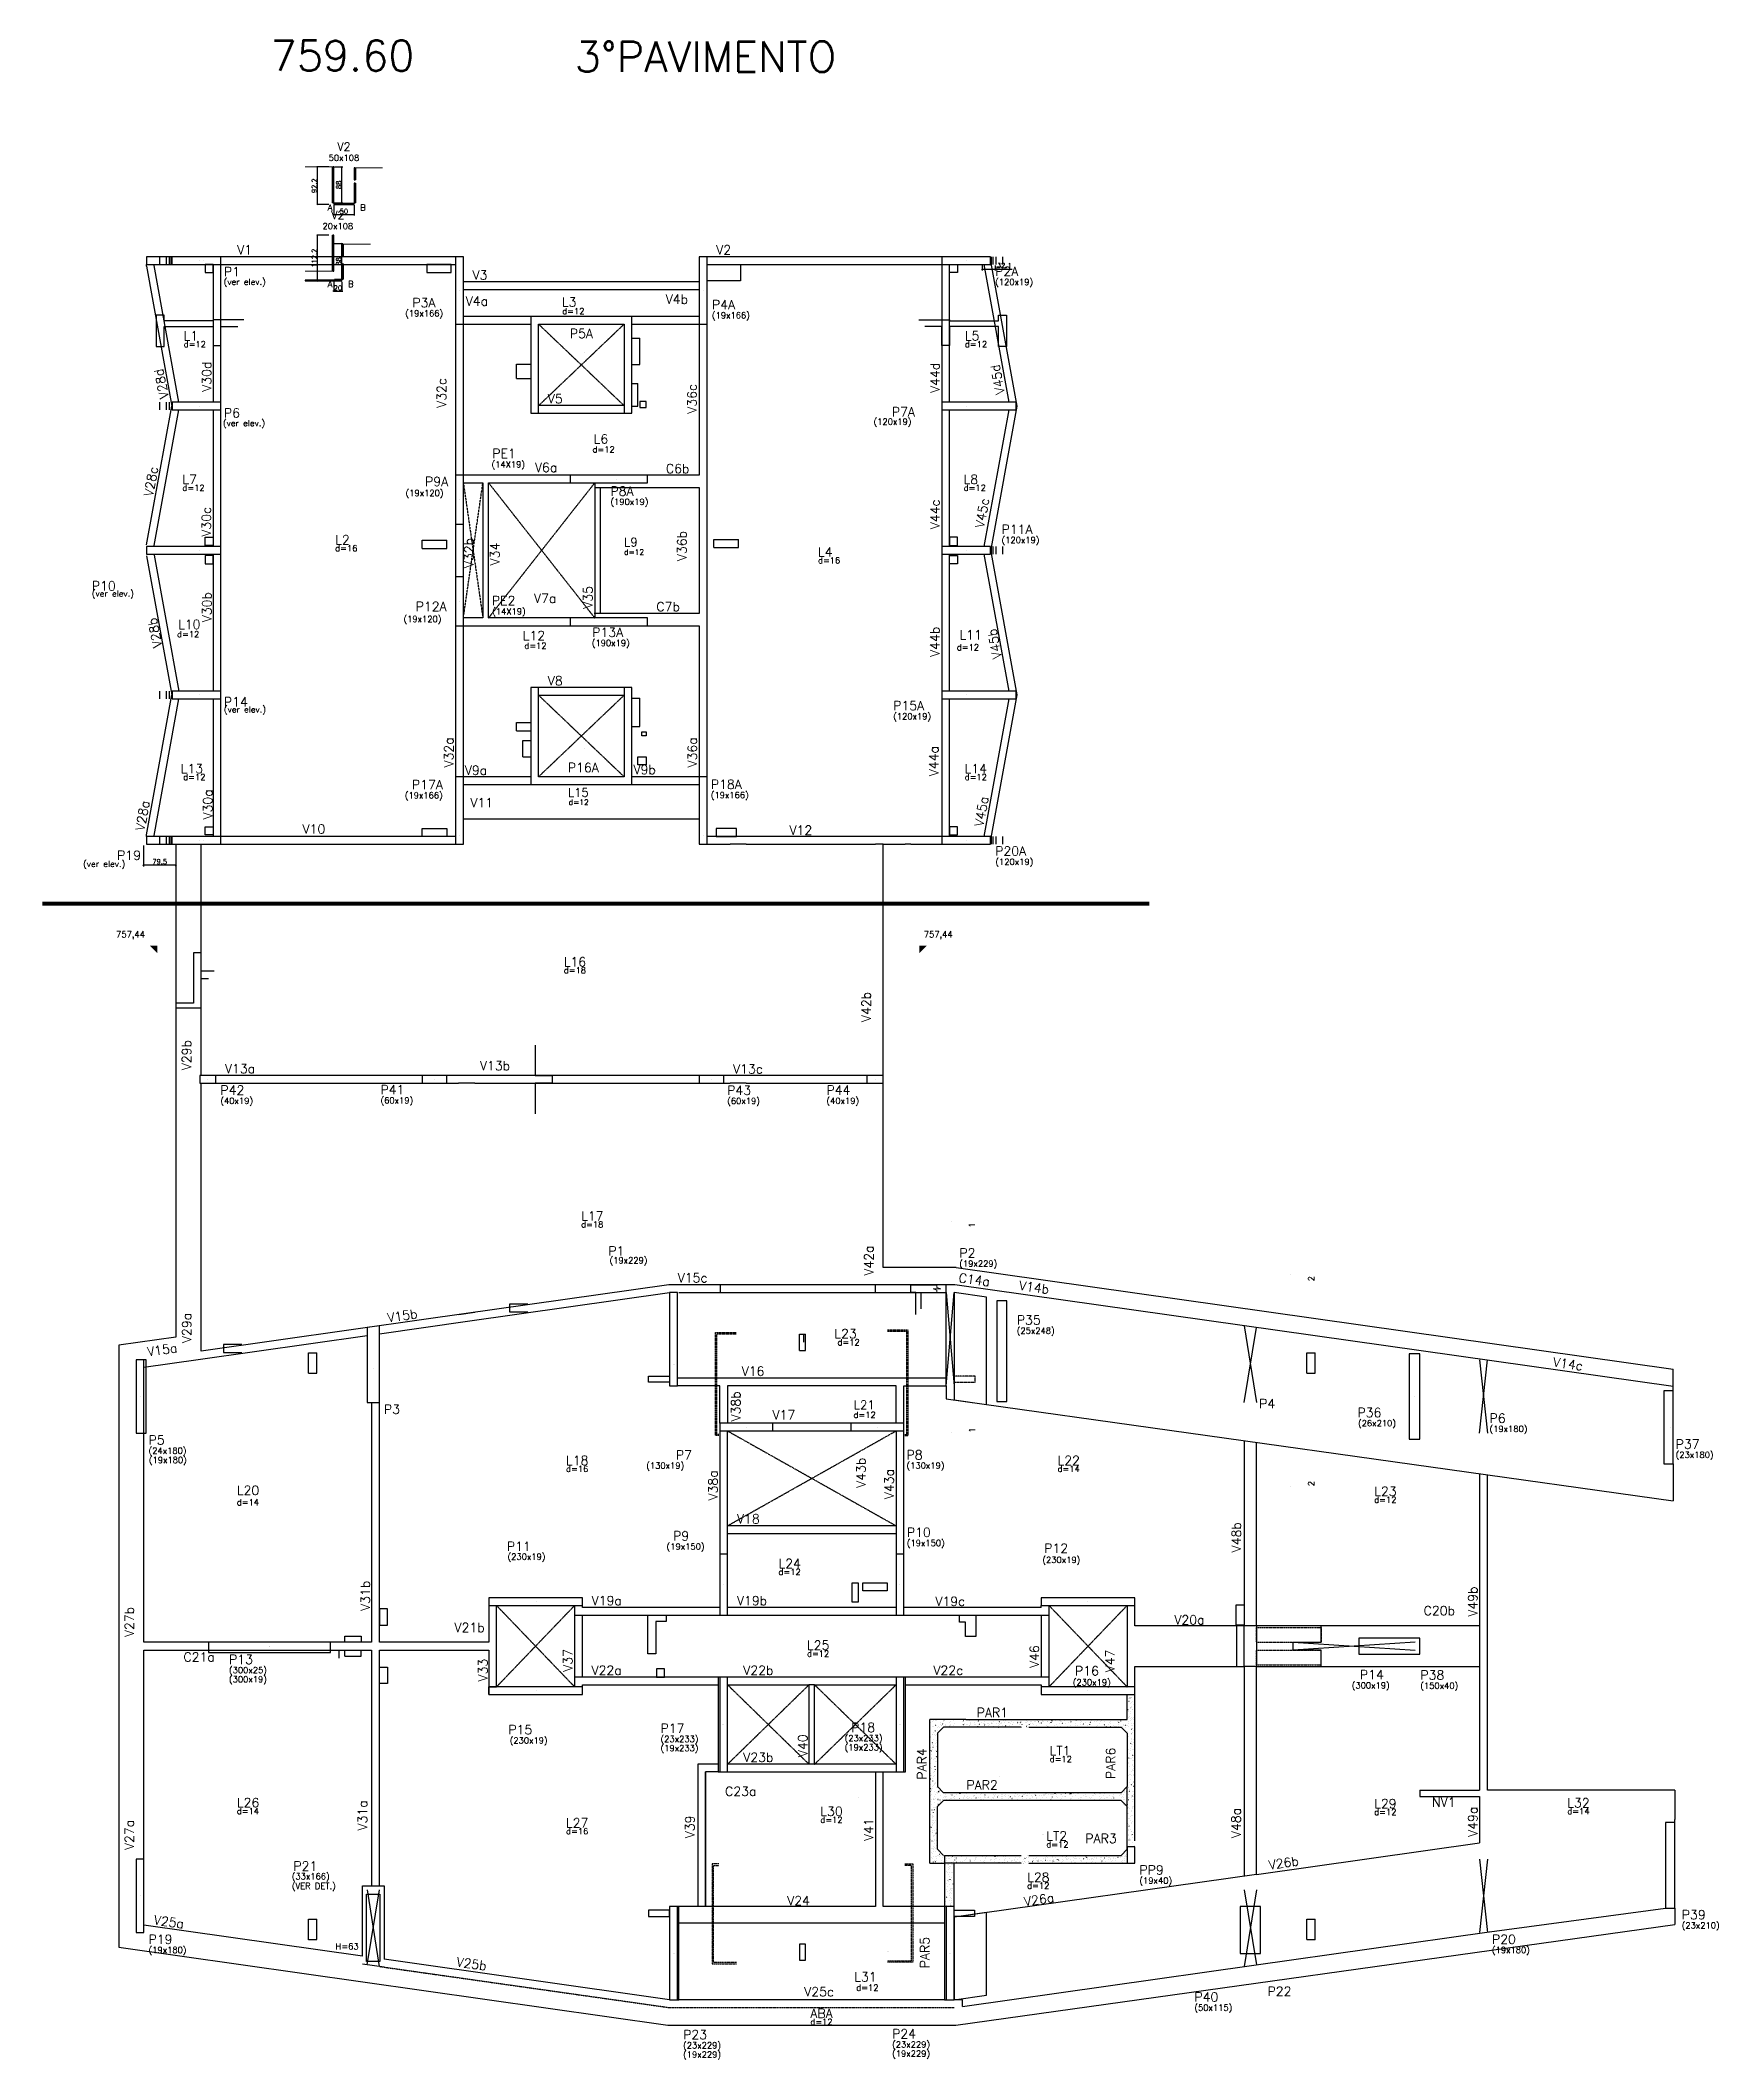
# Model space of a CAD drawing. Extents: x -40810 to 33675, y -2018 to 21213.
# Drawn here: x 4136 to 8262, y 8551 to 13514 of the extents above; entities that cross this region are included whole.
import ezdxf
from ezdxf.enums import TextEntityAlignment as Align

# ---------------------------------------------------------------- set-up
doc = ezdxf.new("R2010")
doc.units = 0
doc.linetypes.add('ESTILO_TQS_0001', pattern=[1, 0.7, -0.3])
doc.linetypes.add('TRAZO_HUECO', pattern=[0.75, 0.5, -0.25])
doc.layers.get('0').update_dxf_attribs({"color": 1, "lineweight": 9})
for name, color, linetype in [('1', 5, 'Continuous'), ('10', 7, 'Continuous'), ('12', 3, 'Continuous'), ('13', 7, 'Continuous'), ('18', 9, 'Continuous'), ('19', 5, 'Continuous'), ('20', 4, 'Continuous'), ('201', 7, 'ESTILO_TQS_0001'), ('211', 7, 'ESTILO_TQS_0001'), ('241', 7, 'TRAZO_HUECO'), ('242', 3, 'Continuous'), ('27', 10, 'Continuous'), ('3', 2, 'Continuous'), ('4', 2, 'Continuous'), ('42', 7, 'Continuous'), ('49', 20, 'Continuous'), ('6', 6, 'Continuous'), ('74', 6, 'Continuous'), ('8', 5, 'Continuous'), ('9', 3, 'Continuous'), ('P-NOTAS', 7, 'Continuous'), ('Painéis', 255, 'Continuous'), ('STEPHANIE', 6, 'Continuous')]:
    doc.layers.add(name, color=color, linetype=linetype)
for name, color, linetype, lineweight in [('DIVISAO', 142, 'Continuous', 15), ('HACHURACONCRETO', 252, 'Continuous', 13), ('MEIOPONTALETE', 12, 'Continuous', 15), ('SARRAFO_2_2X7', 24, 'Continuous', 15)]:
    doc.layers.add(name, color=color, linetype=linetype, lineweight=lineweight)
doc.styles.add('Romans', font='romans.shx', dxfattribs={"height": 12})
doc.styles.get("Standard").update_dxf_attribs({"font": 'romans.shx', "width": 0.8})
doc.styles.add('standart', font='txt.shx')
doc.dimstyles.new('cotas', dxfattribs={"dimtxt": 9, "dimasz": 2, "dimexe": 2, "dimexo": 2, "dimgap": 2, "dimtad": 1, "dimdec": 1, "dimzin": 12, "dimdsep": 46, "dimtxsty": 'Romans', "dimblk": 'OBLIQUE', "dimcen": 9, "dimclrd": 4, "dimclre": 4, "dimclrt": 240, "dimaunit": 1, "dimadec": 8, "dimazin": 3, "dimtfac": 1, "dimtdec": 1, "dimtix": 1, "dimtmove": 0, "dimatfit": 2, "dimldrblk": 'OBLIQUE', "dimfxl": 1, "dimtolj": 1, "dimtzin": 0, "dimlwd": -1, "dimlwe": -1, "dimarcsym": 0})
doc.dimstyles.new('PAINEL', dxfattribs={"dimtxt": 10, "dimasz": 3, "dimexe": 3, "dimexo": 3, "dimgap": 3, "dimtad": 3, "dimdec": 1, "dimzin": 12, "dimdsep": 46, "dimtxsty": 'Romans', "dimblk1": 'OBLIQUE', "dimblk2": 'OBLIQUE', "dimsah": 1, "dimcen": 0.9, "dimclrd": 16, "dimclre": 16, "dimclrt": 240, "dimadec": 1, "dimazin": 3, "dimtfac": 1, "dimtdec": 1, "dimtmove": 0, "dimatfit": 3, "dimldrblk": 'OBLIQUE', "dimfxl": 1, "dimtolj": 1, "dimtzin": 12, "dimlwd": -1, "dimlwe": -1, "dimarcsym": 1})

msp = doc.modelspace()

# ---------------------------------------------------------------- texts
for s, p in [('759.60', (4702.413, 13438.69)), ('3%%dPAVIMENTO', (5449.935, 13436.125))]:
    msp.add_text(s, height=75).set_placement(p)
at = {"layer": '1'}
for p in [(4322.736, 11309.131), (6307.982, 11309.131)]:
    msp.add_text('757,44', height=15, dxfattribs=at).set_placement(p)
at = {"layer": '10'}
for s, height, p in [('L3', 22.5, (5418.296, 12859.3)), ('L1', 22.5, (4488.677, 12776.395)), ('L5', 22.5, (6408.902, 12776.395)), ('L6', 22.5, (5496.539, 12522.944)), ('L7', 22.5, (4485.526, 12423.47)), ('L8', 22.5, (6405.751, 12423.47)), ('L2', 22.5, (4861.098, 12275.025)), ('L9', 21, (5571.188, 12270.185)), ('L4', 22.5, (6047.782, 12245.19)), ('L10', 22.5, (4474.986, 12066.971)), ('L12', 22.5, (5322.123, 12039.373)), ('L11', 22.5, (6395.656, 12041.363)), ('L13', 22.5, (4481.472, 11712.689)), ('L14', 22.5, (6408.301, 11712.689)), ('L15', 21, (5433.023, 11654.817)), ('L16', 22.5, (5423.033, 11237.792)), ('L17', 22.5, (5465.576, 10613.089)), ('L23', 22.5, (6088.096, 10323.862)), ('L21', 21, (6135.726, 10149.768)), ('L18', 22.5, (5428.536, 10012.377)), ('L22', 22.5, (6636.682, 10012.377)), ('L20', 22.5, (4619.451, 9938.799)), ('L23', 22.5, (7415.03, 9936.435)), ('L24', 22.5, (5950.707, 9759.145)), ('L25', 22.5, (6020.754, 9558.359)), ('LT1', 22.5, (6617.208, 9299.149)), ('L26', 22.5, (4619.451, 9171.381)), ('L29', 22.5, (7415.03, 9169.016)), ('L32', 22.5, (7889.586, 9170.899)), ('L27', 22.5, (5428.536, 9121.838)), ('L30', 22.5, (6053.585, 9149.88)), ('LT2', 22.5, (6609.009, 9089.385)), ('L28', 22.5, (6562.036, 8988.005)), ('L31', 22.5, (6136.901, 8743.151)), ('ABA', 22.5, (6028.939, 8653.464))]:
    msp.add_text(s, height=height, dxfattribs=at).set_placement(p)
at = {"layer": '12'}
for s, p in [('(ver elev.)', (4587.021, 12912.745)), ('(120x19)', (6483.359, 12912.482)), ('(19x166)', (5033.263, 12835.338)), ('(19x166)', (5787.152, 12830.559)), ('(ver elev.)', (4585.231, 12565.516)), ('(120x19)', (6184.381, 12569.135)), ('(19x120)', (5034.101, 12393.795)), ('(190x19)', (5537.686, 12372.114)), ('(120x19)', (6499, 12278.232)), ('(ver elev.)', (4262.902, 12146.807)), ('(19x120)', (5029.032, 12084.228)), ('(190x19)', (5491.853, 12025.249)), ('(ver elev.)', (4587.609, 11861.857)), ('(120x19)', (6232.643, 11844.982)), ('(19x166)', (5032.212, 11650.795)), ('(19x166)', (5784.317, 11651.408)), ('(ver elev.)', (4241.536, 11482.276)), ('(120x19)', (6483.859, 11487.482)), ('(40x19)', (4578.859, 10899.982)), ('(60x19)', (4972.546, 10901.003)), ('(40x19)', (6068.559, 10899.982)), ('(60x19)', (5824.728, 10899.673)), ('(19x229)', (5535.392, 10507.942)), ('(19x229)', (6395.269, 10499.876)), ('(25x248)', (6536.4, 10334.935)), ('(26x210)', (7375.255, 10107.611)), ('(19x180)', (7698.392, 10093.687)), ('(24x180)', (4402.359, 10039.982)), ('(19x180)', (4403.173, 10017.176)), ('(23x180)', (8155.983, 10029.938)), ('(130x19)', (5625.799, 10003.452)), ('(130x19)', (6265.402, 10003.544)), ('(19x150)', (6266.139, 9813.175)), ('(230x19)', (5284.727, 9779.588)), ('(19x150)', (5675.679, 9804.496)), ('(230x19)', (6599.342, 9771.809)), ('(300x25)', (4600.118, 9500.837)), ('(300x19)', (4600.118, 9478.337)), ('(230x19)', (6674.123, 9470.671)), ('(300x19)', (7359.718, 9463.271)), ('(150x40)', (7528.362, 9462.462)), ('(230x19)', (5290.04, 9327.981)), ('(23x233)', (5660.816, 9331.646)), ('(23x233)', (6113.396, 9333.619)), ('(19x233)', (5660.816, 9309.146)), ('(19x233)', (6113.396, 9311.119)), ('(33x166)', (4754.371, 8993.995)), ('(VER DET.)', (4754.592, 8970.328)), ('(19x40)', (6837.859, 8983.482)), ('(23x210)', (8170.859, 8873.375)), ('H=63', (4862.107, 8821.824)), ('(19x180)', (4402.359, 8812.982)), ('(19x180)', (7704.359, 8812.982)), ('(50x115)', (6972.966, 8671.346)), ('(23x229)', (5716.253, 8578.547)), ('(23x229)', (6230.053, 8580.835)), ('(19x229)', (5716.253, 8556.047)), ('(19x229)', (6230.053, 8558.335))]:
    msp.add_text(s, height=15, dxfattribs=at).set_placement(p)
at = {"layer": '13'}
for s, height, p in [('d=12', 15, (5419.147, 12840.599)), ('d=12', 15, (4488.677, 12759.395)), ('d=12', 15, (6408.902, 12759.395)), ('d=12', 15, (5493.611, 12500.82)), ('d=12', 15, (4485.526, 12406.47)), ('d=12', 15, (6405.751, 12406.47)), ('d=16', 15, (4861.098, 12258.025)), ('d=12', 13.5, (5571.188, 12249.29)), ('d=16', 15, (6047.782, 12228.19)), ('d=12', 15, (4472.407, 12046.761)), ('d=12', 15, (5325.971, 12018.442)), ('d=12', 15, (6389.128, 12014.571)), ('d=12', 15, (4487.576, 11695.689)), ('d=12', 15, (6408.301, 11695.689)), ('d=12', 13.5, (5435.022, 11634.588)), ('d=18', 15, (5423.033, 11220.792)), ('d=18', 15, (5465.576, 10596.089)), ('d=12', 15, (6095.762, 10306.483)), ('d=12', 15, (6135.163, 10128.111)), ('d=16', 15, (5428.536, 9995.377)), ('d=14', 15, (6636.682, 9995.377)), ('d=14', 15, (4619.451, 9913.299)), ('d=12', 15, (7415.03, 9919.435)), ('d=12', 15, (5950.707, 9742.145)), ('d=12', 15, (6020.754, 9541.359)), ('d=12', 15, (6617.208, 9282.149)), ('d=14', 15, (4619.451, 9154.381)), ('d=12', 15, (6053.585, 9132.88)), ('d=12', 15, (7415.03, 9152.016)), ('d=14', 15, (7889.586, 9153.899)), ('d=16', 15, (5428.536, 9104.838)), ('d=12', 15, (6609.009, 9072.385)), ('d=12', 15, (6562.036, 8971.005)), ('d=12', 15, (6141.923, 8720.411)), ('d=12', 15, (6028.939, 8636.464))]:
    msp.add_text(s, height=height, dxfattribs=at).set_placement(p)
at = {"layer": '8'}
for s, p in [('V1', (4620.109, 12987.732)), ('V2', (5797.609, 12987.732)), ('V3', (5198.609, 12925.732)), ('V4a', (5182.015, 12861.655)), ('V4b', (5673.603, 12866.357)), ('V5', (5383.609, 12621.732)), ('V6a', (5352.111, 12452.86)), ('C6b', (5673.935, 12450.066)), ('V7a', (5349.616, 12130.986)), ('C7b', (5650.609, 12110.732)), ('V8', (5383.609, 11928.732)), ('V9a', (5179.75, 11708.684)), ('V9b', (5594.357, 11710.371)), ('V11', (5193.319, 11629.086)), ('V10', (4780.896, 11564.166)), ('V12', (5977.755, 11561.289)), ('V13a', (4590.109, 10975.232)), ('V13b', (5216.905, 10982.453)), ('V13c', (5839.117, 10974.58)), ('V15c', (5702.953, 10461.189)), ('V16', (5860.211, 10231.819)), ('V17', (5935.911, 10124.444)), ('V18', (5848.609, 9868.732)), ('V19a', (5491.485, 9667.943)), ('V19b', (5848.609, 9667.732)), ('V19c', (6336.238, 9666.062)), ('V20a', (6923.694, 9620.633)), ('C20b', (7536.461, 9643.111)), ('V21b', (5154.244, 9601.739)), ('C21a', (4488.173, 9529.232)), ('V22a', (5491.109, 9496.732)), ('V22b', (5864.109, 9496.732)), ('V22c', (6331.38, 9496.732)), ('PAR1', (6437.917, 9392.839)), ('V23b', (5864.109, 9282.732)), ('PAR2', (6412.605, 9214.816)), ('C23a', (5819.431, 9199.089)), ('NV1', (7557.037, 9172.439)), ('PAR3', (6704.872, 9083.35)), ('V24', (5972.103, 8930.295)), ('V25c', (6013.933, 8706.598))]:
    msp.add_text(s, height=22.5, dxfattribs=at).set_placement(p)
for s, height, rotation, p in [('V28d', 22.5, 101.805, (4452.604, 12635.558)), ('V30d', 22.5, 90, (4556.488, 12650.059)), ('V44d', 22.5, 90, (6346.484, 12647.107)), ('V45d', 22.5, 100.306, (6507.019, 12645.738)), ('V32c', 22.5, 90, (5133.759, 12610.49)), ('V36c', 22.5, 90, (5749.259, 12595.925)), ('V28c', 22.5, 79.67, (4412.824, 12391.46)), ('V30c', 22.5, 90, (4555.658, 12293.962)), ('V44c', 22.5, 90, (6346.484, 12312.107)), ('V45c', 22.5, 79.624, (6455.694, 12314.228)), ('V32b', 22.5, 90, (5200.89, 12216.613)), ('V34', 22.5, 90, (5264.881, 12223.339)), ('V36b', 22.5, 90, (5724.554, 12233.792)), ('V35', 22.5, 90, (5493.483, 12116.607)), ('V30b', 22.5, 90, (4556.931, 12083.487)), ('V28b', 22.5, 101.248, (4436.214, 12023.356)), ('V44b', 22.5, 90, (6346.37, 11998.377)), ('V45b', 22.5, 100.376, (6499.688, 11995.987)), ('V32a', 22.5, 90, (5151.484, 11726.607)), ('V36a', 22.5, 90, (5749.984, 11726.607)), ('V44a', 22.5, 90, (6343.612, 11705.036)), ('V30a', 22.5, 90, (4559.23, 11598.8)), ('V28a', 22.5, 79.5, (4391.871, 11570.037)), ('V45a', 22.5, 79.708, (6454.091, 11580.25)), ('V42b', 22.5, 90, (6177.436, 11100.973)), ('V29b', 22.5, 90, (4506.984, 10982.607)), ('1', 15, 90, (6433.599, 10595.685)), ('V42a', 22.5, 90, (6183.984, 10477.607)), ('C14a', 22.5, 351.935, (6392.383, 10462.002)), ('2', 15, 90, (7267.363, 10463.997)), ('V14b', 22.5, 351.93485, (6540.923, 10443.016)), ('V29a', 22.5, 90, (4507.484, 10312.063)), ('V15b', 22.5, 8.065, (4991.097, 10362.975)), ('V15a', 22.5, 8.065, (4400.821, 10279.333)), ('V14c', 22.5, 351.93485, (7853.562, 10254.684)), ('V38b', 22.5, 90, (5857.147, 10119.27)), ('1', 15, 90, (6434.099, 10091.905)), ('V43b', 22.5, 90, (6164.597, 9956.188)), ('V38a', 22.5, 90, (5800.984, 9925.123)), ('V43a', 22.5, 90, (6233.984, 9928.363)), ('2', 15, 90, (7267.363, 9960.218)), ('V48b', 22.5, 90, (7087.476, 9797.581)), ('V31b', 22.5, 90, (4946.508, 9653.679)), ('V49b', 22.5, 90, (7668.484, 9639.607)), ('V27b', 22.5, 90, (4366.484, 9589.607)), ('V33', 22.5, 90, (5235.347, 9480.202)), ('V37', 22.5, 90, (5443.984, 9504.107)), ('V46', 22.5, 90, (6590.984, 9513.607)), ('V47', 22.5, 90, (6776.849, 9502.85)), ('V40', 22.5, 90, (6021.64, 9294.465)), ('PAR4', 22.5, 90, (6314.167, 9239.017)), ('PAR6', 22.5, 90, (6778.358, 9240.515)), ('V31a', 22.5, 90, (4939.538, 9113.936)), ('V27a', 22.5, 90, (4366.484, 9066.107)), ('V39', 22.5, 90, (5744.174, 9094.967)), ('V41', 22.5, 90, (6183.651, 9088.317)), ('V48a', 22.5, 90, (7086.83, 9095.362)), ('V49a', 22.5, 90, (7668.484, 9098.48)), ('V26b', 22.5, 8.065, (7157.36, 9018.092)), ('V26a', 22.5, 8.065, (6556.093, 8928.171)), ('V25a', 22.5, 351.935, (4414.175, 8883.541)), ('PAR5', 22.5, 90, (6321.475, 8775.409)), ('V25b', 22.5, 351.935, (5158.212, 8780.436))]:
    msp.add_text(s, height=height, rotation=rotation, dxfattribs=at).set_placement(p)
at = {"layer": '9'}
for s, height, p in [('P1', 22.5, (4587.609, 12934.052)), ('P2A', 22.5, (6483.359, 12934.982)), ('P3A', 22.5, (5050.763, 12857.838)), ('P4A', 22.5, (5787.152, 12853.059)), ('P5A', 22.5, (5437.808, 12782.026)), ('P6', 22.5, (4587.609, 12586.857)), ('P7A', 22.5, (6229.269, 12589.39)), ('PE1', 22.5, (5247.189, 12487.271)), ('(14X19)', 15, (5245.353, 12464.097)), ('P9A', 22.5, (5082.049, 12418.335)), ('P8A', 22.5, (5537.686, 12394.614)), ('P11A', 22.5, (6499, 12300.732)), ('P10', 22.5, (4262.902, 12161.807)), ('P12A', 22.5, (5058.905, 12111.209)), ('(14X19)', 15, (5247.013, 12102.764)), ('PE2', 22.5, (5246.083, 12125.57)), ('P13A', 22.5, (5492.853, 12047.749)), ('P14', 22.5, (4587.609, 11876.857)), ('P15A', 22.5, (6232.643, 11867.482)), ('P16A', 22.5, (5432.984, 11715.265)), ('P17A', 22.5, (5049.712, 11673.295)), ('P18A', 22.5, (5784.317, 11673.908)), ('P19', 22.5, (4324.958, 11499.766)), ('P20A', 22.5, (6483.359, 11509.982)), ('P42', 22.5, (4578.859, 10922.482)), ('P41', 22.5, (4972.546, 10923.503)), ('P43', 22.5, (5824.728, 10922.173)), ('P44', 22.5, (6068.559, 10922.482)), ('P1', 22.5, (5532.462, 10527.308)), ('P2', 22.5, (6395.269, 10522.376)), ('P35', 22.5, (6536.4, 10357.435)), ('P4', 22.5, (7131.964, 10151.837)), ('P3', 22.5, (4980.859, 10138.124)), ('P36', 22.5, (7373.755, 10130.111)), ('P6', 22.5, (7698.392, 10116.187)), ('P5', 22.5, (4402.359, 10062.482)), ('P37', 22.5, (8155.983, 10052.438)), ('P7', 22.5, (5698.343, 10025.968)), ('P8', 22.5, (6265.402, 10026.044)), ('P9', 22.5, (5691.679, 9826.996)), ('P10', 22.5, (6266.139, 9835.675)), ('P11', 22.5, (5283.108, 9801.113)), ('P12', 22.5, (6603.789, 9796.563)), ('P13', 22.5, (4600.118, 9523.337)), ('P16', 22.5, (6679.477, 9495.362)), ('P14', 22.5, (7379.718, 9485.771)), ('P38', 22.5, (7528.362, 9484.962)), ('P15', 22.5, (5286.679, 9350.735)), ('P17', 22.5, (5660.816, 9354.146)), ('P18', 22.5, (6129.396, 9356.119)), ('P21', 22.5, (4758.349, 9015.386)), ('PP9', 22.5, (6837.859, 9005.982)), ('P39', 22.5, (8170.859, 8895.875)), ('P19', 22.5, (4402.359, 8835.482)), ('P20', 22.5, (7704.359, 8835.482)), ('P40', 22.5, (6972.966, 8693.846)), ('P22', 22.5, (7152.709, 8707.646)), ('P23', 22.5, (5716.253, 8601.047)), ('P24', 22.5, (6230.053, 8603.335))]:
    msp.add_text(s, height=height, dxfattribs=at).set_placement(p)
at = {"layer": 'DIVISAO', "linetype": 'Continuous', "ltscale": 30, "style": 'standart'}
for s, height, p in [('V2', 20, (4882.629, 13242.645)), ('50x108', 15, (4882.629, 13217.645)), ('20x108', 15, (4867.629, 13049.645)), ('V2', 20, (4867.629, 13074.645))]:
    msp.add_text(s, height=height, dxfattribs=at).set_placement(p, align=Align.CENTER)
for s, p in [('A', (4842.629, 13095.445)), ('B', (4922.629, 13095.445)), ('A', (4842.629, 12907.445)), ('B', (4892.629, 12907.445))]:
    msp.add_text(s, height=15, dxfattribs=at).set_placement(p)

# ---------------------------------------------------------------- blocks, each defined once
blk = doc.blocks.new('_HC19908E6B6-000')
for p, q in [((2642.500021, 983.427658), (2642.500021, 983.427658)), ((2642.500021, 980.358507), (2642.500021, 980.358507)), ((2642.500021, 980.358507), (2642.500021, 980.358507)), ((2642.500021, 980.358507), (2642.500021, 980.358507)), ((2642.500021, 976.969286), (2642.500021, 976.969286)), ((2642.500021, 973.613577), (2642.500021, 973.613577)), ((2642.500021, 973.613577), (2642.500021, 973.613577)), ((2642.500021, 973.613577), (2642.500021, 973.613577)), ((2642.500021, 967.467949), (2642.500021, 967.467949)), ((2642.500021, 967.467949), (2642.500021, 967.467949)), ((2642.500021, 954.577391), (2642.500021, 954.577391)), ((2642.500021, 954.577391), (2642.500021, 954.577391)), ((2642.500021, 954.577391), (2642.500021, 954.577391)), ((2642.500021, 953.509442), (2642.500021, 953.509442)), ((2642.500021, 953.509442), (2642.500021, 953.509442)), ((2642.500021, 945.343597), (2642.500021, 945.343597)), ((2643.107325, 988.040589), (2643.117115, 988.114948)), ((2644.616177, 953.601835), (2644.691106, 953.605107)), ((2645.189201, 973.730989), (2645.26413, 973.73426)), ((2645.343585, 980.675091), (2645.389242, 980.734592)), ((2645.518815, 949.277765), (2645.564472, 949.337266)), ((2647.062417, 973.812775), (2647.137345, 973.816047)), ((2649.563111, 981.924356), (2649.636333, 981.940589)), ((2649.627644, 947.527926), (2649.637433, 947.602284)), ((2649.918997, 969.112696), (2649.992219, 969.128929)), ((2650.640995, 956.382202), (2650.714217, 956.398435)), ((2650.996881, 943.570542), (2651.070103, 943.586775)), ((2651.115643, 958.830397), (2651.125432, 958.904755)), ((2651.598609, 988.826796), (2651.644266, 988.886298)), ((2651.773839, 957.429471), (2651.819496, 957.488972)), ((2652.779851, 971.471319), (2652.789641, 971.545677)), ((2653.224221, 982.736004), (2653.297443, 982.752237)), ((2654.170837, 960.553299), (2654.216494, 960.612801)), ((2654.302105, 957.19385), (2654.375327, 957.210083)), ((2654.370639, 983.554553), (2654.380429, 983.628912)), ((2654.731541, 954.043482), (2654.806469, 954.046753)), ((2655.903994, 974.198807), (2655.978922, 974.202078)), ((2656.604756, 954.125268), (2656.679685, 954.12854)), ((2657.91472, 965.432422), (2657.960377, 965.491924)), ((2238.503718, 924.856397), (2238.503718, 924.856397)), ((2238.503718, 924.856397), (2238.503718, 924.856397)), ((2238.503718, 916.575798), (2238.503718, 916.575798)), ((2238.503718, 916.575798), (2238.503718, 916.575798)), ((2238.503718, 916.575798), (2238.503718, 916.575798)), ((2238.503718, 915.766448), (2238.503718, 915.766448)), ((2238.503718, 915.766448), (2238.503718, 915.766448)), ((2238.503718, 915.766448), (2238.503718, 915.766448)), ((2239.90531, 926.682987), (2239.950967, 926.742488)), ((2239.905347, 916.886532), (2239.97857, 916.902765)), ((2241.653996, 910.000001), (2241.653996, 910.000001)), ((2241.653996, 910.000001), (2241.653996, 910.000001)), ((2242.950201, 919.845658), (2242.959991, 919.920016)), ((2243.566457, 917.69818), (2243.63968, 917.714413)), ((2247.670771, 916.16669), (2247.7457, 916.169962)), ((2249.543987, 916.248476), (2249.618915, 916.251748)), ((2251.37125, 910.000001), (2251.37125, 910.000001)), ((2251.37125, 910.000001), (2251.37125, 910.000001)), ((2252.476444, 911.440319), (2252.522101, 911.49982)), ((2253.507908, 910.000001), (2253.507908, 910.000001)), ((2254.037305, 914.021171), (2254.047094, 914.09553)), ((2254.873442, 914.564147), (2254.919099, 914.623649)), ((2255.701514, 926.662093), (2255.711303, 926.736452)), ((2256.746454, 920.620115), (2256.819676, 920.636348)), ((2258.385564, 916.634508), (2258.460492, 916.637779)), ((2258.617325, 919.44327), (2258.662982, 919.502772)), ((2264.872349, 927.594976), (2264.918006, 927.654477)), ((2265.361819, 910.000001), (2265.361819, 910.000001)), ((2266.788617, 920.837607), (2266.798407, 920.911965)), ((2266.987764, 910.000001), (2266.987764, 910.000001)), ((2266.987764, 910.000001), (2266.987764, 910.000001)), ((2268.500927, 917.076154), (2268.575855, 917.079426)), ((2270.374142, 917.157941), (2270.449071, 917.161212)), ((2273.953671, 924.434863), (2274.026893, 924.451096)), ((2274.309557, 911.623204), (2274.382779, 911.639437)), ((2275.638495, 910.000001), (2275.638495, 910.000001)), ((2275.638495, 910.000001), (2275.638495, 910.000001)), ((2277.215731, 910.000001), (2277.215731, 910.000001)), ((2277.215731, 910.000001), (2277.215731, 910.000001)), ((2277.215731, 910.000001), (2277.215731, 910.000001)), ((2277.443483, 912.352308), (2277.48914, 912.411809)), ((2277.614781, 925.246512), (2277.688003, 925.262745)), ((2278.051931, 916.35157), (2278.061721, 916.425929)), ((2279.215719, 917.543972), (2279.290648, 917.547244)), ((2279.53993, 927.654042), (2279.549719, 927.7284)), ((2279.840481, 915.476136), (2279.886138, 915.535638)), ((2283.584364, 920.355259), (2283.630021, 920.414761)), ((2289.069643, 910.000001), (2289.069643, 910.000001)), ((2289.069643, 910.000001), (2289.069643, 910.000001)), ((2289.212456, 911.084771), (2289.222245, 911.15913)), ((2289.331082, 917.985619), (2289.406011, 917.98889)), ((2289.839388, 928.506965), (2289.885045, 928.566467)), ((2290.794777, 928.168446), (2290.867999, 928.184679)), ((2290.803244, 923.168006), (2290.813033, 923.242364)), ((2291.204298, 918.067405), (2291.279226, 918.070676)), ((2291.516774, 915.437952), (2291.589997, 915.454185)), ((2295.177884, 916.2496), (2295.251107, 916.265833)), ((2299.90574, 910.000001), (2299.90574, 910.000001)), ((2299.90574, 910.000001), (2299.90574, 910.000001)), ((2300.045874, 918.453436), (2300.120803, 918.456708)), ((2300.923555, 910.000001), (2300.923555, 910.000001)), ((2300.923555, 910.000001), (2300.923555, 910.000001)), ((2301.963769, 917.901207), (2301.973558, 917.975565)), ((2302.410522, 913.264297), (2302.456179, 913.323798)), ((2304.80752, 916.388126), (2304.853177, 916.447627)), ((2308.35788, 919.171535), (2308.431103, 919.187768)), ((2308.551403, 921.267249), (2308.59706, 921.32675)), ((2310.161238, 918.895083), (2310.236166, 918.898354)), ((2312.034453, 918.976869), (2312.109382, 918.980141)), ((2312.777467, 910.000001), (2312.777467, 910.000001)), ((2313.050872, 912.07672), (2313.060662, 912.151078)), ((2314.715081, 924.717642), (2314.724871, 924.792)), ((2320.87603, 919.362901), (2320.950958, 919.366172)), ((2324.172985, 910.000001), (2324.172985, 910.000001)), ((2324.172985, 910.000001), (2324.172985, 910.000001)), ((2324.631379, 910.000001), (2324.631379, 910.000001)), ((2325.133312, 910.000001), (2325.133312, 910.000001)), ((2325.133312, 910.000001), (2325.133312, 910.000001)), ((2325.565098, 922.986283), (2325.63832, 923.002516)), ((2325.802185, 918.893155), (2325.811974, 918.967514)), ((2325.920984, 910.174624), (2325.994206, 910.190857)), ((2327.377561, 914.176286), (2327.423218, 914.235787)), ((2329.226208, 923.797932), (2329.29943, 923.814165)), ((2329.774559, 917.300115), (2329.820216, 917.359616)), ((2330.991393, 919.804547), (2331.066322, 919.807818)), ((2332.864608, 919.886333), (2332.939537, 919.889605)), ((2333.518442, 922.179238), (2333.564099, 922.238739)), ((2336.485291, 910.000001), (2336.485291, 910.000001)), ((2336.485291, 910.000001), (2336.485291, 910.000001)), ((2336.485291, 910.000001), (2336.485291, 910.000001)), ((2337.065499, 914.407119), (2337.075288, 914.481478)), ((2338.553497, 925.709591), (2338.563287, 925.783949)), ((2341.706185, 920.272365), (2341.781114, 920.275636)), ((2342.406204, 926.719867), (2342.479426, 926.7361)), ((2343.128201, 913.989372), (2343.201423, 914.005605)), ((2346.789311, 914.801021), (2346.862534, 914.817253)), ((2348.339202, 910.000001), (2348.339202, 910.000001)), ((2348.339202, 910.000001), (2348.339202, 910.000001)), ((2348.339202, 910.000001), (2348.339202, 910.000001)), ((2348.44023, 910.000001), (2348.44023, 910.000001)), ((2348.44023, 910.000001), (2348.44023, 910.000001)), ((2349.816811, 921.223554), (2349.826601, 921.297913)), ((2351.821548, 920.714011), (2351.896477, 920.717283)), ((2352.3446, 915.088275), (2352.390257, 915.147777)), ((2353.694764, 920.795798), (2353.769692, 920.799069)), ((2354.741598, 918.212104), (2354.787255, 918.271605)), ((2358.485481, 923.091227), (2358.531138, 923.150728)), ((2359.969307, 917.722955), (2360.04253, 917.739188)), ((2360.193114, 910.000001), (2360.193114, 910.000001)), ((2360.193114, 910.000001), (2360.193114, 910.000001)), ((2360.977336, 915.956755), (2360.987125, 916.031114)), ((2362.536341, 921.181829), (2362.611269, 921.185101)), ((2362.568124, 928.03999), (2362.577913, 928.114348)), ((2372.047026, 910.000001), (2372.047026, 910.000001)), ((2372.06444, 910.132269), (2372.074229, 910.206627)), ((2372.651704, 921.623475), (2372.726632, 921.626747)), ((2372.707475, 910.000001), (2372.707475, 910.000001)), ((2372.707475, 910.000001), (2372.707475, 910.000001)), ((2373.728649, 922.773191), (2373.738438, 922.847549)), ((2374.524919, 921.705262), (2374.599848, 921.708533)), ((2377.176525, 921.537704), (2377.249747, 921.553936)), ((2377.311639, 916.000264), (2377.357296, 916.059766)), ((2379.708637, 919.124093), (2379.754294, 919.183595)), ((2380.837635, 922.349352), (2380.910857, 922.365585)), ((2383.278861, 910.000001), (2383.278861, 910.000001)), ((2383.278861, 910.000001), (2383.278861, 910.000001)), ((2383.278861, 910.000001), (2383.278861, 910.000001)), ((2383.366496, 922.091293), (2383.441425, 922.094565)), ((2383.45252, 924.003216), (2383.498177, 924.062718)), ((2383.900938, 910.000001), (2383.900938, 910.000001)), ((2384.815752, 916.948704), (2384.825542, 917.023062)), ((2393.481859, 922.53294), (2393.556788, 922.536211)), ((2394.017631, 925.271287), (2394.090853, 925.28752)), ((2394.739628, 912.540792), (2394.81285, 912.557025)), ((2395.355075, 922.614726), (2395.430003, 922.617997)), ((2395.75485, 910.000001), (2395.75485, 910.000001)), ((2395.75485, 910.000001), (2395.75485, 910.000001)), ((2395.75485, 910.000001), (2395.75485, 910.000001)), ((2396.079066, 912.462668), (2396.088856, 912.537026)), ((2396.974721, 910.000001), (2396.974721, 910.000001)), ((2396.974721, 910.000001), (2396.974721, 910.000001)), ((2397.567065, 923.765139), (2397.576854, 923.839498)), ((2398.400738, 913.352441), (2398.47396, 913.368674)), ((2402.278678, 916.912253), (2402.324335, 916.971755)), ((2404.196651, 923.000758), (2404.27158, 923.004029)), ((2404.675676, 920.036082), (2404.721333, 920.095584)), ((2407.608762, 910.000001), (2407.608762, 910.000001)), ((2407.608762, 910.000001), (2407.608762, 910.000001)), ((2407.608762, 910.000001), (2407.608762, 910.000001)), ((2408.419559, 924.915205), (2408.465216, 924.974707)), ((2408.830379, 919.279103), (2408.840168, 919.353461)), ((2411.580734, 916.274376), (2411.653957, 916.290608)), ((2414.312015, 923.442404), (2414.386943, 923.445675)), ((2416.18523, 923.52419), (2416.260159, 923.527462)), ((2419.462674, 910.000001), (2419.462674, 910.000001)), ((2419.462674, 910.000001), (2419.462674, 910.000001)), ((2419.990903, 914.012304), (2420.000693, 914.086663)), ((2421.241966, 910.000001), (2421.241966, 910.000001)), ((2421.241966, 910.000001), (2421.241966, 910.000001)), ((2421.581691, 926.095538), (2421.591481, 926.169897)), ((2425.026807, 923.910222), (2425.101736, 923.913493)), ((2427.245717, 917.824243), (2427.291374, 917.883744)), ((2428.787951, 920.089124), (2428.861174, 920.105357)), ((2429.642715, 920.948071), (2429.688372, 921.007573)), ((2431.316586, 910.000001), (2431.316586, 910.000001)), ((2431.316586, 910.000001), (2431.316586, 910.000001)), ((2432.449062, 920.900772), (2432.522284, 920.917005)), ((2432.742216, 920.828739), (2432.752005, 920.903098)), ((2433.386598, 925.827194), (2433.432255, 925.886696)), ((2435.14217, 924.351868), (2435.217099, 924.35514)), ((2437.015386, 924.433654), (2437.090314, 924.436926)), ((2441.424409, 910.000001), (2441.424409, 910.000001)), ((2441.424409, 910.000001), (2441.424409, 910.000001)), ((2441.424409, 910.000001), (2441.424409, 910.000001)), ((2443.170497, 910.000001), (2443.170497, 910.000001)), ((2443.82932, 915.004253), (2443.839109, 915.078611)), ((2445.493529, 927.645175), (2445.503318, 927.719533)), ((2445.509211, 910.000001), (2445.509211, 910.000001)), ((2445.629058, 923.822707), (2445.70228, 923.83894)), ((2445.856962, 924.819686), (2445.931891, 924.822957)), ((2445.957733, 910.584526), (2446.00339, 910.644028)), ((2446.351055, 911.092212), (2446.424277, 911.108445)), ((2450.012165, 911.903861), (2450.085387, 911.920094)), ((2452.212756, 918.736232), (2452.258413, 918.795733)), ((2454.609754, 921.86006), (2454.655412, 921.919562)), ((2455.024409, 910.000001), (2455.024409, 910.000001)), ((2455.024409, 910.000001), (2455.024409, 910.000001)), ((2455.024409, 910.000001), (2455.024409, 910.000001)), ((2455.092634, 910.518217), (2455.102423, 910.592575)), ((2455.972326, 925.261332), (2456.047254, 925.264604)), ((2456.580632, 921.820688), (2456.590422, 921.895046)), ((2457.845541, 925.343119), (2457.92047, 925.34639)), ((2458.353637, 926.739184), (2458.399294, 926.798685)), ((2462.836275, 927.637455), (2462.909497, 927.653688)), ((2463.192161, 914.825796), (2463.265384, 914.842029)), ((2466.497385, 928.449104), (2466.570607, 928.465337)), ((2466.687118, 925.72915), (2466.762046, 925.732422)), ((2466.878321, 910.000001), (2466.878321, 910.000001)), ((2466.878321, 910.000001), (2466.878321, 910.000001)), ((2466.878321, 910.000001), (2466.878321, 910.000001)), ((2467.843946, 917.334652), (2467.853736, 917.40901)), ((2469.331945, 928.637123), (2469.341734, 928.711482)), ((2469.776456, 910.000001), (2469.776456, 910.000001)), ((2470.924772, 911.496515), (2470.970429, 911.556017)), ((2476.802481, 926.170797), (2476.87741, 926.174068)), ((2477.179795, 919.648221), (2477.225452, 919.707722)), ((2478.675696, 926.252583), (2478.750625, 926.255854)), ((2478.732233, 910.000001), (2478.732233, 910.000001)), ((2478.732233, 910.000001), (2478.732233, 910.000001)), ((2479.004471, 912.067853), (2479.01426, 912.142211)), ((2479.576793, 922.77205), (2479.622451, 922.831551)), ((2480.399378, 918.640544), (2480.472601, 918.656777)), ((2480.595259, 924.151087), (2480.605048, 924.225445)), ((2483.320676, 927.651173), (2483.366333, 927.710674)), ((2484.060488, 919.452192), (2484.133711, 919.468425)), ((2487.517273, 926.638614), (2487.592202, 926.641886)), ((2490.586145, 910.000001), (2490.586145, 910.000001)), ((2490.586145, 910.000001), (2490.586145, 910.000001)), ((2491.755783, 918.884288), (2491.765573, 918.958646)), ((2494.043701, 910.000001), (2494.043701, 910.000001)), ((2495.891811, 912.408504), (2495.937468, 912.468006)), ((2497.240485, 922.374127), (2497.313707, 922.39036)), ((2497.632636, 927.080261), (2497.707565, 927.083532)), ((2499.505852, 927.162047), (2499.58078, 927.165319)), ((2499.569957, 910.000001), (2499.569957, 910.000001)), ((2501.623592, 910.455281), (2501.696814, 910.471514)), ((2502.146834, 920.56021), (2502.192491, 920.619711)), ((2502.440057, 910.000001), (2502.440057, 910.000001)), ((2502.842887, 913.059801), (2502.852676, 913.13416)), ((2504.507096, 925.700723), (2504.516885, 925.775082)), ((2504.543832, 923.684039), (2504.58949, 923.74354)), ((2508.287715, 928.563162), (2508.333372, 928.622663)), ((2508.347429, 927.548079), (2508.422357, 927.55135)), ((2514.293969, 910.000001), (2514.293969, 910.000001)), ((2514.447702, 926.188875), (2514.520924, 926.205108)), ((2514.803588, 913.377216), (2514.87681, 913.393449)), ((2515.5942, 919.876237), (2515.603989, 919.950595)), ((2518.108812, 927.000524), (2518.182034, 927.016757)), ((2518.310946, 910.000001), (2518.310946, 910.000001)), ((2518.462792, 927.989725), (2518.53772, 927.992996)), ((2520.336007, 928.071511), (2520.410936, 928.074783)), ((2520.85885, 913.320494), (2520.904507, 913.379995)), ((2526.14788, 910.000001), (2526.14788, 910.000001)), ((2526.14788, 910.000001), (2526.14788, 910.000001)), ((2526.14788, 910.000001), (2526.14788, 910.000001)), ((2526.857514, 915.390201), (2526.867303, 915.464559)), ((2527.113873, 921.472199), (2527.15953, 921.531701)), ((2528.345512, 926.692672), (2528.355302, 926.76703)), ((2529.177584, 928.457543), (2529.252513, 928.460814)), ((2529.510872, 924.596028), (2529.556529, 924.655529)), ((2532.010805, 917.191964), (2532.084028, 917.208197)), ((2535.671915, 918.003613), (2535.745138, 918.019846)), ((2538.001792, 910.000001), (2538.001792, 910.000001)), ((2538.001792, 910.000001), (2538.001792, 910.000001)), ((2538.018038, 910.123402), (2538.027828, 910.19776)), ((2539.292947, 928.899189), (2539.367876, 928.902461)), ((2539.608826, 922.206636), (2539.618616, 922.280994)), ((2541.166163, 928.980976), (2541.241091, 928.984247)), ((2542.578191, 910.000001), (2542.578191, 910.000001)), ((2545.825889, 914.232483), (2545.871546, 914.291984)), ((2548.851912, 920.925547), (2548.925134, 920.94178)), ((2549.855704, 910.000001), (2549.855704, 910.000001)), ((2549.855704, 910.000001), (2549.855704, 910.000001)), ((2550.769351, 916.939837), (2550.77914, 917.014195)), ((2552.080912, 922.384188), (2552.12657, 922.44369)), ((2554.477911, 925.508017), (2554.523568, 925.567519)), ((2557.715505, 910.000001), (2557.715505, 910.000001)), ((2557.715505, 910.000001), (2557.715505, 910.000001)), ((2561.709616, 910.000001), (2561.709616, 910.000001)), ((2561.856454, 911.11535), (2561.866244, 911.189708)), ((2563.520663, 923.756272), (2563.530453, 923.83063)), ((2566.059129, 924.740296), (2566.132351, 924.756529)), ((2566.415015, 911.928636), (2566.488237, 911.944869)), ((2566.845437, 910.000001), (2566.845437, 910.000001)), ((2566.845437, 910.000001), (2566.845437, 910.000001)), ((2566.845437, 910.000001), (2566.845437, 910.000001)), ((2566.890762, 910.000001), (2566.890762, 910.000001)), ((2566.890762, 910.000001), (2566.890762, 910.000001)), ((2566.890762, 910.000001), (2566.890762, 910.000001)), ((2567.049045, 910.265349), (2567.094702, 910.32485)), ((2569.665442, 910.121146), (2569.74037, 910.124418)), ((2569.720239, 925.551944), (2569.793461, 925.568177)), ((2570.792928, 915.144472), (2570.838585, 915.203973)), ((2571.538657, 910.202933), (2571.613586, 910.206204)), ((2573.563528, 910.000001), (2573.563528, 910.000001)), ((2574.607767, 917.931785), (2574.617556, 918.006144)), ((2577.047951, 923.296177), (2577.093609, 923.355679)), ((2579.44495, 926.420006), (2579.490607, 926.479508)), ((2580.380234, 910.588964), (2580.455163, 910.592236)), ((2582.900235, 928.473879), (2582.973457, 928.490112)), ((2583.622232, 915.743384), (2583.695455, 915.759617)), ((2585.41744, 910.000001), (2585.41744, 910.000001)), ((2585.41744, 910.000001), (2585.41744, 910.000001)), ((2585.41744, 910.000001), (2585.41744, 910.000001)), ((2585.871081, 913.445749), (2585.88087, 913.520108)), ((2587.283342, 916.555033), (2587.356565, 916.571266)), ((2587.35908, 924.748221), (2587.368869, 924.822579)), ((2590.495597, 911.030611), (2590.570526, 911.033882)), ((2591.112682, 910.000001), (2591.112682, 910.000001)), ((2591.112682, 910.000001), (2591.112682, 910.000001)), ((2591.112682, 910.000001), (2591.112682, 910.000001)), ((2592.016084, 911.177338), (2592.061741, 911.236839)), ((2592.368813, 911.112397), (2592.443741, 911.115668)), ((2595.759967, 916.056461), (2595.805624, 916.115963)), ((2597.271352, 910.000001), (2597.271352, 910.000001)), ((2597.271352, 910.000001), (2597.271352, 910.000001)), ((2597.271352, 910.000001), (2597.271352, 910.000001)), ((2598.622394, 920.262185), (2598.632183, 920.336543)), ((2600.463338, 919.476968), (2600.536561, 919.493201)), ((2601.210389, 911.498428), (2601.285318, 911.5017)), ((2602.01499, 924.208167), (2602.060648, 924.267668)), ((2604.411989, 927.331995), (2604.457646, 927.391497)), ((2609.125263, 910.000001), (2609.125263, 910.000001)), ((2609.125263, 910.000001), (2609.125263, 910.000001)), ((2609.782918, 914.995386), (2609.792708, 915.069744)), ((2611.325753, 911.940075), (2611.400681, 911.943346)), ((2611.373706, 927.07862), (2611.383496, 927.152978)), ((2613.198968, 912.021861), (2613.273897, 912.025133)), ((2615.379927, 910.000001), (2615.379927, 910.000001)), ((2615.379927, 910.000001), (2615.379927, 910.000001)), ((2615.379927, 910.000001), (2615.379927, 910.000001)), ((2615.861053, 910.000001), (2615.861053, 910.000001)), ((2615.861053, 910.000001), (2615.861053, 910.000001)), ((2616.983123, 912.089327), (2617.02878, 912.148829)), ((2617.670556, 923.291716), (2617.743778, 923.307949)), ((2618.026442, 910.480056), (2618.099664, 910.496289)), ((2620.727006, 916.96845), (2620.772663, 917.027952)), ((2620.979175, 910.000001), (2620.979175, 910.000001)), ((2620.979175, 910.000001), (2620.979175, 910.000001)), ((2621.331666, 924.103364), (2621.404888, 924.119597)), ((2622.040545, 912.407893), (2622.115473, 912.411164)), ((2622.534231, 921.811821), (2622.54402, 921.886179)), ((2626.98203, 925.120156), (2627.027687, 925.179657)), ((2629.379028, 928.243985), (2629.424685, 928.303486)), ((2632.155908, 912.849539), (2632.230837, 912.85281)), ((2632.212657, 905.287366), (2632.212657, 905.287366)), ((2633.621334, 915.987334), (2633.631124, 916.061692)), ((2634.029124, 912.931325), (2634.104052, 912.934597)), ((2634.373198, 903.126825), (2634.373198, 903.126825)), ((2634.373198, 903.126825), (2634.373198, 903.126825)), ((2634.511662, 927.025299), (2634.584884, 927.041532)), ((2635.233659, 914.294805), (2635.306881, 914.311037)), ((2635.285543, 928.628256), (2635.295333, 928.702614)), ((2635.939332, 901.560691), (2635.939332, 901.560691)), ((2635.939332, 901.560691), (2635.939332, 901.560691)), ((2635.939332, 901.560691), (2635.939332, 901.560691)), ((2638.894769, 915.106453), (2638.967992, 915.122686)), ((2639.553164, 909.877487), (2639.598821, 909.936989)), ((2641.950162, 913.001316), (2641.995819, 913.060818)), ((2642.500021, 941.686834), (2642.500021, 941.686834)), ((2642.500021, 941.686834), (2642.500021, 941.686834)), ((2642.500021, 933.405307), (2642.500021, 933.405307)), ((2642.500021, 933.405307), (2642.500021, 933.405307)), ((2642.500021, 933.405307), (2642.500021, 933.405307)), ((2642.500021, 893.388258), (2642.500021, 893.388258)), ((2642.500021, 893.388258), (2642.500021, 893.388258)), ((2642.8707, 913.317357), (2642.945629, 913.320628)), ((2643.29386, 899.418064), (2643.30365, 899.492422)), ((2643.443724, 933.44651), (2643.518653, 933.449782)), ((2644.884648, 911.501298), (2644.894438, 911.575656)), ((2645.31694, 933.528297), (2645.391868, 933.531568)), ((2645.694045, 917.880439), (2645.739702, 917.939941)), ((2646.372647, 922.803769), (2646.382436, 922.878128)), ((2648.036856, 935.444691), (2648.046645, 935.51905)), ((2651.718879, 930.840047), (2651.792101, 930.85628)), ((2651.949069, 926.032145), (2651.994726, 926.091646)), ((2652.074765, 918.028388), (2652.147988, 918.044621)), ((2652.124298, 894.634819), (2652.169956, 894.694321)), ((2652.413039, 893.62985), (2652.487968, 893.633121)), ((2652.796763, 905.297893), (2652.869985, 905.314126)), ((2652.986064, 913.759003), (2653.060992, 913.762275)), ((2654.158517, 933.914328), (2654.233445, 933.9176)), ((2654.346067, 929.155974), (2654.391724, 929.215475)), ((2654.380964, 893.593577), (2654.390754, 893.667935)), ((2654.521297, 897.758648), (2654.566954, 897.81815)), ((2654.859279, 913.84079), (2654.934208, 913.844061)), ((2655.379989, 931.651696), (2655.453211, 931.667929)), ((2656.045173, 906.234499), (2656.054963, 906.308857)), ((2656.457873, 906.109542), (2656.531095, 906.125775)), ((2657.635961, 918.317733), (2657.64575, 918.392092)), ((2658.089949, 934.035097), (2658.135607, 934.094598)), ((2658.265179, 902.637771), (2658.310836, 902.697273)), ((2659.12396, 929.620205), (2659.133749, 929.694563)), ((2660.788169, 942.261127), (2660.797958, 942.335485)), ((2642.500021, 893.197038), (2642.500021, 893.197038)), ((2642.500021, 890.124603), (2642.500021, 890.124603)), ((2642.500021, 890.124603), (2642.500021, 890.124603)), ((2642.500021, 882.092217), (2642.500021, 882.092217)), ((2642.500021, 877.234045), (2642.500021, 877.234045)), ((2642.500021, 877.234045), (2642.500021, 877.234045)), ((2642.500021, 877.234045), (2642.500021, 877.234045)), ((2642.500021, 873.092903), (2642.500021, 873.092903)), ((2642.500021, 873.092903), (2642.500021, 873.092903)), ((2642.500021, 873.092903), (2642.500021, 873.092903)), ((2642.500021, 864.343487), (2642.500021, 864.343487)), ((2642.500021, 864.343487), (2642.500021, 864.343487)), ((2642.500021, 852.988769), (2642.500021, 852.988769)), ((2642.500021, 852.988769), (2642.500021, 852.988769)), ((2642.500021, 851.45293), (2642.500021, 851.45293)), ((2642.500021, 851.45293), (2642.500021, 851.45293)), ((2642.500021, 851.45293), (2642.500021, 851.45293)), ((2642.500021, 850.466528), (2642.500021, 850.466528)), ((2643.571463, 893.243818), (2643.646391, 893.24709)), ((2645.869275, 886.483114), (2645.914932, 886.542615)), ((2646.044505, 855.085788), (2646.090162, 855.14529)), ((2648.14997, 846.264478), (2648.159759, 846.338836)), ((2649.637969, 857.566949), (2649.647758, 857.641308)), ((2650.667562, 853.345371), (2650.742491, 853.348643)), ((2651.240586, 873.474525), (2651.315515, 873.477796)), ((2651.302178, 870.207871), (2651.311967, 870.28223)), ((2652.299528, 863.237494), (2652.345185, 863.296995)), ((2652.892966, 882.291106), (2652.902755, 882.365464)), ((2653.113802, 873.556311), (2653.188731, 873.559582)), ((2653.15265, 892.486234), (2653.225872, 892.502467)), ((2653.874647, 879.755739), (2653.947869, 879.771972)), ((2654.230534, 866.944079), (2654.303756, 866.960312)), ((2654.696526, 866.361322), (2654.742183, 866.420824)), ((2654.952531, 854.213585), (2655.025754, 854.229818)), ((2657.535757, 880.567388), (2657.608979, 880.58362)), ((2658.440409, 871.240445), (2658.486066, 871.299947)), ((2658.613641, 855.025233), (2658.686864, 855.041466)), ((2660.782926, 853.787018), (2660.857854, 853.790289)), ((2660.901283, 853.080913), (2660.911072, 853.155272)), ((2642.500021, 838.562372), (2642.500021, 838.562372)), ((2642.500021, 838.562372), (2642.500021, 838.562372)), ((2642.500021, 832.884634), (2642.500021, 832.884634)), ((2642.500021, 832.884634), (2642.500021, 832.884634)), ((2642.500021, 832.884634), (2642.500021, 832.884634)), ((2642.500021, 825.671814), (2642.500021, 825.671814)), ((2642.500021, 825.671814), (2642.500021, 825.671814)), ((2642.500021, 825.671814), (2642.500021, 825.671814)), ((2642.500021, 818.840838), (2642.521509, 818.868841)), ((2642.500021, 812.781257), (2642.500021, 812.781257)), ((2642.500021, 812.780499), (2642.500021, 812.780499)), ((2642.500021, 812.780499), (2642.500021, 812.780499)), ((2642.500021, 803.348858), (2642.500021, 803.348858)), ((2642.500021, 803.348858), (2642.500021, 803.348858)), ((2642.500021, 803.348858), (2642.500021, 803.348858)), ((2642.500021, 799.890699), (2642.500021, 799.890699)), ((2642.500021, 799.890699), (2642.500021, 799.890699)), ((2642.500021, 799.890699), (2642.500021, 799.890699)), ((2643.206306, 812.937836), (2643.279528, 812.954069)), ((2643.406974, 810.23785), (2643.416764, 810.312209)), ((2644.894973, 821.540322), (2644.904763, 821.61468)), ((2646.219734, 823.688462), (2646.265392, 823.747964)), ((2646.559182, 834.181244), (2646.568972, 834.255602)), ((2648.922085, 813.060893), (2648.997014, 813.064164)), ((2649.495109, 833.190046), (2649.570038, 833.193318)), ((2651.368325, 833.271832), (2651.443253, 833.275104)), ((2652.474758, 831.840168), (2652.520415, 831.899669)), ((2652.649988, 800.442842), (2652.695645, 800.502344)), ((2654.567499, 804.971051), (2654.577289, 805.04541)), ((2654.871756, 834.963997), (2654.917413, 835.023498)), ((2655.046986, 803.566671), (2655.092643, 803.626173)), ((2655.308418, 841.401925), (2655.38164, 841.418158)), ((2656.030415, 828.671431), (2656.103638, 828.687664)), ((2656.158287, 817.054286), (2656.168077, 817.128644)), ((2656.386302, 815.859771), (2656.459524, 815.876004)), ((2657.1083, 803.129276), (2657.181522, 803.145509)), ((2657.646286, 828.356757), (2657.656075, 828.431115)), ((2658.615639, 839.84312), (2658.661296, 839.902621)), ((2658.790869, 808.445794), (2658.836526, 808.505296)), ((2659.037449, 813.502539), (2659.112377, 813.50581)), ((2659.310495, 840.997679), (2659.320284, 841.072037)), ((2659.691525, 829.483079), (2659.764748, 829.499312)), ((2660.209902, 833.657864), (2660.28483, 833.661136)), ((2660.76941, 803.940925), (2660.842632, 803.957158)), ((2660.910664, 813.584325), (2660.985593, 813.587597)), ((2642.500021, 792.676365), (2642.500021, 792.676365)), ((2642.500021, 792.676365), (2642.500021, 792.676365)), ((2642.500021, 792.676365), (2642.500021, 792.676365)), ((2642.500021, 787.215149), (2642.500021, 787.215149)), ((2642.500021, 787.215149), (2642.500021, 787.215149)), ((2642.500021, 787.215149), (2642.500021, 787.215149)), ((2642.500021, 787.000141), (2642.500021, 787.000141)), ((2642.500021, 774.109584), (2642.500021, 774.109584)), ((2642.500021, 774.109584), (2642.500021, 774.109584)), ((2642.500021, 774.109584), (2642.500021, 774.109584)), ((2642.500021, 772.57223), (2642.500021, 772.57223)), ((2642.500021, 772.57223), (2642.500021, 772.57223)), ((2642.500021, 761.219026), (2642.500021, 761.219026)), ((2642.500021, 755.589459), (2642.500021, 755.589459)), ((2642.500021, 755.589459), (2642.500021, 755.589459)), ((2642.500021, 755.589459), (2642.500021, 755.589459)), ((2642.500021, 752.468095), (2642.500021, 752.468095)), ((2642.500021, 752.468095), (2642.500021, 752.468095)), ((2642.500021, 752.468095), (2642.500021, 752.468095)), ((2642.500021, 748.328468), (2642.500021, 748.328468)), ((2642.500021, 748.328468), (2642.500021, 748.328468)), ((2642.500021, 748.328468), (2642.500021, 748.328468)), ((2642.651081, 787.412014), (2642.696739, 787.471515)), ((2642.826311, 756.014688), (2642.871968, 756.07419)), ((2644.28419, 787.395682), (2644.357412, 787.411915)), ((2645.362074, 761.853528), (2645.435296, 761.869761)), ((2646.004155, 752.621089), (2646.079084, 752.624361)), ((2646.394964, 792.291137), (2646.440621, 792.350638)), ((2646.570194, 760.893811), (2646.615851, 760.953313)), ((2646.672296, 745.00103), (2646.682086, 745.075389)), ((2647.176608, 772.776414), (2647.251537, 772.779686)), ((2647.749632, 792.905568), (2647.824561, 792.908839)), ((2647.877371, 752.702875), (2647.952299, 752.706147)), ((2648.160295, 756.303502), (2648.170084, 756.37786)), ((2649.622848, 792.987354), (2649.697776, 792.990625)), ((2649.824504, 768.944424), (2649.834293, 769.018782)), ((2651.415292, 781.027658), (2651.425081, 781.102016)), ((2652.825218, 769.045517), (2652.870875, 769.105018)), ((2652.90329, 792.330129), (2652.91308, 792.404488)), ((2655.222216, 772.169345), (2655.267873, 772.228847)), ((2656.718948, 753.088907), (2656.793876, 753.092178)), ((2657.291972, 773.21806), (2657.3669, 773.221332)), ((2657.464186, 790.317617), (2657.537408, 790.33385)), ((2658.186184, 777.587122), (2658.259406, 777.603355)), ((2658.464425, 793.373386), (2658.539353, 793.376657)), ((2658.54207, 764.775463), (2658.615293, 764.791696)), ((2658.966099, 777.048469), (2659.011756, 777.10797)), ((2659.141329, 745.651143), (2659.186986, 745.710644)), ((2659.165187, 773.299847), (2659.240116, 773.303118)), ((2659.264068, 752.044968), (2659.33729, 752.061201)), ((2659.423609, 751.817466), (2659.433398, 751.891824)), ((2660.911607, 763.119937), (2660.921397, 763.194295)), ((2642.500021, 735.437911), (2642.500021, 735.437911)), ((2642.500021, 735.437911), (2642.500021, 735.437911)), ((2642.500021, 735.437911), (2642.500021, 735.437911)), ((2642.500021, 732.363961), (2642.500021, 732.363961)), ((2642.500021, 732.363961), (2642.500021, 732.363961)), ((2642.500021, 723.963769), (2642.500021, 723.963769)), ((2642.500021, 723.963769), (2642.500021, 723.963769)), ((2642.500021, 723.963769), (2642.500021, 723.963769)), ((2642.500021, 722.547353), (2642.500021, 722.547353)), ((2642.500021, 722.547353), (2642.500021, 722.547353)), ((2642.500021, 713.309458), (2642.500021, 713.309458)), ((2642.500021, 712.259826), (2642.500021, 712.259826)), ((2642.500021, 712.259826), (2642.500021, 712.259826)), ((2642.500021, 712.259826), (2642.500021, 712.259826)), ((2642.500021, 709.656795), (2642.500021, 709.656795)), ((2642.500021, 709.656795), (2642.500021, 709.656795)), ((2642.500021, 709.656795), (2642.500021, 709.656795)), ((2642.500021, 696.766238), (2642.500021, 696.766238)), ((2642.500021, 696.766238), (2642.500021, 696.766238)), ((2642.778848, 735.499725), (2642.852071, 735.515958)), ((2643.001541, 724.617362), (2643.047198, 724.676864)), ((2643.134735, 722.688065), (2643.207957, 722.704298)), ((2643.417299, 720.276874), (2643.427089, 720.351232)), ((2643.856733, 709.957571), (2643.929955, 709.973804)), ((2644.212619, 697.145911), (2644.285841, 697.162144)), ((2644.258678, 712.336611), (2644.333607, 712.339882)), ((2645.081508, 732.917796), (2645.091298, 732.992154)), ((2645.431131, 732.491936), (2645.50606, 732.495207)), ((2646.131894, 712.418397), (2646.206822, 712.421668)), ((2646.439958, 736.311374), (2646.513181, 736.327607)), ((2646.745424, 729.496486), (2646.791081, 729.555987)), ((2646.920654, 698.09916), (2646.966311, 698.158661)), ((2647.517843, 710.769219), (2647.591065, 710.785452)), ((2653.000448, 737.648191), (2653.046105, 737.707693)), ((2653.089825, 703.707604), (2653.099615, 703.781962)), ((2653.175677, 706.250865), (2653.221335, 706.310367)), ((2654.680613, 715.790838), (2654.690403, 715.865196)), ((2654.973471, 712.804428), (2655.048399, 712.8077)), ((2655.397446, 740.77202), (2655.443103, 740.831521)), ((2655.546495, 732.933582), (2655.621423, 732.936853)), ((2655.572676, 709.374694), (2655.618333, 709.434196)), ((2656.168612, 727.093309), (2656.178401, 727.167668)), ((2657.41971, 733.015368), (2657.494639, 733.01864)), ((2657.832821, 739.734231), (2657.84261, 739.80859)), ((2659.316558, 714.253817), (2659.362215, 714.313319)), ((2659.619955, 739.233308), (2659.693177, 739.249541)), ((2660.341952, 726.502814), (2660.415174, 726.519047)), ((2660.697839, 713.691154), (2660.771061, 713.707387)), ((2661.419836, 700.960659), (2661.493058, 700.976892)), ((2642.500021, 692.33808), (2642.500021, 692.33808)), ((2642.500021, 692.33808), (2642.500021, 692.33808)), ((2642.500021, 692.33808), (2642.500021, 692.33808)), ((2642.500021, 692.155691), (2642.500021, 692.155691)), ((2642.500021, 692.155691), (2642.500021, 692.155691)), ((2642.500021, 683.87568), (2642.500021, 683.87568)), ((2642.500021, 683.87568), (2642.500021, 683.87568)), ((2642.500021, 683.87568), (2642.500021, 683.87568)), ((2642.500021, 672.051557), (2642.500021, 672.051557)), ((2642.500021, 672.051557), (2642.500021, 672.051557)), ((2642.500021, 672.051557), (2642.500021, 672.051557)), ((2642.500021, 670.985122), (2642.500021, 670.985122)), ((2642.500021, 670.985122), (2642.500021, 670.985122)), ((2642.500021, 660.71239), (2642.500021, 660.71239)), ((2642.500021, 660.71239), (2642.500021, 660.71239)), ((2642.500021, 660.71239), (2642.500021, 660.71239)), ((2642.500021, 658.094564), (2642.500021, 658.094564)), ((2642.500021, 658.094564), (2642.500021, 658.094564)), ((2642.500021, 658.094564), (2642.500021, 658.094564)), ((2642.500021, 651.947422), (2642.500021, 651.947422)), ((2642.500021, 651.947422), (2642.500021, 651.947422)), ((2642.500021, 651.947422), (2642.500021, 651.947422)), ((2642.500021, 645.204007), (2642.500021, 645.204007)), ((2642.500021, 645.204007), (2642.500021, 645.204007)), ((2642.513201, 672.052132), (2642.58813, 672.055403)), ((2643.176771, 693.220037), (2643.222428, 693.279538)), ((2643.352001, 661.822711), (2643.397658, 661.882213)), ((2643.685654, 692.207457), (2643.760583, 692.210729)), ((2644.386417, 672.133918), (2644.461345, 672.13719)), ((2644.934617, 684.415417), (2645.007839, 684.43165)), ((2645.290503, 671.603757), (2645.363725, 671.61999)), ((2646.012501, 658.873262), (2646.085723, 658.889495)), ((2646.368387, 646.061603), (2646.44161, 646.077836)), ((2646.682621, 655.040054), (2646.69241, 655.114412)), ((2647.095884, 666.701834), (2647.141541, 666.761336)), ((2648.34683, 667.680976), (2648.356619, 667.755334)), ((2648.595727, 685.227065), (2648.668949, 685.243298)), ((2649.673611, 659.684911), (2649.746833, 659.701144)), ((2649.937618, 679.76421), (2649.947407, 679.838569)), ((2651.425616, 691.066682), (2651.435406, 691.14104)), ((2652.055541, 652.364625), (2652.130469, 652.367896)), ((2653.227994, 672.51995), (2653.302922, 672.523221)), ((2653.350907, 674.85354), (2653.396564, 674.913041)), ((2653.801018, 692.649103), (2653.875946, 692.652375)), ((2653.928756, 652.446411), (2654.003685, 652.449683)), ((2655.674233, 692.73089), (2655.749162, 692.734161)), ((2655.747905, 677.977369), (2655.793563, 678.03687)), ((2655.923135, 646.580043), (2655.968792, 646.639544)), ((2657.945935, 650.554018), (2657.955724, 650.628376)), ((2659.433933, 661.856489), (2659.443723, 661.930848)), ((2659.491788, 682.856492), (2659.537445, 682.915993)), ((2659.667018, 651.459166), (2659.712675, 651.518667)), ((2661.098142, 674.497411), (2661.107932, 674.57177)), ((2642.500021, 632.313449), (2642.500021, 632.313449)), ((2642.500021, 632.313449), (2642.500021, 632.313449)), ((2642.500021, 632.313449), (2642.500021, 632.313449)), ((2642.500021, 631.843287), (2642.500021, 631.843287)), ((2642.500021, 629.0867), (2642.500021, 629.0867)), ((2642.500021, 629.0867), (2642.500021, 629.0867)), ((2642.500021, 629.0867), (2642.500021, 629.0867)), ((2642.500021, 623.270059), (2642.500021, 623.270059)), ((2642.500021, 623.270059), (2642.500021, 623.270059)), ((2642.500021, 619.422891), (2642.500021, 619.422891)), ((2642.500021, 619.422891), (2642.500021, 619.422891)), ((2642.64094, 631.84944), (2642.715868, 631.852711)), ((2643.527231, 630.425386), (2643.572888, 630.484887)), ((2643.603834, 631.654348), (2643.613624, 631.728707)), ((2645.194622, 643.737583), (2645.204412, 643.811941)), ((2647.090385, 633.331108), (2647.163607, 633.347341)), ((2647.271113, 635.304509), (2647.316771, 635.36401)), ((2647.446272, 620.519449), (2647.519494, 620.535682)), ((2650.751495, 634.142757), (2650.824717, 634.15899)), ((2651.482516, 632.235471), (2651.557445, 632.238743)), ((2653.396812, 616.000001), (2653.396812, 616.000001)), ((2653.526137, 643.456214), (2653.571794, 643.515716)), ((2654.690938, 625.829862), (2654.700727, 625.90422)), ((2656.355147, 638.470784), (2656.364936, 638.545142)), ((2656.725489, 616.000001), (2656.725489, 616.000001)), ((2659.842248, 620.06184), (2659.887905, 620.121342))]:
    blk.add_line(p, q)
blk = doc.blocks.new('_HC19908E6B6-001')
for p, q in [((2176.500021, 761.033775), (2176.500021, 761.033775)), ((2176.500021, 761.033775), (2176.500021, 761.033775)), ((2176.500021, 752.226231), (2176.500021, 752.226231)), ((2176.500021, 752.226231), (2176.500021, 752.226231)), ((2176.500021, 752.226231), (2176.500021, 752.226231)), ((2176.500021, 749.174538), (2176.500021, 749.174538)), ((2176.500021, 749.174538), (2176.500021, 749.174538)), ((2176.500021, 748.143217), (2176.500021, 748.143217)), ((2176.500021, 748.143217), (2176.500021, 748.143217)), ((2176.500021, 748.143217), (2176.500021, 748.143217)), ((2177.554008, 761.267438), (2177.62723, 761.283671)), ((2178.198397, 752.300383), (2178.273326, 752.303655)), ((2178.276006, 748.536943), (2178.349228, 748.553176)), ((2178.451476, 751.717723), (2178.497133, 751.777224)), ((2180.071612, 752.38217), (2180.146541, 752.385441)), ((2180.848474, 754.841552), (2180.894131, 754.901053)), ((2181.937116, 749.348592), (2182.010338, 749.364825)), ((2197.163491, 744.478006), (2197.209149, 744.537508)), ((2208.074699, 744.979319), (2208.084488, 745.053677)), ((2222.13053, 745.389996), (2222.176188, 745.449497)), ((2229.887433, 747.088363), (2229.960655, 747.104596)), ((2231.986536, 746.528955), (2231.996326, 746.603313)), ((2233.548543, 747.900012), (2233.621765, 747.916245)), ((2247.097569, 746.301985), (2247.143227, 746.361486)), ((2255.824952, 747.520904), (2255.834742, 747.595262)), ((2272.064609, 747.213974), (2272.110266, 747.273475)), ((2281.49886, 745.639784), (2281.572082, 745.656017)), ((2285.15997, 746.451432), (2285.233192, 746.467665)), ((2291.000104, 744.584504), (2291.009893, 744.658862)), ((2297.031648, 748.125963), (2297.077305, 748.185465)), ((2314.83852, 745.576452), (2314.848309, 745.650811)), ((2336.771397, 745.002852), (2336.844619, 745.019085)), ((2338.853146, 747.906851), (2338.862936, 747.98121)), ((2343.221843, 745.070818), (2343.2675, 745.13032)), ((2349.951393, 747.924787), (2350.024615, 747.94102)), ((2368.188882, 745.982807), (2368.234539, 746.042309)), ((2393.155921, 746.894797), (2393.201578, 746.954298)), ((2397.866714, 745.9624), (2397.876503, 746.036759)), ((2401.56282, 746.476207), (2401.636042, 746.49244)), ((2415.725962, 744.682957), (2415.771619, 744.742458)), ((2418.12296, 747.806786), (2418.168617, 747.866287)), ((2421.778551, 747.512036), (2421.78834, 747.586395)), ((2440.693001, 745.594946), (2440.738658, 745.654448)), ((2443.089999, 748.718775), (2443.135656, 748.778276)), ((2445.616967, 748.503985), (2445.626757, 748.578343)), ((2453.174247, 745.027628), (2453.247469, 745.043861)), ((2458.532757, 744.435911), (2458.607685, 744.439182)), ((2460.405972, 744.517697), (2460.480901, 744.520969)), ((2465.66004, 746.506935), (2465.705697, 746.566437)), ((2469.247549, 744.903729), (2469.322477, 744.907)), ((2470.381464, 748.842376), (2470.454686, 748.858609)), ((2479.362912, 745.345375), (2479.437841, 745.348647)), ((2480.792118, 745.567585), (2480.801908, 745.641944)), ((2481.236127, 745.427162), (2481.311056, 745.430433)), ((2490.077704, 745.813193), (2490.152633, 745.816465)), ((2490.627079, 747.418924), (2490.672736, 747.478426)), ((2500.193067, 746.254839), (2500.267996, 746.258111)), ((2502.066283, 746.336626), (2502.141211, 746.339897)), ((2504.630535, 746.559534), (2504.640324, 746.633892)), ((2510.90786, 746.722657), (2510.982788, 746.725929)), ((2515.594118, 748.330914), (2515.639775, 748.390415)), ((2521.023223, 747.164304), (2521.098151, 747.167575)), ((2521.992891, 747.393796), (2522.066113, 747.410029)), ((2522.896438, 747.24609), (2522.971367, 747.249362)), ((2525.654001, 748.205445), (2525.727223, 748.221677)), ((2528.645161, 748.889933), (2528.654951, 748.964291)), ((2531.738015, 747.632122), (2531.812944, 747.635393)), ((2541.853378, 748.073768), (2541.928307, 748.077039)), ((2543.726594, 748.155554), (2543.801522, 748.158826)), ((2552.56817, 748.541586), (2552.643099, 748.544857)), ((2562.683534, 748.983232), (2562.758462, 748.986504)), ((2563.644102, 744.615082), (2563.653892, 744.689441)), ((2573.604318, 745.945216), (2573.67754, 745.961449)), ((2577.265428, 746.756865), (2577.33865, 746.773098)), ((2587.658729, 746.945482), (2587.668518, 747.01984)), ((2611.570566, 748.495118), (2611.580355, 748.569476)), ((2625.215745, 744.496636), (2625.288967, 744.512869)), ((2628.876855, 745.308285), (2628.950077, 745.324518)), ((2630.441635, 751.941615), (2630.441635, 751.941615)), ((2630.441635, 751.941615), (2630.441635, 751.941615)), ((2634.174289, 744.739154), (2634.219947, 744.798655)), ((2635.408982, 749.487066), (2635.418772, 749.561425)), ((2635.888792, 752.179443), (2635.963721, 752.182714)), ((2638.926906, 760.426885), (2638.926906, 760.426885)), ((2638.926906, 760.426885), (2638.926906, 760.426885)), ((2638.926906, 760.426885), (2638.926906, 760.426885)), ((2640.429313, 752.890859), (2640.47497, 752.950361)), ((2641.700964, 761.041879), (2641.774186, 761.058112)), ((2642.056851, 748.23022), (2642.130073, 748.246453)), ((2176.500021, 735.252659), (2176.500021, 735.252659)), ((2176.500021, 735.252659), (2176.500021, 735.252659)), ((2176.500021, 732.122096), (2176.500021, 732.122096)), ((2176.500021, 732.122096), (2176.500021, 732.122096)), ((2176.500021, 722.362102), (2176.500021, 722.362102)), ((2176.500021, 722.362102), (2176.500021, 722.362102)), ((2176.500021, 722.362102), (2176.500021, 722.362102)), ((2176.500021, 717.548848), (2176.500021, 717.548848)), ((2176.500021, 717.548848), (2176.500021, 717.548848)), ((2177.625373, 732.17123), (2177.700302, 732.174501)), ((2178.626706, 720.320397), (2178.672363, 720.379899)), ((2178.631892, 735.725284), (2178.705115, 735.741517)), ((2179.35389, 722.994789), (2179.427112, 723.011022)), ((2181.014345, 719.514325), (2181.014345, 719.514325)), ((2181.014345, 719.514325), (2181.014345, 719.514325)), ((2181.014345, 719.514325), (2181.014345, 719.514325)), ((2181.023704, 723.444226), (2181.069361, 723.503728)), ((2182.572074, 731.346448), (2182.581863, 731.420807)), ((2183.015, 723.806438), (2183.088222, 723.822671)), ((2184.060072, 742.64892), (2184.069862, 742.723278)), ((2184.767587, 728.323349), (2184.813244, 728.382851)), ((2187.740736, 732.612876), (2187.815665, 732.616148)), ((2189.613952, 732.694662), (2189.68888, 732.697934)), ((2191.02261, 736.475055), (2191.068268, 736.534556)), ((2193.419609, 739.598883), (2193.465266, 739.658385)), ((2194.248722, 730.000001), (2194.248722, 730.000001)), ((2194.248722, 730.000001), (2194.248722, 730.000001)), ((2194.248722, 730.000001), (2194.248722, 730.000001)), ((2195.323386, 738.162883), (2195.333176, 738.237242)), ((2195.83911, 739.540032), (2195.912332, 739.556265)), ((2198.455528, 733.080694), (2198.530457, 733.083965)), ((2199.50022, 740.35168), (2199.573442, 740.367913)), ((2206.102634, 730.000001), (2206.102634, 730.000001)), ((2206.102634, 730.000001), (2206.102634, 730.000001)), ((2206.483911, 732.896085), (2206.4937, 732.970443)), ((2208.570892, 733.52234), (2208.64582, 733.525612)), ((2210.321372, 730.000001), (2210.321372, 730.000001)), ((2210.321372, 730.000001), (2210.321372, 730.000001)), ((2210.444107, 733.604127), (2210.519036, 733.607398)), ((2210.95236, 730.000001), (2210.95236, 730.000001)), ((2210.95236, 730.000001), (2210.95236, 730.000001)), ((2210.95236, 730.000001), (2210.95236, 730.000001)), ((2212.680216, 743.273615), (2212.753438, 743.289848)), ((2213.402213, 730.543121), (2213.475435, 730.559354)), ((2215.98965, 737.387044), (2216.035307, 737.446545)), ((2217.063323, 731.354769), (2217.136545, 731.371002)), ((2217.956546, 730.000001), (2217.956546, 730.000001)), ((2217.956546, 730.000001), (2217.956546, 730.000001)), ((2218.386648, 740.510873), (2218.432305, 740.570374)), ((2219.235224, 739.71252), (2219.245013, 739.786878)), ((2219.285684, 733.990158), (2219.360612, 733.99343)), ((2229.401047, 734.431805), (2229.475976, 734.435076)), ((2229.810458, 730.000001), (2229.810458, 730.000001)), ((2230.243319, 734.276704), (2230.316542, 734.292937)), ((2230.322327, 733.888033), (2230.332117, 733.962391)), ((2231.274262, 734.513591), (2231.349191, 734.516862)), ((2234.588618, 730.000001), (2234.588618, 730.000001)), ((2234.701665, 730.147327), (2234.747322, 730.206829)), ((2240.115839, 734.899622), (2240.190768, 734.902894)), ((2240.956689, 738.299033), (2241.002346, 738.358534)), ((2241.66437, 730.000001), (2241.66437, 730.000001)), ((2243.07364, 740.704468), (2243.083429, 740.778827)), ((2243.353687, 741.422862), (2243.399344, 741.482363)), ((2247.450536, 738.091452), (2247.523759, 738.107685)), ((2250.231202, 735.341269), (2250.306131, 735.34454)), ((2251.111647, 738.903101), (2251.184869, 738.919334)), ((2252.104418, 735.423055), (2252.179346, 735.426327)), ((2253.518282, 730.000001), (2253.518282, 730.000001)), ((2253.518282, 730.000001), (2253.518282, 730.000001)), ((2253.518282, 730.000001), (2253.518282, 730.000001)), ((2254.336954, 736.218432), (2254.346743, 736.292791)), ((2258.855863, 730.000001), (2258.855863, 730.000001)), ((2259.668704, 731.059317), (2259.714361, 731.118818)), ((2260.945995, 735.809087), (2261.020923, 735.812358)), ((2264.291643, 741.825035), (2264.364865, 741.841268)), ((2265.372194, 730.000001), (2265.372194, 730.000001)), ((2265.372194, 730.000001), (2265.372194, 730.000001)), ((2265.497478, 730.951633), (2265.507268, 731.025992)), ((2265.923728, 739.211022), (2265.969385, 739.270524)), ((2267.088266, 743.034867), (2267.098056, 743.109226)), ((2268.320726, 742.334851), (2268.366383, 742.394352)), ((2269.097908, 730.000001), (2269.097908, 730.000001)), ((2269.097908, 730.000001), (2269.097908, 730.000001)), ((2271.061358, 736.250733), (2271.136286, 736.254004)), ((2272.934573, 736.332519), (2273.009502, 736.335791)), ((2277.226105, 730.000001), (2277.226105, 730.000001)), ((2277.226105, 730.000001), (2277.226105, 730.000001)), ((2278.248791, 737.768068), (2278.25858, 737.842427)), ((2281.77615, 736.718551), (2281.851079, 736.721822)), ((2281.854746, 732.828124), (2281.927969, 732.844357)), ((2283.123108, 730.000001), (2283.123108, 730.000001)), ((2284.635743, 731.971306), (2284.6814, 732.030807)), ((2289.080017, 730.000001), (2289.080017, 730.000001)), ((2289.335895, 731.943582), (2289.345684, 732.01794)), ((2290.890767, 740.123011), (2290.936424, 740.182513)), ((2291.891513, 737.160197), (2291.966442, 737.163469)), ((2293.287765, 743.24684), (2293.333422, 743.306342)), ((2293.764729, 737.241984), (2293.839657, 737.245255)), ((2299.061963, 736.642872), (2299.135186, 736.659105)), ((2300.933929, 730.000001), (2300.933929, 730.000001)), ((2302.087207, 738.760017), (2302.096997, 738.834375)), ((2302.606305, 737.628015), (2302.681234, 737.631287)), ((2302.723073, 737.454521), (2302.796296, 737.470754)), ((2307.390353, 730.000001), (2307.390353, 730.000001)), ((2309.602782, 732.883295), (2309.648439, 732.942796)), ((2312.721669, 738.069661), (2312.796597, 738.072933)), ((2312.787841, 730.000001), (2312.787841, 730.000001)), ((2312.787841, 730.000001), (2312.787841, 730.000001)), ((2312.787841, 730.000001), (2312.787841, 730.000001)), ((2313.350521, 734.273981), (2313.360311, 734.348339)), ((2314.594884, 738.151448), (2314.669813, 738.154719)), ((2315.857806, 741.035), (2315.903463, 741.094502)), ((2315.90307, 740.376456), (2315.976292, 740.392689)), ((2318.254804, 744.158829), (2318.300461, 744.218331)), ((2323.436461, 738.537479), (2323.511389, 738.540751)), ((2324.641753, 730.000001), (2324.641753, 730.000001)), ((2324.641753, 730.000001), (2324.641753, 730.000001)), ((2324.641753, 730.000001), (2324.641753, 730.000001)), ((2326.101834, 741.090416), (2326.111623, 741.164775)), ((2327.243456, 730.000001), (2327.243456, 730.000001)), ((2327.243456, 730.000001), (2327.243456, 730.000001)), ((2331.657598, 730.000001), (2331.657598, 730.000001)), ((2333.110287, 744.191204), (2333.183509, 744.207437)), ((2333.466173, 731.379544), (2333.539395, 731.395777)), ((2333.551824, 738.979126), (2333.626753, 738.982397)), ((2334.569821, 733.795284), (2334.615478, 733.854785)), ((2335.42504, 739.060912), (2335.499968, 739.064183)), ((2336.495665, 730.000001), (2336.495665, 730.000001)), ((2336.495665, 730.000001), (2336.495665, 730.000001)), ((2337.262358, 735.823617), (2337.272148, 735.897976)), ((2340.824845, 741.94699), (2340.870502, 742.006491)), ((2344.266616, 739.446944), (2344.341545, 739.450215)), ((2348.349577, 730.000001), (2348.359251, 730.073489)), ((2348.349577, 730.000001), (2348.349577, 730.000001)), ((2350.013671, 742.640052), (2350.02346, 742.714411)), ((2350.67339, 735.194292), (2350.746613, 735.210525)), ((2354.3345, 736.005941), (2354.407723, 736.022174)), ((2354.38198, 739.88859), (2354.456908, 739.891861)), ((2355.924843, 730.000001), (2355.924843, 730.000001)), ((2356.255195, 739.970376), (2356.330124, 739.973648)), ((2359.53686, 734.707273), (2359.582517, 734.766775)), ((2360.203489, 730.000001), (2360.203489, 730.000001)), ((2361.100775, 736.815566), (2361.110564, 736.889924)), ((2365.096772, 740.356408), (2365.1717, 740.359679)), ((2365.791884, 742.858979), (2365.837541, 742.91848)), ((2367.514497, 738.927876), (2367.587719, 738.944109)), ((2372.0574, 730.000001), (2372.0574, 730.000001)), ((2372.0574, 730.000001), (2372.0574, 730.000001)), ((2372.0574, 730.000001), (2372.0574, 730.000001)), ((2372.364089, 732.32953), (2372.373878, 732.403888)), ((2373.852087, 743.632001), (2373.861877, 743.706359)), ((2375.212135, 740.798054), (2375.287064, 740.801326)), ((2377.08535, 740.87984), (2377.160279, 740.883112)), ((2380.192088, 730.000001), (2380.192088, 730.000001)), ((2380.192088, 730.000001), (2380.192088, 730.000001)), ((2380.192088, 730.000001), (2380.192088, 730.000001)), ((2380.760016, 730.740139), (2380.805673, 730.799641)), ((2383.911312, 730.000001), (2383.911312, 730.000001)), ((2383.911312, 730.000001), (2383.911312, 730.000001)), ((2383.911312, 730.000001), (2383.911312, 730.000001)), ((2384.503899, 735.619262), (2384.549556, 735.678764)), ((2384.721714, 742.742624), (2384.794936, 742.758857)), ((2385.115401, 739.145965), (2385.125191, 739.220323)), ((2385.389004, 730.000001), (2385.389004, 730.000001)), ((2385.389004, 730.000001), (2385.389004, 730.000001)), ((2385.389004, 730.000001), (2385.389004, 730.000001)), ((2385.926927, 741.265872), (2386.001856, 741.269144)), ((2388.382824, 743.554273), (2388.456046, 743.570506)), ((2390.758923, 743.770968), (2390.80458, 743.830469)), ((2395.765224, 730.000001), (2395.765224, 730.000001)), ((2395.765224, 730.000001), (2395.765224, 730.000001)), ((2396.04229, 741.707518), (2396.117219, 741.71079)), ((2396.275926, 733.879166), (2396.285715, 733.953524)), ((2397.915506, 741.789305), (2397.990434, 741.792576)), ((2402.284817, 733.745713), (2402.35804, 733.761946)), ((2404.459334, 730.000001), (2404.459334, 730.000001)), ((2404.459334, 730.000001), (2404.459334, 730.000001)), ((2404.459334, 730.000001), (2404.459334, 730.000001)), ((2405.727055, 731.652128), (2405.772712, 731.71163)), ((2405.945927, 734.557361), (2406.01915, 734.573594)), ((2406.757083, 742.175336), (2406.832011, 742.178608)), ((2407.619136, 730.000001), (2407.619136, 730.000001)), ((2407.619136, 730.000001), (2407.619136, 730.000001)), ((2409.027238, 740.695601), (2409.037028, 740.76996)), ((2409.470938, 736.531251), (2409.516595, 736.590753)), ((2416.872446, 742.616983), (2416.947374, 742.620254)), ((2418.745661, 742.698769), (2418.82059, 742.70204)), ((2419.125923, 737.479296), (2419.199146, 737.495529)), ((2419.473048, 730.000001), (2419.473048, 730.000001)), ((2420.114342, 734.871114), (2420.124131, 734.945473)), ((2427.587238, 743.084801), (2427.662167, 743.088072)), ((2428.726579, 730.000001), (2428.726579, 730.000001)), ((2428.726579, 730.000001), (2428.726579, 730.000001)), ((2428.726579, 730.000001), (2428.726579, 730.000001)), ((2430.694094, 732.564118), (2430.739752, 732.623619)), ((2431.32696, 730.000001), (2431.32696, 730.000001)), ((2431.32696, 730.000001), (2431.32696, 730.000001)), ((2431.32696, 730.000001), (2431.32696, 730.000001)), ((2431.377656, 730.385078), (2431.387445, 730.459437)), ((2432.865655, 741.68755), (2432.875444, 741.761908)), ((2434.437977, 737.443241), (2434.483634, 737.502742)), ((2436.333141, 741.294044), (2436.406363, 741.310277)), ((2437.702601, 743.526447), (2437.77753, 743.529718)), ((2439.575817, 743.608233), (2439.650745, 743.611505)), ((2439.994251, 742.105693), (2440.067473, 742.121926)), ((2443.180872, 730.000001), (2443.180872, 730.000001)), ((2443.180872, 730.000001), (2443.180872, 730.000001)), ((2443.180872, 730.000001), (2443.180872, 730.000001)), ((2443.534553, 730.000001), (2443.534553, 730.000001)), ((2443.534553, 730.000001), (2443.534553, 730.000001)), ((2443.534553, 730.000001), (2443.534553, 730.000001)), ((2444.128969, 737.201514), (2444.138758, 737.275872)), ((2448.417393, 743.994265), (2448.492322, 743.997536)), ((2452.993824, 730.000001), (2452.993824, 730.000001)), ((2452.993824, 730.000001), (2452.993824, 730.000001)), ((2453.264135, 730.352278), (2453.309792, 730.411779)), ((2453.896244, 732.297133), (2453.969466, 732.313366)), ((2455.034783, 730.000001), (2455.034783, 730.000001)), ((2455.034783, 730.000001), (2455.034783, 730.000001)), ((2455.289493, 731.934715), (2455.299283, 732.009073)), ((2455.661133, 733.476107), (2455.706791, 733.535608)), ((2456.880281, 744.017949), (2456.890071, 744.092307)), ((2457.557354, 733.108781), (2457.630577, 733.125014)), ((2459.405016, 738.35523), (2459.450673, 738.414731)), ((2466.888695, 730.000001), (2466.888695, 730.000001)), ((2466.888695, 730.000001), (2466.888695, 730.000001)), ((2468.040806, 738.75115), (2468.050595, 738.825508)), ((2470.73735, 736.030716), (2470.810573, 736.046949)), ((2477.261069, 730.000001), (2477.261069, 730.000001)), ((2477.261069, 730.000001), (2477.261069, 730.000001)), ((2478.231174, 731.264267), (2478.276831, 731.323769)), ((2478.742607, 730.000001), (2478.742607, 730.000001)), ((2479.127909, 732.926663), (2479.137699, 733.001022)), ((2480.628172, 734.388096), (2480.67383, 734.447597)), ((2484.372055, 739.267219), (2484.417712, 739.32672)), ((2487.944568, 739.845464), (2488.01779, 739.861697)), ((2490.596519, 730.000001), (2490.596519, 730.000001)), ((2491.605678, 740.657113), (2491.6789, 740.673346)), ((2491.879222, 739.743098), (2491.889012, 739.817457)), ((2501.528314, 730.000001), (2501.528314, 730.000001)), ((2501.528314, 730.000001), (2501.528314, 730.000001)), ((2501.680101, 730.000001), (2501.680101, 730.000001)), ((2501.680101, 730.000001), (2501.680101, 730.000001)), ((2501.680101, 730.000001), (2501.680101, 730.000001)), ((2502.450431, 730.000001), (2502.450431, 730.000001)), ((2502.450431, 730.000001), (2502.450431, 730.000001)), ((2502.450431, 730.000001), (2502.450431, 730.000001)), ((2503.142536, 735.257062), (2503.152326, 735.331421)), ((2503.198213, 732.176256), (2503.24387, 732.235758)), ((2504.785674, 743.579048), (2504.858896, 743.595281)), ((2505.507671, 730.848553), (2505.580893, 730.864786)), ((2505.595212, 735.300085), (2505.640869, 735.359586)), ((2509.168781, 731.660202), (2509.242003, 731.676435)), ((2509.339094, 740.179208), (2509.384751, 740.23871)), ((2514.304343, 730.000001), (2514.31285, 730.064622)), ((2514.304343, 730.000001), (2514.304343, 730.000001)), ((2514.304343, 730.000001), (2514.304343, 730.000001)), ((2515.893849, 742.073498), (2515.903638, 742.147856)), ((2522.348777, 734.582136), (2522.422, 734.598369)), ((2525.795559, 730.000001), (2525.795559, 730.000001)), ((2525.795559, 730.000001), (2525.795559, 730.000001)), ((2526.158255, 730.000001), (2526.158255, 730.000001)), ((2526.158255, 730.000001), (2526.158255, 730.000001)), ((2527.054373, 736.806699), (2527.064163, 736.881057)), ((2528.165252, 733.088245), (2528.21091, 733.147747)), ((2530.562251, 736.212074), (2530.607908, 736.271576)), ((2534.306133, 741.091197), (2534.35179, 741.150699)), ((2538.012166, 730.000001), (2538.012166, 730.000001)), ((2538.141477, 730.982212), (2538.151266, 731.05657)), ((2539.555994, 738.396885), (2539.629217, 738.413118)), ((2539.805686, 743.623134), (2539.815475, 743.697492)), ((2543.217105, 739.208533), (2543.290327, 739.224766)), ((2549.866078, 730.000001), (2549.866078, 730.000001)), ((2550.062804, 730.000001), (2550.062804, 730.000001)), ((2550.062804, 730.000001), (2550.062804, 730.000001)), ((2550.892789, 737.798647), (2550.902579, 737.873005)), ((2553.132291, 734.000234), (2553.177949, 734.059736)), ((2555.52929, 737.124063), (2555.574947, 737.183565)), ((2556.397101, 742.130468), (2556.470323, 742.146701)), ((2559.273172, 742.003186), (2559.318829, 742.062688)), ((2559.825649, 730.000001), (2559.825649, 730.000001)), ((2560.780208, 730.211622), (2560.85343, 730.227855)), ((2561.71999, 730.000001), (2561.71999, 730.000001)), ((2561.71999, 730.000001), (2561.71999, 730.000001)), ((2561.71999, 730.000001), (2561.71999, 730.000001)), ((2562.156103, 733.312611), (2562.165893, 733.386969)), ((2573.573902, 730.000001), (2573.573902, 730.000001)), ((2573.573902, 730.000001), (2573.573902, 730.000001)), ((2573.573902, 730.000001), (2573.573902, 730.000001)), ((2573.960204, 733.133557), (2574.033427, 733.14979)), ((2574.33005, 730.000001), (2574.33005, 730.000001)), ((2574.33005, 730.000001), (2574.33005, 730.000001)), ((2574.907416, 740.129046), (2574.917206, 740.203405)), ((2578.09933, 734.912224), (2578.144988, 734.971725)), ((2580.496329, 738.036052), (2580.541986, 738.095554)), ((2584.240211, 742.915175), (2584.285869, 742.974677)), ((2585.427814, 730.000001), (2585.427814, 730.000001)), ((2585.427814, 730.000001), (2585.427814, 730.000001)), ((2586.067941, 734.862247), (2586.07773, 734.936606)), ((2588.356449, 730.000001), (2588.356449, 730.000001)), ((2588.356449, 730.000001), (2588.356449, 730.000001)), ((2588.356449, 730.000001), (2588.356449, 730.000001)), ((2591.167421, 736.948305), (2591.240644, 736.964538)), ((2593.056028, 730.205189), (2593.130957, 730.208461)), ((2594.828531, 737.759953), (2594.901754, 737.776186)), ((2594.929244, 730.286976), (2595.004172, 730.290247)), ((2597.281726, 730.000001), (2597.281726, 730.000001)), ((2597.281726, 730.000001), (2597.281726, 730.000001)), ((2598.597295, 730.000001), (2598.597295, 730.000001)), ((2598.597295, 730.000001), (2598.597295, 730.000001)), ((2598.819253, 741.678683), (2598.829043, 741.753041)), ((2603.06637, 735.824213), (2603.112027, 735.883714)), ((2603.770821, 730.673007), (2603.845749, 730.676279)), ((2605.463368, 738.948042), (2605.509025, 739.007543)), ((2608.008528, 740.681888), (2608.08175, 740.698121)), ((2609.135638, 730.000001), (2609.135638, 730.000001)), ((2609.20725, 743.827165), (2609.252908, 743.886666)), ((2609.906357, 735.854196), (2609.916146, 735.928554)), ((2613.886184, 731.114653), (2613.961112, 731.117925)), ((2615.759399, 731.19644), (2615.834328, 731.199711)), ((2617.971197, 730.000001), (2617.971197, 730.000001)), ((2617.971197, 730.000001), (2617.971197, 730.000001)), ((2620.989549, 730.000001), (2620.989549, 730.000001)), ((2620.989549, 730.000001), (2620.989549, 730.000001)), ((2620.989549, 730.000001), (2620.989549, 730.000001)), ((2621.169671, 731.36816), (2621.17946, 731.442518)), ((2622.657669, 742.670631), (2622.667459, 742.744989)), ((2622.86454, 730.000001), (2622.86454, 730.000001)), ((2622.86454, 730.000001), (2622.86454, 730.000001)), ((2624.600976, 731.582471), (2624.675905, 731.585743)), ((2625.571631, 731.684977), (2625.644853, 731.70121)), ((2628.033409, 736.736202), (2628.079066, 736.795703)), ((2630.430407, 739.860031), (2630.476064, 739.919532)), ((2632.033936, 723.851044), (2632.033936, 723.851044)), ((2632.033936, 723.851044), (2632.033936, 723.851044)), ((2632.330196, 726.101361), (2632.339985, 726.175719)), ((2633.920983, 738.184595), (2633.930773, 738.258953)), ((2634.330626, 720.736242), (2634.330626, 720.736242)), ((2634.330626, 720.736242), (2634.330626, 720.736242)), ((2634.716339, 732.024118), (2634.791268, 732.027389)), ((2636.589555, 732.105904), (2636.664483, 732.109175)), ((2637.120325, 716.952813), (2637.120325, 716.952813)), ((2637.120325, 716.952813), (2637.120325, 716.952813)), ((2640.604543, 721.493534), (2640.6502, 721.553035)), ((2640.640547, 712.17864), (2640.640547, 712.17864)), ((2640.640547, 712.17864), (2640.640547, 712.17864)), ((2640.640547, 712.17864), (2640.640547, 712.17864)), ((2642.091992, 710.21017), (2642.091992, 710.21017))]:
    blk.add_line(p, q)
blk = doc.blocks.new('_HC19908E6B6-003')
for p, q in [((2157.500021, 924.398826), (2157.500021, 924.398826)), ((2157.500021, 924.398826), (2157.500021, 924.398826)), ((2157.500021, 924.398826), (2157.500021, 924.398826)), ((2157.500021, 914.167393), (2157.500021, 914.167393)), ((2157.500021, 912.22975), (2157.500021, 912.22975)), ((2157.500021, 912.22975), (2157.500021, 912.22975)), ((2157.500021, 912.22975), (2157.500021, 912.22975)), ((2157.500021, 911.508268), (2157.500021, 911.508268)), ((2157.500021, 901.062903), (2157.500021, 901.062903)), ((2157.500021, 901.062903), (2157.500021, 901.062903)), ((2157.500021, 898.617711), (2157.500021, 898.617711)), ((2157.500021, 898.617711), (2157.500021, 898.617711)), ((2157.500021, 898.617711), (2157.500021, 898.617711)), ((2157.906707, 911.598428), (2157.979929, 911.614661)), ((2158.434008, 908.157239), (2158.443798, 908.231597)), ((2158.749169, 915.795314), (2158.794826, 915.854815)), ((2160.024796, 920.240473), (2160.034586, 920.314831)), ((2164.35015, 912.528833), (2164.425078, 912.532105)), ((2165.004192, 923.947019), (2165.04985, 924.006521)), ((2166.223365, 912.61062), (2166.298294, 912.613891)), ((2167.401191, 927.070848), (2167.446848, 927.13035)), ((2167.57642, 895.673522), (2167.622077, 895.733024)), ((2169.521112, 902.332752), (2169.530902, 902.40711)), ((2170.730817, 927.332023), (2170.804039, 927.348256)), ((2171.086703, 914.520363), (2171.159926, 914.536596)), ((2171.185321, 914.973674), (2171.195111, 915.048032)), ((2171.320303, 900.552645), (2171.36596, 900.612147)), ((2171.808701, 901.789869), (2171.881923, 901.806101)), ((2172.776109, 927.056908), (2172.785898, 927.131267)), ((2174.391927, 928.143671), (2174.465149, 928.159904)), ((2175.064942, 912.996651), (2175.13987, 912.999923)), ((2175.469811, 902.601517), (2175.543033, 902.61775)), ((2177.575327, 908.704351), (2177.620984, 908.763853)), ((2179.972325, 911.82818), (2180.017982, 911.887681)), ((2181.002398, 899.502378), (2181.002398, 899.502378)), ((2182.272425, 909.149187), (2182.282214, 909.223546)), ((2183.716208, 916.707303), (2183.761865, 916.766804)), ((2183.936634, 921.790109), (2183.946423, 921.864468)), ((2185.180305, 913.438297), (2185.255234, 913.441569)), ((2187.053521, 913.520084), (2187.128449, 913.523355)), ((2188.29392, 918.335111), (2188.367143, 918.351344)), ((2189.971231, 924.859008), (2190.016889, 924.91851)), ((2191.95503, 919.14676), (2192.028253, 919.162993)), ((2192.36823, 927.982837), (2192.413887, 928.042339)), ((2194.238348, 910.000001), (2194.238348, 910.000001)), ((2195.023737, 915.965623), (2195.033527, 916.039981)), ((2195.895097, 913.906115), (2195.970026, 913.909387)), ((2196.687946, 928.606545), (2196.697736, 928.680903)), ((2202.836759, 910.000001), (2202.836759, 910.000001)), ((2202.836759, 910.000001), (2202.836759, 910.000001)), ((2202.836759, 910.000001), (2202.836759, 910.000001)), ((2204.939364, 912.740169), (2204.985021, 912.79967)), ((2205.135027, 922.068695), (2205.208249, 922.084928)), ((2206.010461, 914.347762), (2206.085389, 914.351033)), ((2206.09226, 910.000001), (2206.09226, 910.000001)), ((2206.09226, 910.000001), (2206.09226, 910.000001)), ((2206.09226, 910.000001), (2206.09226, 910.000001)), ((2206.287051, 911.479586), (2206.296841, 911.553945)), ((2207.77505, 922.782058), (2207.784839, 922.856416)), ((2207.883676, 914.429548), (2207.958605, 914.432819)), ((2208.683247, 917.619292), (2208.728904, 917.678794)), ((2208.842216, 910.000001), (2208.842216, 910.000001)), ((2209.518134, 910.149849), (2209.591356, 910.166082)), ((2214.93827, 925.770998), (2214.983928, 925.830499)), ((2216.725253, 914.81558), (2216.800181, 914.818851)), ((2217.335269, 928.894826), (2217.380926, 928.954328)), ((2217.946172, 910.000001), (2217.946172, 910.000001)), ((2217.946172, 910.000001), (2217.946172, 910.000001)), ((2217.946172, 910.000001), (2217.946172, 910.000001)), ((2219.038364, 918.296022), (2219.048153, 918.37038)), ((2157.500021, 892.125615), (2157.500021, 892.125615)), ((2157.500021, 892.125615), (2157.500021, 892.125615)), ((2157.500021, 885.727153), (2157.500021, 885.727153)), ((2157.500021, 882.541704), (2157.500021, 882.541704)), ((2157.500021, 872.836595), (2157.500021, 872.836595)), ((2157.500021, 872.836595), (2157.500021, 872.836595)), ((2157.500021, 872.836595), (2157.500021, 872.836595)), ((2157.500021, 872.021481), (2157.500021, 872.021481)), ((2157.500021, 872.021481), (2157.500021, 872.021481)), ((2157.500021, 872.021481), (2157.500021, 872.021481)), ((2157.500021, 859.946038), (2157.500021, 859.946038)), ((2157.500021, 851.917346), (2157.500021, 851.917346)), ((2157.500021, 851.917346), (2157.500021, 851.917346)), ((2157.500021, 850.916014), (2157.500021, 850.916014)), ((2157.500021, 847.05548), (2157.500021, 847.05548)), ((2157.500021, 847.05548), (2157.500021, 847.05548)), ((2157.500021, 847.05548), (2157.500021, 847.05548)), ((2158.924399, 884.397988), (2158.970056, 884.45749)), ((2158.984591, 886.056274), (2159.057814, 886.072507)), ((2159.099628, 853.000662), (2159.145286, 853.060164)), ((2160.062476, 860.51412), (2160.135698, 860.530353)), ((2162.031649, 852.115201), (2162.106577, 852.118473)), ((2162.604673, 872.244355), (2162.679601, 872.247626)), ((2163.290118, 855.003653), (2163.299907, 855.078011)), ((2163.777126, 892.39968), (2163.852054, 892.402951)), ((2164.477888, 872.326141), (2164.552817, 872.329412)), ((2164.778117, 866.306124), (2164.787906, 866.380483)), ((2165.179422, 892.549694), (2165.225079, 892.609195)), ((2165.354652, 861.152368), (2165.400309, 861.21187)), ((2166.442326, 878.947046), (2166.452115, 879.021405)), ((2167.75165, 864.276197), (2167.797307, 864.335698)), ((2168.033114, 891.030281), (2168.042903, 891.104639)), ((2171.495533, 869.15532), (2171.54119, 869.214821)), ((2172.147012, 852.556847), (2172.22194, 852.560119)), ((2172.164587, 888.978209), (2172.23781, 888.994442)), ((2172.886585, 876.247714), (2172.959807, 876.263947)), ((2173.242472, 863.436055), (2173.315694, 863.452288)), ((2173.319465, 872.712173), (2173.394393, 872.715444)), ((2173.892489, 892.841326), (2173.967417, 892.844597)), ((2173.964469, 850.70556), (2174.037691, 850.721793)), ((2174.020227, 852.638634), (2174.095156, 852.641905)), ((2174.450643, 849.736854), (2174.460432, 849.811212)), ((2175.765704, 892.923112), (2175.840633, 892.926384)), ((2176.041431, 861.820088), (2176.05122, 861.894447)), ((2157.500021, 834.164922), (2157.552472, 834.17655)), ((2157.500021, 831.813211), (2157.500021, 831.813211)), ((2157.500021, 831.813211), (2157.500021, 831.813211)), ((2157.500021, 831.813211), (2157.500021, 831.813211)), ((2157.500021, 821.274365), (2157.500021, 821.274365)), ((2157.500021, 821.274365), (2157.500021, 821.274365)), ((2157.500021, 819.290325), (2157.500021, 819.290325)), ((2157.500021, 811.709077), (2157.500021, 811.709077)), ((2157.500021, 811.709077), (2157.500021, 811.709077)), ((2157.500021, 811.023503), (2157.500021, 811.023503)), ((2157.500021, 811.023503), (2157.500021, 811.023503)), ((2157.500021, 811.023503), (2157.500021, 811.023503)), ((2157.500021, 808.383807), (2157.500021, 808.383807)), ((2157.500021, 808.383807), (2157.500021, 808.383807)), ((2157.500021, 808.383807), (2157.500021, 808.383807)), ((2157.500021, 795.493249), (2157.500021, 795.493249)), ((2157.500021, 795.493249), (2157.500021, 795.493249)), ((2157.835136, 821.348658), (2157.908358, 821.364891)), ((2158.547122, 818.977025), (2158.556912, 819.051384)), ((2158.557134, 808.618163), (2158.630356, 808.634396)), ((2158.91302, 795.806503), (2158.986243, 795.822736)), ((2159.274858, 821.603337), (2159.320515, 821.662838)), ((2160.035121, 830.279497), (2160.044911, 830.353855)), ((2160.286172, 811.830723), (2160.3611, 811.833994)), ((2160.859196, 831.959876), (2160.934124, 831.963148)), ((2161.14036, 834.971966), (2161.213582, 834.988199)), ((2161.69933, 842.920419), (2161.70912, 842.994777)), ((2162.218244, 809.429812), (2162.291466, 809.446045)), ((2162.732411, 832.041662), (2162.80734, 832.044934)), ((2165.529882, 829.755042), (2165.575539, 829.814544)), ((2165.705112, 798.357717), (2165.750769, 798.417218)), ((2167.92688, 832.878871), (2167.972537, 832.938373)), ((2168.043438, 801.069304), (2168.053228, 801.143663)), ((2168.10211, 801.481546), (2168.147767, 801.541047)), ((2169.707647, 813.710226), (2169.717437, 813.784585)), ((2170.401535, 812.272369), (2170.476463, 812.27564)), ((2171.298435, 825.793461), (2171.308225, 825.867819)), ((2171.573988, 832.427694), (2171.648916, 832.430965)), ((2171.670763, 837.757994), (2171.71642, 837.817496)), ((2171.845993, 806.360669), (2171.89165, 806.42017)), ((2172.27475, 812.354155), (2172.349679, 812.357427)), ((2172.786434, 837.095932), (2172.796223, 837.17029)), ((2174.320356, 837.893901), (2174.393578, 837.910134)), ((2175.042353, 825.163406), (2175.115576, 825.179639)), ((2175.39824, 812.351746), (2175.471462, 812.367979)), ((2176.120238, 799.621252), (2176.19346, 799.637485)), ((2157.500021, 791.604942), (2157.500021, 791.604942)), ((2157.500021, 791.604942), (2157.500021, 791.604942)), ((2157.500021, 791.604942), (2157.500021, 791.604942)), ((2157.500021, 787.664635), (2157.500021, 787.664635)), ((2157.500021, 782.602691), (2157.500021, 782.602691)), ((2157.500021, 782.602691), (2157.500021, 782.602691)), ((2157.500021, 782.602691), (2157.500021, 782.602691)), ((2157.500021, 771.500807), (2157.500021, 771.500807)), ((2157.500021, 771.500807), (2157.500021, 771.500807)), ((2157.500021, 769.712134), (2157.500021, 769.712134)), ((2157.500021, 769.712134), (2157.500021, 769.712134)), ((2157.500021, 756.821576), (2157.500021, 756.821576)), ((2157.500021, 756.821576), (2157.500021, 756.821576)), ((2157.500021, 756.821576), (2157.500021, 756.821576)), ((2157.500021, 756.038945), (2157.500021, 756.038945)), ((2157.500021, 751.396673), (2157.500021, 751.396673)), ((2158.540695, 771.546244), (2158.615623, 771.549516)), ((2159.113719, 791.675398), (2159.188647, 791.678669)), ((2159.241457, 751.472705), (2159.316386, 751.475977)), ((2159.450088, 790.206011), (2159.495745, 790.265513)), ((2159.625318, 758.808686), (2159.670975, 758.868187)), ((2159.635018, 783.076009), (2159.70824, 783.092242)), ((2159.990905, 770.264349), (2160.064127, 770.280582)), ((2160.712902, 757.533855), (2160.786124, 757.550088)), ((2160.986934, 791.757184), (2161.061863, 791.760455)), ((2161.068789, 744.722195), (2161.142011, 744.738428)), ((2161.812444, 753.740205), (2161.822234, 753.814564)), ((2163.296128, 783.887657), (2163.36935, 783.90389)), ((2163.300443, 765.042677), (2163.310232, 765.117035)), ((2164.374012, 758.345503), (2164.447234, 758.361736)), ((2164.964652, 777.683599), (2164.974441, 777.757957)), ((2165.880342, 766.960391), (2165.925999, 767.019893)), ((2166.55544, 789.766833), (2166.565229, 789.841191)), ((2168.083034, 751.858737), (2168.157962, 751.862008)), ((2168.27734, 770.08422), (2168.322997, 770.143721)), ((2168.656058, 771.98789), (2168.730986, 771.991162)), ((2169.828511, 792.143215), (2169.903439, 792.146487)), ((2170.529273, 772.069677), (2170.604202, 772.072948)), ((2172.021223, 774.963343), (2172.06688, 775.022844)), ((2172.972969, 748.473406), (2172.982758, 748.547765)), ((2174.563757, 760.556641), (2174.573546, 760.630999)), ((2176.051755, 771.859112), (2176.061545, 771.93347)), ((2176.476124, 786.809592), (2176.500021, 786.81489)), ((2157.500021, 743.931018), (2157.500021, 743.931018)), ((2157.500021, 743.931018), (2157.500021, 743.931018)), ((2157.500021, 731.292538), (2157.500021, 731.292538)), ((2157.500021, 731.292538), (2157.500021, 731.292538)), ((2157.500021, 731.292538), (2157.500021, 731.292538)), ((2157.500021, 731.040461), (2157.500021, 731.040461)), ((2157.500021, 731.040461), (2157.500021, 731.040461)), ((2157.500021, 731.040461), (2157.500021, 731.040461)), ((2157.500021, 724.413256), (2157.500021, 724.413256)), ((2157.500021, 720.984104), (2157.500021, 720.984104)), ((2157.500021, 718.149903), (2157.500021, 718.149903)), ((2157.500021, 718.149903), (2157.500021, 718.149903)), ((2157.500021, 711.188403), (2157.570909, 711.191498)), ((2157.500021, 711.188403), (2157.500021, 711.188403)), ((2157.500021, 705.259345), (2157.500021, 705.259345)), ((2157.500021, 705.259345), (2157.500021, 705.259345)), ((2157.500021, 705.259345), (2157.500021, 705.259345)), ((2158.557447, 729.016049), (2158.567237, 729.090407)), ((2159.800548, 727.41136), (2159.846205, 727.470861)), ((2159.975778, 696.014034), (2160.021435, 696.073536)), ((2160.221656, 741.656971), (2160.231446, 741.731329)), ((2161.790786, 731.9917), (2161.864008, 732.007933)), ((2162.146673, 719.180041), (2162.219895, 719.196274)), ((2162.86867, 706.449546), (2162.941893, 706.465779)), ((2165.451896, 732.803349), (2165.525119, 732.819582)), ((2166.055571, 735.563065), (2166.101229, 735.622567)), ((2166.230801, 704.16574), (2166.276458, 704.225241)), ((2166.337557, 711.574258), (2166.412485, 711.57753)), ((2166.52978, 707.261195), (2166.603003, 707.277428)), ((2166.565764, 699.805857), (2166.575554, 699.880215)), ((2166.910581, 731.703412), (2166.985509, 731.706683)), ((2168.229973, 712.446779), (2168.239763, 712.521137)), ((2168.45257, 738.686894), (2168.498227, 738.746396)), ((2168.627799, 707.289569), (2168.673457, 707.34907)), ((2168.783796, 731.785198), (2168.858725, 731.78847)), ((2169.820761, 724.530013), (2169.830551, 724.604371)), ((2171.30876, 735.832484), (2171.318549, 735.906843)), ((2172.196452, 743.566017), (2172.242109, 743.625519)), ((2172.371682, 712.168692), (2172.417339, 712.228193)), ((2176.45292, 712.015905), (2176.500021, 712.017961)), ((2157.500021, 692.787566), (2157.500021, 692.787566)), ((2157.500021, 692.368788), (2157.500021, 692.368788)), ((2157.500021, 692.368788), (2157.500021, 692.368788)), ((2157.500021, 691.084269), (2157.500021, 691.084269)), ((2157.500021, 691.084269), (2157.500021, 691.084269)), ((2157.500021, 691.084269), (2157.500021, 691.084269)), ((2157.500021, 679.47823), (2157.500021, 679.47823)), ((2157.500021, 679.47823), (2157.500021, 679.47823)), ((2157.500021, 679.47823), (2157.500021, 679.47823)), ((2157.500021, 670.980134), (2157.500021, 670.980134)), ((2157.500021, 670.980134), (2157.500021, 670.980134)), ((2157.500021, 666.587672), (2157.500021, 666.587672)), ((2157.500021, 666.587672), (2157.500021, 666.587672)), ((2157.500021, 661.161876), (2157.500021, 661.161876)), ((2157.500021, 653.697115), (2157.500021, 653.697115)), ((2157.500021, 653.697115), (2157.500021, 653.697115)), ((2157.500021, 653.697115), (2157.500021, 653.697115)), ((2157.500021, 650.875999), (2157.500021, 650.875999)), ((2157.500021, 650.875999), (2157.500021, 650.875999)), ((2157.500021, 650.875999), (2157.500021, 650.875999)), ((2160.151007, 664.616709), (2160.196665, 664.67621)), ((2160.33477, 652.476758), (2160.34456, 652.551116)), ((2161.822769, 663.779229), (2161.832558, 663.853587)), ((2163.224557, 693.637887), (2163.297779, 693.65412)), ((2163.419627, 651.134455), (2163.494555, 651.137726)), ((2163.486978, 676.420151), (2163.496767, 676.494509)), ((2163.946555, 680.907392), (2164.019777, 680.923625)), ((2164.302441, 668.095732), (2164.375663, 668.111965)), ((2164.59208, 671.28978), (2164.667008, 671.293051)), ((2165.024439, 655.365238), (2165.097661, 655.381471)), ((2165.077766, 688.503385), (2165.087555, 688.577744)), ((2165.165104, 691.418933), (2165.240032, 691.422205)), ((2165.292842, 651.216241), (2165.367771, 651.219513)), ((2166.406031, 672.768414), (2166.451688, 672.827916)), ((2167.038319, 691.50072), (2167.113248, 691.503991)), ((2167.607665, 681.71904), (2167.680887, 681.735273)), ((2168.685549, 656.176886), (2168.758771, 656.193119)), ((2168.803029, 675.892243), (2168.848686, 675.951745)), ((2171.495295, 647.209959), (2171.505084, 647.284317)), ((2172.546912, 680.771366), (2172.592569, 680.830868)), ((2172.722142, 649.37404), (2172.767799, 649.433542)), ((2173.086083, 659.293193), (2173.095872, 659.367551)), ((2174.134419, 651.602273), (2174.209347, 651.605544)), ((2174.574081, 670.595664), (2174.583871, 670.670023)), ((2174.707443, 671.731426), (2174.782372, 671.734698)), ((2175.879896, 691.886751), (2175.954824, 691.890023)), ((2176.23829, 683.236586), (2176.24808, 683.310945)), ((2157.500021, 640.806557), (2157.500021, 640.806557)), ((2157.500021, 640.806557), (2157.500021, 640.806557)), ((2157.500021, 630.944704), (2157.500021, 630.944704)), ((2157.500021, 630.944704), (2157.500021, 630.944704)), ((2157.500021, 630.771865), (2157.500021, 630.771865)), ((2157.500021, 630.771865), (2157.500021, 630.771865)), ((2157.500021, 629.536187), (2157.500021, 629.536187)), ((2157.500021, 627.915999), (2157.500021, 627.915999)), ((2157.500021, 627.915999), (2157.500021, 627.915999)), ((2157.500021, 627.915999), (2157.500021, 627.915999)), ((2157.500021, 615.025442), (2157.500021, 615.025442)), ((2157.500021, 615.025442), (2157.500021, 615.025442)), ((2157.500021, 610.66773), (2157.500021, 610.66773)), ((2157.500021, 610.66773), (2157.500021, 610.66773)), ((2157.500021, 610.66773), (2157.500021, 610.66773)), ((2157.500021, 602.134884), (2157.500021, 602.134884)), ((2157.500021, 602.134884), (2157.500021, 602.134884)), ((2157.500021, 602.134884), (2157.500021, 602.134884)), ((2157.500021, 597.910497), (2157.500021, 597.910497)), ((2158.743982, 640.393523), (2158.753772, 640.467882)), ((2160.326237, 633.219383), (2160.371894, 633.278885)), ((2160.501467, 601.822057), (2160.547124, 601.881559)), ((2161.67415, 610.849976), (2161.749078, 610.853248)), ((2162.846603, 631.005301), (2162.921531, 631.008573)), ((2163.547365, 610.931763), (2163.622294, 610.935034)), ((2165.08809, 598.542409), (2165.09788, 598.616767)), ((2165.380325, 642.553578), (2165.453548, 642.569811)), ((2166.102323, 629.823084), (2166.175545, 629.839316)), ((2166.458209, 617.011424), (2166.531432, 617.027657)), ((2166.581261, 641.371089), (2166.626918, 641.43059)), ((2166.752299, 611.183331), (2166.762089, 611.257689)), ((2166.756491, 609.973763), (2166.802148, 610.033264)), ((2167.180207, 604.280929), (2167.253429, 604.297162)), ((2168.343087, 623.266565), (2168.352877, 623.340924)), ((2168.978259, 644.494917), (2169.023916, 644.554419)), ((2169.153489, 613.097592), (2169.199146, 613.157093)), ((2169.763433, 630.634732), (2169.836655, 630.650965)), ((2169.831086, 634.569037), (2169.840875, 634.643395)), ((2170.841317, 605.092578), (2170.914539, 605.108811)), ((2172.388942, 611.317794), (2172.46387, 611.321066)), ((2172.897372, 617.976715), (2172.943029, 618.036216)), ((2172.961966, 631.446948), (2173.036894, 631.450219)), ((2174.835181, 631.528734), (2174.91011, 631.532005)), ((2177.839403, 605.358844), (2177.849192, 605.433203)), ((2181.724623, 597.854923), (2181.77028, 597.914425)), ((2188.404421, 596.095667), (2188.477643, 596.111899)), ((2157.500021, 590.563595), (2157.500021, 590.563595)), ((2157.500021, 590.563595), (2157.500021, 590.563595)), ((2157.500021, 589.244326), (2157.500021, 589.244326)), ((2157.500021, 589.244326), (2157.500021, 589.244326)), ((2157.500021, 576.353768), (2157.500021, 576.353768)), ((2157.500021, 576.353768), (2157.500021, 576.353768)), ((2157.500021, 576.353768), (2157.500021, 576.353768)), ((2161.101126, 590.720823), (2161.176054, 590.724094)), ((2162.120326, 576.000001), (2162.120326, 576.000001)), ((2162.120326, 576.000001), (2162.120326, 576.000001)), ((2162.120326, 576.000001), (2162.120326, 576.000001)), ((2163.600092, 587.239938), (2163.609881, 587.314296)), ((2164.954752, 576.000001), (2164.954752, 576.000001)), ((2164.954752, 576.000001), (2164.954752, 576.000001)), ((2166.931721, 578.576437), (2166.977378, 578.635939)), ((2167.536094, 591.46927), (2167.609316, 591.485503)), ((2168.258091, 578.738775), (2168.331313, 578.755008)), ((2169.328719, 581.700266), (2169.374376, 581.759768)), ((2171.216489, 591.162469), (2171.291417, 591.165741)), ((2171.919201, 579.550424), (2171.992423, 579.566657)), ((2173.072602, 586.579389), (2173.118259, 586.638891)), ((2173.089704, 591.244255), (2173.164633, 591.247527)), ((2173.974238, 576.000001), (2173.974238, 576.000001)), ((2173.974238, 576.000001), (2173.974238, 576.000001)), ((2174.760616, 581.973139), (2174.770406, 582.047497)), ((2176.351404, 594.056373), (2176.361194, 594.130731)), ((2179.327625, 594.731095), (2179.373282, 594.790596)), ((2181.931281, 591.630287), (2182.00621, 591.633558)), ((2184.743311, 595.284018), (2184.816533, 595.300251)), ((2185.099197, 582.472358), (2185.17242, 582.488591)), ((2185.82815, 576.000001), (2185.82815, 576.000001)), ((2185.84772, 576.148652), (2185.857509, 576.22301)), ((2187.511929, 588.789574), (2187.521718, 588.863932)), ((2189.221997, 576.000001), (2189.221997, 576.000001)), ((2189.221997, 576.000001), (2189.221997, 576.000001)), ((2191.89876, 579.488426), (2191.944417, 579.547928)), ((2192.046644, 592.071933), (2192.121573, 592.075205)), ((2193.91986, 592.15372), (2193.994788, 592.156991))]:
    blk.add_line(p, q)
blk = doc.blocks.new('_HC19908E6B6-002')
for p, q in [((2638.044614, 605.544594), (2638.044614, 605.544594)), ((2638.044614, 605.544594), (2638.044614, 605.544594)), ((2638.044614, 605.544594), (2638.044614, 605.544594)), ((2638.860839, 595.627721), (2638.870628, 595.702079)), ((2640.451627, 607.710955), (2640.461416, 607.785313)), ((2641.305462, 595.904231), (2641.351119, 595.963733)), ((2194.000021, 592.15722), (2194.000021, 592.15722)), ((2194.000021, 592.15722), (2194.000021, 592.15722)), ((2194.000021, 584.445624), (2194.000021, 584.445624)), ((2194.000021, 584.445624), (2194.000021, 584.445624)), ((2194.000021, 584.445624), (2194.000021, 584.445624)), ((2194.000021, 582.226844), (2194.000021, 582.226844)), ((2194.000021, 582.226844), (2194.000021, 582.226844)), ((2194.000021, 582.226844), (2194.000021, 582.226844)), ((2194.000021, 572.053085), (2194.000021, 572.053085)), ((2194.000021, 572.053085), (2194.000021, 572.053085)), ((2194.000021, 572.053085), (2194.000021, 572.053085)), ((2194.000021, 571.555066), (2194.000021, 571.555066)), ((2194.000021, 571.555066), (2194.000021, 571.555066)), ((2194.000021, 558.664508), (2194.000021, 558.664508)), ((2194.000021, 558.664508), (2194.000021, 558.664508)), ((2194.000021, 558.664508), (2194.000021, 558.664508)), ((2194.000021, 551.94895), (2194.000021, 551.94895)), ((2194.000021, 551.94895), (2194.000021, 551.94895)), ((2194.000021, 550.601155), (2194.000021, 550.601155)), ((2194.000021, 550.601155), (2194.000021, 550.601155)), ((2194.000021, 550.601155), (2194.000021, 550.601155)), ((2194.000021, 548.03213), (2194.000021, 548.03213)), ((2194.000021, 548.03213), (2194.000021, 548.03213)), ((2194.295758, 582.612255), (2194.341415, 582.671757)), ((2194.470988, 551.21493), (2194.516645, 551.274431)), ((2195.520246, 559.579382), (2195.530035, 559.65374)), ((2197.111034, 571.662616), (2197.120823, 571.736974)), ((2198.039641, 587.491378), (2198.085298, 587.55088)), ((2198.21487, 556.094053), (2198.260528, 556.153554)), ((2198.599033, 582.965087), (2198.608822, 583.039446)), ((2201.015959, 552.255273), (2201.090888, 552.258544)), ((2201.588983, 572.384426), (2201.663912, 572.387698)), ((2202.306414, 586.287107), (2202.379637, 586.30334)), ((2202.662301, 573.475447), (2202.735523, 573.49168)), ((2202.761436, 592.539751), (2202.836365, 592.543023)), ((2203.384299, 560.744952), (2203.457521, 560.761185)), ((2203.462199, 572.466213), (2203.537127, 572.469484)), ((2203.740185, 547.933293), (2203.813407, 547.949526)), ((2204.469894, 564.245758), (2204.515551, 564.30526)), ((2205.967524, 587.098755), (2206.040747, 587.114988)), ((2206.60735, 553.754895), (2206.617139, 553.829253)), ((2206.866892, 567.369587), (2206.912549, 567.429089)), ((2207.045409, 561.556601), (2207.118631, 561.572834)), ((2208.271559, 566.395817), (2208.281348, 566.470175)), ((2209.862347, 578.479051), (2209.872136, 578.553409)), ((2210.610775, 572.24871), (2210.656432, 572.308212)), ((2211.131323, 552.696919), (2211.206251, 552.70019)), ((2211.350345, 589.781522), (2211.360135, 589.855881)), ((2212.303776, 572.852244), (2212.378704, 572.855516)), ((2212.8768, 592.981398), (2212.951728, 592.984669)), ((2213.004538, 552.778705), (2213.079467, 552.781977)), ((2214.750015, 593.063184), (2214.824944, 593.066455)), ((2216.865799, 580.400416), (2216.911456, 580.459917)), ((2219.147521, 590.02069), (2219.220743, 590.036923)), ((2219.262797, 583.524244), (2219.308454, 583.583746)), ((2219.869518, 577.290195), (2219.94274, 577.306428)), ((2221.389885, 576.000001), (2221.389885, 576.000001)), ((2221.389885, 576.000001), (2221.389885, 576.000001)), ((2221.389885, 576.000001), (2221.389885, 576.000001)), ((2222.613659, 585.295486), (2222.623449, 585.369845)), ((2223.00668, 588.403367), (2223.052337, 588.462869)), ((2223.530628, 578.101844), (2223.60385, 578.118077)), ((2223.591592, 593.449215), (2223.66652, 593.452487)), ((2233.243797, 576.000001), (2233.243797, 576.000001)), ((2233.243797, 576.000001), (2233.243797, 576.000001)), ((2233.706955, 593.890862), (2233.781884, 593.894133)), ((2233.774184, 580.028687), (2233.783973, 580.103046)), ((2235.364972, 592.111922), (2235.374761, 592.18628)), ((2235.580171, 593.972648), (2235.655099, 593.97592)), ((2236.354738, 593.835438), (2236.42796, 593.851671)), ((2236.710624, 581.023779), (2236.783846, 581.040012)), ((2237.756487, 576.000001), (2237.756487, 576.000001)), ((2237.756487, 576.000001), (2237.756487, 576.000001)), ((2240.015848, 594.647087), (2240.08907, 594.66332)), ((2241.832838, 581.312405), (2241.878495, 581.371906)), ((2244.229836, 584.436234), (2244.275493, 584.495735)), ((2244.421747, 594.35868), (2244.496676, 594.361951)), ((2245.097709, 576.000001), (2245.097709, 576.000001)), ((2245.097709, 576.000001), (2245.097709, 576.000001)), ((2246.525496, 586.845123), (2246.535286, 586.919481)), ((2247.973719, 589.315357), (2248.019376, 589.374858)), ((2253.917841, 584.838527), (2253.991064, 584.85476)), ((2254.537111, 594.800326), (2254.612039, 594.803597)), ((2256.410326, 594.882112), (2256.485255, 594.885384)), ((2256.951621, 576.000001), (2256.951621, 576.000001)), ((2257.578951, 585.650175), (2257.652174, 585.666408)), ((2257.6126, 581.020636), (2257.622389, 581.094994)), ((2259.276809, 593.661558), (2259.286598, 593.735916)), ((2262.023732, 576.000001), (2262.023732, 576.000001)), ((2262.023732, 576.000001), (2262.023732, 576.000001)), ((2266.799877, 582.224394), (2266.845534, 582.283895)), ((2268.805533, 576.000001), (2268.805533, 576.000001)), ((2268.805533, 576.000001), (2268.805533, 576.000001)), ((2268.805533, 576.000001), (2268.805533, 576.000001)), ((2268.875914, 576.5346), (2268.885703, 576.608958)), ((2269.196875, 585.348223), (2269.242532, 585.407724)), ((2270.363913, 587.837071), (2270.373702, 587.91143)), ((2270.758948, 588.57211), (2270.83217, 588.588343)), ((2272.195377, 576.000001), (2272.195377, 576.000001)), ((2272.940758, 590.227346), (2272.986415, 590.286847)), ((2275.142055, 576.653264), (2275.215277, 576.669497)), ((2280.659445, 576.000001), (2280.659445, 576.000001)), ((2280.659445, 576.000001), (2280.659445, 576.000001)), ((2280.659445, 576.000001), (2280.659445, 576.000001)), ((2281.627227, 583.351035), (2281.637016, 583.425393)), ((2283.115225, 594.653506), (2283.125015, 594.727865)), ((2284.399266, 576.000001), (2284.399266, 576.000001)), ((2284.399266, 576.000001), (2284.399266, 576.000001)), ((2284.399266, 576.000001), (2284.399266, 576.000001)), ((2284.909605, 576.022283), (2284.984534, 576.025555)), ((2286.290977, 576.000001), (2286.290977, 576.000001)), ((2286.290977, 576.000001), (2286.290977, 576.000001)), ((2286.782821, 576.104069), (2286.857749, 576.107341)), ((2287.966165, 592.386858), (2288.039387, 592.403091)), ((2288.322051, 579.575199), (2288.395273, 579.591432)), ((2291.627275, 593.198507), (2291.700497, 593.21474)), ((2291.766916, 583.136383), (2291.812573, 583.195885)), ((2292.513356, 576.000001), (2292.513356, 576.000001)), ((2292.513356, 576.000001), (2292.513356, 576.000001)), ((2292.787751, 578.084236), (2292.797541, 578.158594)), ((2294.163914, 586.260212), (2294.209571, 586.319713)), ((2294.378539, 590.16747), (2294.388329, 590.241829)), ((2295.624397, 576.490101), (2295.699326, 576.493372)), ((2297.907797, 591.139335), (2297.953454, 591.198836)), ((2304.367268, 576.000001), (2304.367268, 576.000001)), ((2304.367268, 576.000001), (2304.367268, 576.000001)), ((2305.529268, 583.389947), (2305.602491, 583.40618)), ((2305.539064, 584.900671), (2305.548853, 584.97503)), ((2305.739761, 576.931747), (2305.814689, 576.935019)), ((2307.612976, 577.013534), (2307.687905, 577.016805)), ((2309.190378, 584.201596), (2309.263601, 584.217829)), ((2310.558223, 576.000001), (2310.558223, 576.000001)), ((2310.558223, 576.000001), (2310.558223, 576.000001)), ((2316.22118, 576.000001), (2316.22118, 576.000001)), ((2316.454553, 577.399565), (2316.529481, 577.402837)), ((2316.626167, 579.076185), (2316.635957, 579.150543)), ((2316.733955, 584.048372), (2316.779612, 584.107874)), ((2318.290376, 591.717107), (2318.300166, 591.791465)), ((2319.130953, 587.172201), (2319.17661, 587.231702)), ((2322.370374, 587.12353), (2322.443597, 587.139763)), ((2322.874836, 592.051324), (2322.920493, 592.110826)), ((2326.569916, 577.841212), (2326.644845, 577.844483)), ((2328.075092, 576.000001), (2328.075092, 576.000001)), ((2328.443131, 577.922998), (2328.51806, 577.926269)), ((2329.37748, 585.89262), (2329.387269, 585.966978)), ((2330.340925, 576.000001), (2330.340925, 576.000001)), ((2330.340925, 576.000001), (2330.340925, 576.000001)), ((2334.825468, 576.000001), (2334.825468, 576.000001)), ((2335.44597, 576.808656), (2335.491627, 576.868157)), ((2337.284708, 578.309029), (2337.359637, 578.312301)), ((2339.577592, 590.938279), (2339.650814, 590.954512)), ((2339.929004, 576.000001), (2339.929004, 576.000001)), ((2339.929004, 576.000001), (2339.929004, 576.000001)), ((2339.929004, 576.000001), (2339.929004, 576.000001)), ((2339.933478, 578.126619), (2340.0067, 578.142852)), ((2340.640794, 581.406584), (2340.650583, 581.480942)), ((2341.700994, 584.960361), (2341.746651, 585.019863)), ((2342.128793, 592.709055), (2342.138582, 592.783414)), ((2343.238702, 591.749927), (2343.311924, 591.76616)), ((2344.097992, 588.08419), (2344.143649, 588.143692)), ((2347.400071, 578.750676), (2347.475, 578.753947)), ((2347.841875, 592.963313), (2347.887532, 593.022815)), ((2349.273287, 578.832462), (2349.348215, 578.835734)), ((2351.782916, 576.000001), (2351.782916, 576.000001)), ((2351.782916, 576.000001), (2351.782916, 576.000001)), ((2351.801319, 576.139785), (2351.811108, 576.214143)), ((2353.392107, 588.223019), (2353.401896, 588.297377)), ((2356.418698, 594.671862), (2356.49192, 594.688095)), ((2357.140695, 581.941367), (2357.213918, 581.9576)), ((2358.114864, 579.218494), (2358.189792, 579.221765)), ((2359.092713, 576.000001), (2359.092713, 576.000001)), ((2360.413009, 577.720645), (2360.458666, 577.780146)), ((2360.801805, 582.753016), (2360.875028, 582.769249)), ((2363.636828, 576.000001), (2363.636828, 576.000001)), ((2363.636828, 576.000001), (2363.636828, 576.000001)), ((2364.552631, 582.95622), (2364.562421, 583.030578)), ((2366.668033, 585.872351), (2366.71369, 585.931852)), ((2368.230227, 579.66014), (2368.305155, 579.663411)), ((2369.065031, 588.996179), (2369.110688, 589.055681)), ((2370.103442, 579.741926), (2370.178371, 579.745198)), ((2372.808914, 593.875302), (2372.854571, 593.934804)), ((2373.981801, 585.674951), (2374.055024, 585.691184)), ((2375.490739, 576.000001), (2375.490739, 576.000001)), ((2375.639735, 577.131733), (2375.649524, 577.206092)), ((2377.303944, 589.772655), (2377.313733, 589.847014)), ((2378.945019, 580.127958), (2379.019948, 580.131229)), ((2383.359958, 576.000001), (2383.359958, 576.000001)), ((2385.380048, 578.632634), (2385.425705, 578.692136)), ((2387.344651, 576.000001), (2387.344651, 576.000001)), ((2388.391047, 583.948169), (2388.400837, 584.022527)), ((2388.486473, 576.000001), (2388.486473, 576.000001)), ((2388.486473, 576.000001), (2388.486473, 576.000001)), ((2389.060382, 580.569604), (2389.135311, 580.572876)), ((2390.933598, 580.651391), (2391.008526, 580.654662)), ((2391.189019, 589.489699), (2391.262241, 589.505932)), ((2391.544905, 576.678039), (2391.618127, 576.694272)), ((2391.635072, 586.78434), (2391.680729, 586.843841)), ((2394.03207, 589.908168), (2394.077727, 589.96767)), ((2394.850129, 590.301347), (2394.923351, 590.31758)), ((2397.775953, 594.787291), (2397.82161, 594.846793)), ((2399.198563, 576.000001), (2399.198563, 576.000001)), ((2399.198563, 576.000001), (2399.198563, 576.000001)), ((2399.198563, 576.000001), (2399.198563, 576.000001)), ((2399.654361, 579.462132), (2399.664151, 579.536491)), ((2399.775174, 581.037422), (2399.850103, 581.040694)), ((2401.14236, 590.764604), (2401.152149, 590.838962)), ((2407.627203, 576.000001), (2407.627203, 576.000001)), ((2408.030125, 593.223282), (2408.103347, 593.239515)), ((2408.752122, 580.492787), (2408.825344, 580.50902)), ((2409.890538, 581.479068), (2409.965466, 581.48234)), ((2410.347087, 579.544623), (2410.392744, 579.604125)), ((2411.052475, 576.000001), (2411.052475, 576.000001)), ((2411.052475, 576.000001), (2411.052475, 576.000001)), ((2411.052475, 576.000001), (2411.052475, 576.000001)), ((2411.763753, 581.560855), (2411.838682, 581.564126)), ((2412.405674, 586.278568), (2412.415463, 586.352926)), ((2412.413232, 581.304436), (2412.486454, 581.320669)), ((2416.602111, 587.696329), (2416.647768, 587.75583)), ((2418.999109, 590.820158), (2419.044766, 590.879659)), ((2420.60533, 581.946886), (2420.680258, 581.950158)), ((2422.906387, 576.000001), (2422.906387, 576.000001)), ((2422.906387, 576.000001), (2422.906387, 576.000001)), ((2423.566199, 581.011769), (2423.575988, 581.086127)), ((2425.156987, 593.095003), (2425.166776, 593.169361)), ((2425.593228, 584.226371), (2425.666451, 584.242604)), ((2430.720693, 582.388533), (2430.795622, 582.391804)), ((2431.894448, 576.000001), (2431.894448, 576.000001)), ((2432.593908, 582.470319), (2432.668837, 582.47359)), ((2434.760299, 576.000001), (2434.760299, 576.000001)), ((2434.760299, 576.000001), (2434.760299, 576.000001)), ((2435.314126, 580.456612), (2435.359784, 580.516114)), ((2436.317511, 587.828204), (2436.327301, 587.902562)), ((2441.435485, 582.856351), (2441.510414, 582.859622)), ((2441.56915, 588.608318), (2441.614807, 588.667819)), ((2442.800446, 588.041119), (2442.873668, 588.057352)), ((2443.966148, 591.732147), (2444.011805, 591.791648)), ((2446.461556, 588.852768), (2446.534778, 588.869)), ((2446.614211, 576.000001), (2446.614211, 576.000001)), ((2446.632021, 576.000001), (2446.632021, 576.000001)), ((2446.632021, 576.000001), (2446.632021, 576.000001)), ((2446.632021, 576.000001), (2446.632021, 576.000001)), ((2447.404615, 582.003717), (2447.414404, 582.078076)), ((2449.068824, 594.644639), (2449.078613, 594.718998)), ((2451.550848, 583.297997), (2451.625777, 583.301268)), ((2453.424064, 583.379783), (2453.498993, 583.383055)), ((2456.161693, 576.000001), (2456.161693, 576.000001)), ((2456.161693, 576.000001), (2456.161693, 576.000001)), ((2456.161693, 576.000001), (2456.161693, 576.000001)), ((2456.537283, 576.489478), (2456.58294, 576.54898)), ((2458.468122, 576.000001), (2458.468122, 576.000001)), ((2458.468122, 576.000001), (2458.468122, 576.000001)), ((2458.468122, 576.000001), (2458.468122, 576.000001)), ((2458.667929, 577.517681), (2458.677718, 577.59204)), ((2459.641552, 591.774702), (2459.714774, 591.790935)), ((2460.155927, 588.820153), (2460.165717, 588.894511)), ((2460.281165, 581.368602), (2460.326823, 581.428103)), ((2460.363549, 579.044208), (2460.436771, 579.060441)), ((2462.265641, 583.765815), (2462.340569, 583.769086)), ((2464.024659, 579.855856), (2464.097881, 579.872089)), ((2466.536189, 589.520307), (2466.581846, 589.579809)), ((2468.933187, 592.644136), (2468.978844, 592.703637)), ((2470.322034, 576.000001), (2470.322034, 576.000001)), ((2470.322034, 576.000001), (2470.322034, 576.000001)), ((2470.322034, 576.000001), (2470.322034, 576.000001)), ((2471.419241, 584.334116), (2471.429031, 584.408475)), ((2472.381004, 584.207461), (2472.455933, 584.210733)), ((2474.254219, 584.289247), (2474.329148, 584.292519)), ((2477.204655, 582.777791), (2477.277878, 582.794024)), ((2480.428939, 576.000001), (2480.428939, 576.000001)), ((2480.428939, 576.000001), (2480.428939, 576.000001)), ((2480.428939, 576.000001), (2480.428939, 576.000001)), ((2481.504322, 577.401468), (2481.549979, 577.460969)), ((2482.175946, 576.000001), (2482.175946, 576.000001)), ((2482.175946, 576.000001), (2482.175946, 576.000001)), ((2482.579766, 579.067317), (2482.589555, 579.141676)), ((2483.095796, 584.675279), (2483.170725, 584.67855)), ((2484.170554, 591.150552), (2484.180343, 591.22491)), ((2485.248204, 582.280591), (2485.293862, 582.340092)), ((2491.503228, 590.432296), (2491.548885, 590.491798)), ((2493.211159, 585.116925), (2493.286088, 585.120197)), ((2493.900226, 593.556125), (2493.945883, 593.615627)), ((2494.029858, 576.000001), (2494.029858, 576.000001)), ((2494.029858, 576.000001), (2494.029858, 576.000001)), ((2494.411872, 586.592539), (2494.485095, 586.608772)), ((2495.084375, 585.198712), (2495.159303, 585.201983)), ((2495.331079, 585.883753), (2495.340868, 585.958111)), ((2498.072982, 587.404188), (2498.146205, 587.420421)), ((2503.925951, 585.584743), (2504.00088, 585.588015)), ((2504.696184, 576.000001), (2504.696184, 576.000001)), ((2504.696184, 576.000001), (2504.696184, 576.000001)), ((2504.696184, 576.000001), (2504.696184, 576.000001)), ((2504.777569, 576.000001), (2504.777569, 576.000001)), ((2504.777569, 576.000001), (2504.777569, 576.000001)), ((2504.777569, 576.000001), (2504.777569, 576.000001)), ((2505.88377, 576.000001), (2505.88377, 576.000001)), ((2506.418182, 580.059266), (2506.427972, 580.133624)), ((2506.471361, 578.313457), (2506.517018, 578.372958)), ((2508.082391, 592.700188), (2508.092181, 592.774546)), ((2510.215244, 583.19258), (2510.260901, 583.252081)), ((2511.252979, 590.326123), (2511.326201, 590.342355)), ((2511.974976, 577.595628), (2512.048198, 577.611861)), ((2514.041315, 586.02639), (2514.116243, 586.029661)), ((2515.636086, 578.407276), (2515.709308, 578.423509)), ((2515.91453, 586.108176), (2515.989459, 586.111447)), ((2516.470267, 591.344285), (2516.515924, 591.403787)), ((2517.737682, 576.000001), (2517.737682, 576.000001)), ((2518.867265, 594.468114), (2518.912922, 594.527616)), ((2519.169495, 586.875701), (2519.179284, 586.95006)), ((2524.756107, 586.494207), (2524.831036, 586.497479)), ((2528.460196, 594.140871), (2528.533418, 594.157104)), ((2528.816082, 581.329211), (2528.889304, 581.345444)), ((2528.963429, 576.000001), (2528.963429, 576.000001)), ((2528.963429, 576.000001), (2528.963429, 576.000001)), ((2529.041402, 576.101617), (2529.087059, 576.161119)), ((2529.591594, 576.000001), (2529.591594, 576.000001)), ((2529.591594, 576.000001), (2529.591594, 576.000001)), ((2529.591594, 576.000001), (2529.591594, 576.000001)), ((2530.432809, 582.389665), (2530.442598, 582.464023)), ((2531.4384, 579.225446), (2531.484057, 579.284947)), ((2531.920807, 593.692137), (2531.930597, 593.766495)), ((2532.121306, 594.952519), (2532.194528, 594.968752)), ((2534.87147, 586.935854), (2534.946399, 586.939125)), ((2535.182283, 584.104569), (2535.22794, 584.16407)), ((2536.744686, 587.01764), (2536.819614, 587.020912)), ((2541.437306, 592.256275), (2541.482963, 592.315776)), ((2541.445505, 576.000001), (2541.445505, 576.000001)), ((2541.445505, 576.000001), (2541.445505, 576.000001)), ((2541.593333, 577.122866), (2541.603123, 577.197225)), ((2543.184121, 589.2061), (2543.193911, 589.280459)), ((2545.586262, 587.403672), (2545.661191, 587.406943)), ((2546.023299, 585.143959), (2546.096522, 585.160192)), ((2549.684409, 585.955608), (2549.757632, 585.971841)), ((2553.230674, 576.000001), (2553.230674, 576.000001)), ((2553.230674, 576.000001), (2553.230674, 576.000001)), ((2553.299417, 576.000001), (2553.299417, 576.000001)), ((2553.299417, 576.000001), (2553.299417, 576.000001)), ((2554.008441, 577.013606), (2554.054098, 577.073108)), ((2554.344646, 583.939301), (2554.354436, 584.01366)), ((2555.701626, 587.845318), (2555.776554, 587.848589)), ((2556.405439, 580.137435), (2556.451096, 580.196937)), ((2557.574841, 587.927104), (2557.64977, 587.930376)), ((2560.149322, 585.016558), (2560.194979, 585.07606)), ((2562.864406, 588.877543), (2562.937628, 588.893776)), ((2562.923118, 576.000001), (2562.923118, 576.000001)), ((2562.923118, 576.000001), (2562.923118, 576.000001)), ((2562.923118, 576.000001), (2562.923118, 576.000001)), ((2563.586403, 576.147048), (2563.659625, 576.163281)), ((2565.153329, 576.000001), (2565.153329, 576.000001)), ((2565.43175, 578.114815), (2565.441539, 578.189173)), ((2566.404345, 593.168264), (2566.450002, 593.227765)), ((2566.416418, 588.313136), (2566.491346, 588.316407)), ((2567.095959, 590.755737), (2567.105748, 590.830095)), ((2567.247513, 576.958697), (2567.320735, 576.97493)), ((2576.531781, 588.754782), (2576.60671, 588.758054)), ((2577.007241, 576.000001), (2577.007241, 576.000001)), ((2577.497919, 576.000001), (2577.497919, 576.000001)), ((2577.497919, 576.000001), (2577.497919, 576.000001)), ((2578.183062, 584.93125), (2578.192852, 585.005608)), ((2578.404996, 588.836569), (2578.479925, 588.83984)), ((2578.97548, 577.925595), (2579.021137, 577.985097)), ((2580.071623, 592.692291), (2580.144845, 592.708524)), ((2580.427509, 579.880631), (2580.500731, 579.896864)), ((2581.372478, 581.049424), (2581.418135, 581.108926)), ((2583.732733, 593.503939), (2583.805955, 593.520172)), ((2585.116361, 585.928547), (2585.162018, 585.988049)), ((2587.246573, 589.2226), (2587.321502, 589.225872)), ((2588.861153, 576.000001), (2588.861153, 576.000001)), ((2588.861153, 576.000001), (2588.861153, 576.000001)), ((2588.861153, 576.000001), (2588.861153, 576.000001)), ((2589.446376, 580.445214), (2589.456166, 580.519572)), ((2590.934375, 591.747685), (2590.944164, 591.822044)), ((2591.371384, 594.080253), (2591.417041, 594.139754)), ((2597.361936, 589.664246), (2597.436865, 589.667518)), ((2597.634726, 583.69538), (2597.707949, 583.711613)), ((2599.235152, 589.746033), (2599.31008, 589.749304)), ((2600.715065, 576.000001), (2600.715065, 576.000001)), ((2600.715065, 576.000001), (2600.715065, 576.000001)), ((2600.715065, 576.000001), (2600.715065, 576.000001)), ((2601.295836, 584.507028), (2601.369059, 584.523261)), ((2601.765164, 576.000001), (2601.765164, 576.000001)), ((2601.765164, 576.000001), (2601.765164, 576.000001)), ((2602.197689, 587.261649), (2602.207478, 587.336007)), ((2603.942519, 578.837585), (2603.988176, 578.897086)), ((2606.339517, 581.961413), (2606.385174, 582.020915)), ((2608.076729, 590.132064), (2608.151657, 590.135336)), ((2610.0834, 586.840536), (2610.129057, 586.900038)), ((2612.568977, 576.000001), (2612.568977, 576.000001)), ((2612.568977, 576.000001), (2612.568977, 576.000001)), ((2613.358213, 581.99485), (2613.368003, 582.069208)), ((2614.475832, 587.428963), (2614.549055, 587.445196)), ((2614.949001, 594.078084), (2614.958791, 594.152443)), ((2616.338423, 594.992242), (2616.344377, 595.000001)), ((2618.192092, 590.573711), (2618.26702, 590.576982)), ((2620.065307, 590.655497), (2620.140236, 590.658769)), ((2621.068666, 576.000001), (2621.068666, 576.000001)), ((2621.068666, 576.000001), (2621.068666, 576.000001)), ((2624.422888, 576.000001), (2624.422888, 576.000001)), ((2624.445317, 576.170363), (2624.455107, 576.244722)), ((2626.03241, 576.000001), (2626.03241, 576.000001)), ((2626.03241, 576.000001), (2626.03241, 576.000001)), ((2626.109526, 588.811285), (2626.119316, 588.885644)), ((2628.906884, 591.041529), (2628.981813, 591.0448)), ((2628.909558, 579.749574), (2628.955215, 579.809075)), ((2631.306556, 582.873403), (2631.352213, 582.932904)), ((2631.68305, 591.243711), (2631.756272, 591.259944)), ((2632.038936, 578.432052), (2632.112158, 578.448285)), ((2635.050439, 587.752526), (2635.096096, 587.812027)), ((2635.34416, 592.05536), (2635.417382, 592.071593)), ((2636.2768, 576.000001), (2636.2768, 576.000001)), ((2637.19663, 582.986799), (2637.206419, 583.061157)), ((2639.022247, 591.483175), (2639.097176, 591.486446)), ((2640.895463, 591.564961), (2640.970391, 591.568233)), ((2194.000021, 545.773951), (2194.000021, 545.773951)), ((2194.000021, 545.773951), (2194.000021, 545.773951)), ((2194.000021, 532.883393), (2194.000021, 532.883393)), ((2194.000021, 532.883393), (2194.000021, 532.883393)), ((2194.000021, 532.883393), (2194.000021, 532.883393)), ((2194.000021, 531.844816), (2194.000021, 531.844816)), ((2194.000021, 531.844816), (2194.000021, 531.844816)), ((2194.000021, 531.844816), (2194.000021, 531.844816)), ((2194.000021, 519.992835), (2194.000021, 519.992835)), ((2194.000021, 519.992835), (2194.000021, 519.992835)), ((2194.000021, 518.975465), (2194.000021, 518.975465)), ((2194.000021, 518.975465), (2194.000021, 518.975465)), ((2194.000021, 518.975465), (2194.000021, 518.975465)), ((2194.000021, 511.740681), (2194.000021, 511.740681)), ((2194.000021, 511.740681), (2194.000021, 511.740681)), ((2194.000021, 507.102278), (2194.000021, 507.102278)), ((2194.000021, 507.102278), (2194.000021, 507.102278)), ((2194.000021, 507.102278), (2194.000021, 507.102278)), ((2194.646218, 519.817604), (2194.691875, 519.877105)), ((2198.3901, 524.696727), (2198.435757, 524.756229)), ((2199.270482, 511.970794), (2199.345411, 511.974066)), ((2199.843506, 532.099948), (2199.918435, 532.103219)), ((2200.376356, 506.425796), (2200.386145, 506.500154)), ((2201.716722, 532.181734), (2201.79165, 532.185005)), ((2201.864354, 517.728267), (2201.874144, 517.802626)), ((2203.528563, 530.369189), (2203.538353, 530.443548)), ((2204.462183, 535.202798), (2204.535405, 535.219031)), ((2204.645124, 532.848433), (2204.690781, 532.907934)), ((2204.818069, 522.391139), (2204.891292, 522.407372)), ((2204.820354, 501.451107), (2204.866011, 501.510608)), ((2205.119351, 542.452423), (2205.12914, 542.526782)), ((2205.540067, 509.660644), (2205.613289, 509.676877)), ((2205.895954, 496.848984), (2205.969176, 496.865217)), ((2207.042122, 535.972261), (2207.087779, 536.031763)), ((2207.217352, 504.574936), (2207.263009, 504.634437)), ((2208.123293, 536.014447), (2208.196515, 536.03068)), ((2209.201177, 510.472293), (2209.274399, 510.488526)), ((2209.385846, 512.41244), (2209.460774, 512.415712)), ((2210.558299, 532.567766), (2210.633227, 532.571037)), ((2210.786005, 540.851384), (2210.831662, 540.910886)), ((2210.961235, 509.454059), (2211.006892, 509.51356)), ((2211.259061, 512.494227), (2211.33399, 512.497498)), ((2211.53688, 501.158997), (2211.54667, 501.233355)), ((2213.127668, 513.242231), (2213.137458, 513.316589)), ((2214.615667, 524.544702), (2214.625456, 524.619061)), ((2216.279876, 537.185624), (2216.289665, 537.259983)), ((2194.000021, 494.21172), (2194.000021, 494.21172)), ((2194.000021, 494.21172), (2194.000021, 494.21172)), ((2194.000021, 491.636546), (2194.000021, 491.636546)), ((2194.000021, 491.636546), (2194.000021, 491.636546)), ((2194.000021, 491.636546), (2194.000021, 491.636546)), ((2194.000021, 487.349775), (2194.000021, 487.349775)), ((2194.000021, 487.349775), (2194.000021, 487.349775)), ((2194.000021, 487.349775), (2194.000021, 487.349775)), ((2194.000021, 481.321162), (2194.000021, 481.321162)), ((2194.000021, 481.321162), (2194.000021, 481.321162)), ((2194.000021, 481.321162), (2194.000021, 481.321162)), ((2194.000021, 471.532412), (2194.000021, 471.532412)), ((2194.000021, 471.532412), (2194.000021, 471.532412)), ((2194.821447, 488.420278), (2194.867104, 488.47978)), ((2195.449156, 469.000001), (2195.449156, 469.000001)), ((2195.449156, 469.000001), (2195.449156, 469.000001)), ((2195.449156, 469.000001), (2195.449156, 469.000001)), ((2195.63336, 470.399168), (2195.643149, 470.473526)), ((2196.568404, 469.000001), (2196.568404, 469.000001)), ((2197.121359, 481.70164), (2197.131148, 481.775998)), ((2197.525005, 471.686316), (2197.599934, 471.689587)), ((2198.098029, 491.815469), (2198.172958, 491.818741)), ((2198.163742, 469.353679), (2198.236965, 469.369912)), ((2198.56533, 493.299401), (2198.610987, 493.358903)), ((2198.785568, 494.342562), (2198.795357, 494.41692)), ((2199.971245, 491.897255), (2200.046173, 491.900527)), ((2204.18699, 469.000001), (2204.18699, 469.000001)), ((2204.18699, 469.000001), (2204.18699, 469.000001)), ((2204.995584, 470.053781), (2205.041241, 470.113283)), ((2206.617951, 484.11849), (2206.691173, 484.134723)), ((2207.303068, 469.000001), (2207.303068, 469.000001)), ((2207.303068, 469.000001), (2207.303068, 469.000001)), ((2207.303068, 469.000001), (2207.303068, 469.000001)), ((2207.392582, 473.17761), (2207.438239, 473.237112)), ((2207.640369, 472.127962), (2207.715297, 472.131233)), ((2208.384673, 477.215603), (2208.394462, 477.289962)), ((2208.812822, 492.283287), (2208.88775, 492.286558)), ((2209.513584, 472.209748), (2209.588513, 472.21302)), ((2209.872671, 488.518075), (2209.882461, 488.592433)), ((2210.279061, 484.930138), (2210.352283, 484.946371)), ((2211.136465, 478.056733), (2211.182122, 478.116235)), ((2211.343739, 472.275614), (2211.416961, 472.291847))]:
    blk.add_line(p, q)
blk = doc.blocks.new('_Oblique')
at = {"color": 0, "linetype": 'ByBlock', "lineweight": -2}
blk.add_line((-0.5, -0.5), (0.5, 0.5), dxfattribs=at)
blk = doc.blocks.new('*D3585')
at = {"layer": 'Defpoints', "color": 0, "linetype": 'Continuous', "transparency": 16777216}
for p in [(6451, 12963.1), (6483.1, 12963.1), (6483.1, 12951.5)]:
    blk.add_point(p, dxfattribs=at)
at = {"layer": 'STEPHANIE', "color": 16, "transparency": 16777216}
for p, q in [((6451, 12960.1), (6451, 12948.5)), ((6483.1, 12960.1), (6483.1, 12948.5)), ((6451, 12951.5), (6483.1, 12951.5)), ((6483.1, 12951.5), (6525.3, 12951.5))]:
    blk.add_line(p, q, dxfattribs=at)
at = {"layer": 'STEPHANIE', "color": 16, "linetype": 'Continuous', "transparency": 16777216, "xscale": 3, "yscale": 3, "zscale": 3, "rotation": 180}
blk.add_blockref('_Oblique', (6451, 12951.5), dxfattribs=at)
at = {"layer": 'STEPHANIE', "color": 16, "linetype": 'Continuous', "transparency": 16777216, "xscale": 3, "yscale": 3, "zscale": 3}
blk.add_blockref('_Oblique', (6483.1, 12951.5), dxfattribs=at)
at = {"layer": 'STEPHANIE', "color": 240, "linetype": 'Continuous', "transparency": 16777216, "insert": (6505.7, 12960.5), "char_height": 12, "attachment_point": 5, "style": 'Romans'}
blk.add_mtext('\\A1;32.1', dxfattribs=at)
blk = doc.blocks.new('*D3586')
at = {"layer": 'Defpoints', "color": 0, "linetype": 'Continuous', "transparency": 16777216}
for p in [(4390.1, 11537.7), (4469.6, 11538.1), (4390.1, 11486.3)]:
    blk.add_point(p, dxfattribs=at)
at = {"layer": 'STEPHANIE', "color": 16, "transparency": 16777216}
for p, q in [((4390.1, 11534.7), (4390.1, 11483.3)), ((4469.6, 11535.1), (4469.6, 11483.3)), ((4469.6, 11486.3), (4390.1, 11486.3))]:
    blk.add_line(p, q, dxfattribs=at)
at = {"layer": 'STEPHANIE', "color": 16, "linetype": 'Continuous', "transparency": 16777216, "xscale": 3, "yscale": 3, "zscale": 3, "rotation": 180}
blk.add_blockref('_Oblique', (4390.1, 11486.3), dxfattribs=at)
at = {"layer": 'STEPHANIE', "color": 16, "linetype": 'Continuous', "transparency": 16777216, "xscale": 3, "yscale": 3, "zscale": 3}
blk.add_blockref('_Oblique', (4469.6, 11486.3), dxfattribs=at)
at = {"layer": 'STEPHANIE', "color": 240, "linetype": 'Continuous', "transparency": 16777216, "insert": (4429.9, 11495.3), "char_height": 12, "attachment_point": 5, "style": 'Romans'}
blk.add_mtext('\\A1;79.5', dxfattribs=at)
blk = doc.blocks.new('*D3722')
at = {"layer": 'Defpoints', "color": 0, "linetype": 'Continuous', "ltscale": 30, "transparency": 16777216}
for p in [(4857.6, 12922.4), (4877.6, 12922.4), (4877.6, 12897.4)]:
    blk.add_point(p, dxfattribs=at)
at = {"layer": 'P-NOTAS', "color": 4, "linetype": 'Continuous', "ltscale": 30, "transparency": 16777216}
for p, q in [((4857.6, 12920.4), (4857.6, 12895.4)), ((4877.6, 12920.4), (4877.6, 12895.4)), ((4857.6, 12897.4), (4855.6, 12897.4)), ((4857.6, 12897.4), (4877.6, 12897.4)), ((4877.6, 12897.4), (4879.6, 12897.4))]:
    blk.add_line(p, q, dxfattribs=at)
at = {"layer": 'P-NOTAS', "color": 4, "linetype": 'Continuous', "ltscale": 30, "transparency": 16777216, "xscale": 2, "yscale": 2, "zscale": 2}
blk.add_blockref('_Oblique', (4857.6, 12897.4), dxfattribs=at)
at = {"layer": 'P-NOTAS', "color": 4, "linetype": 'Continuous', "ltscale": 30, "transparency": 16777216, "xscale": 2, "yscale": 2, "zscale": 2, "rotation": 180}
blk.add_blockref('_Oblique', (4877.6, 12897.4), dxfattribs=at)
at = {"layer": 'P-NOTAS', "color": 240, "linetype": 'Continuous', "ltscale": 30, "transparency": 16777216, "insert": (4867.6, 12905.4), "char_height": 12, "attachment_point": 5, "style": 'Romans'}
blk.add_mtext('\\A1;20', dxfattribs=at)
blk = doc.blocks.new('*D3723')
at = {"layer": 'Defpoints', "color": 0, "linetype": 'Continuous', "ltscale": 30, "transparency": 16777216}
for p in [(4817.6, 13034.6), (4847.6, 13034.6), (4847.6, 12922.4)]:
    blk.add_point(p, dxfattribs=at)
at = {"layer": 'P-NOTAS', "color": 4, "linetype": 'Continuous', "ltscale": 30, "transparency": 16777216}
for p, q in [((4845.6, 13034.6), (4815.6, 13034.6)), ((4817.6, 12922.4), (4817.6, 13034.6)), ((4845.6, 12922.4), (4815.6, 12922.4))]:
    blk.add_line(p, q, dxfattribs=at)
at = {"layer": 'P-NOTAS', "color": 4, "linetype": 'Continuous', "ltscale": 30, "transparency": 16777216, "xscale": 2, "yscale": 2, "zscale": 2}
for p, rotation in [((4817.6, 13034.6), 90), ((4817.6, 12922.4), 270)]:
    blk.add_blockref('_Oblique', p, dxfattribs=dict(at, rotation=rotation))
at = {"layer": 'P-NOTAS', "color": 240, "linetype": 'Continuous', "ltscale": 30, "transparency": 16777216, "insert": (4809.6, 12978.5), "char_height": 12, "attachment_point": 5, "rotation": 90, "style": 'Romans'}
blk.add_mtext('\\A1;112.2', dxfattribs=at)
blk = doc.blocks.new('*D3724')
at = {"layer": 'Defpoints', "color": 0, "linetype": 'Continuous', "ltscale": 30, "transparency": 16777216}
for p in [(4857.6, 13014.6), (4877.6, 13014.6), (4857.6, 12926.6)]:
    blk.add_point(p, dxfattribs=at)
at = {"layer": 'P-NOTAS', "color": 4, "linetype": 'Continuous', "ltscale": 30, "transparency": 16777216}
for p, q in [((4859.6, 13014.6), (4879.6, 13014.6)), ((4877.6, 12926.6), (4877.6, 13014.6)), ((4859.6, 12926.6), (4879.6, 12926.6))]:
    blk.add_line(p, q, dxfattribs=at)
at = {"layer": 'P-NOTAS', "color": 4, "linetype": 'Continuous', "ltscale": 30, "transparency": 16777216, "xscale": 2, "yscale": 2, "zscale": 2}
for p, rotation in [((4877.6, 13014.6), 90), ((4877.6, 12926.6), 270)]:
    blk.add_blockref('_Oblique', p, dxfattribs=dict(at, rotation=rotation))
at = {"layer": 'P-NOTAS', "color": 240, "linetype": 'Continuous', "ltscale": 30, "transparency": 16777216, "insert": (4869.6, 12970.6), "char_height": 12, "attachment_point": 5, "rotation": 90, "style": 'Romans'}
blk.add_mtext('\\A1;88', dxfattribs=at)
blk = doc.blocks.new('*D3725')
at = {"layer": 'Defpoints', "color": 0, "linetype": 'Continuous', "ltscale": 30, "transparency": 16777216}
for p in [(4857.6, 13110.4), (4907.6, 13110.4), (4907.6, 13085.4)]:
    blk.add_point(p, dxfattribs=at)
at = {"layer": 'P-NOTAS', "color": 4, "linetype": 'Continuous', "ltscale": 30, "transparency": 16777216}
for p, q in [((4857.6, 13108.4), (4857.6, 13083.4)), ((4907.6, 13108.4), (4907.6, 13083.4)), ((4857.6, 13085.4), (4907.6, 13085.4))]:
    blk.add_line(p, q, dxfattribs=at)
at = {"layer": 'P-NOTAS', "color": 4, "linetype": 'Continuous', "ltscale": 30, "transparency": 16777216, "xscale": 2, "yscale": 2, "zscale": 2, "rotation": 180}
blk.add_blockref('_Oblique', (4857.6, 13085.4), dxfattribs=at)
at = {"layer": 'P-NOTAS', "color": 4, "linetype": 'Continuous', "ltscale": 30, "transparency": 16777216, "xscale": 2, "yscale": 2, "zscale": 2}
blk.add_blockref('_Oblique', (4907.6, 13085.4), dxfattribs=at)
at = {"layer": 'P-NOTAS', "color": 240, "linetype": 'Continuous', "ltscale": 30, "transparency": 16777216, "insert": (4882.6, 13093.4), "char_height": 12, "attachment_point": 5, "style": 'Romans'}
blk.add_mtext('\\A1;50', dxfattribs=at)
blk = doc.blocks.new('*D3726')
at = {"layer": 'Defpoints', "color": 0, "linetype": 'Continuous', "ltscale": 30, "transparency": 16777216}
for p in [(4817.6, 13202.6), (4847.6, 13202.6), (4847.6, 13110.4)]:
    blk.add_point(p, dxfattribs=at)
at = {"layer": 'P-NOTAS', "color": 4, "linetype": 'Continuous', "ltscale": 30, "transparency": 16777216}
for p, q in [((4845.6, 13202.6), (4815.6, 13202.6)), ((4817.6, 13110.4), (4817.6, 13202.6)), ((4845.6, 13110.4), (4815.6, 13110.4))]:
    blk.add_line(p, q, dxfattribs=at)
at = {"layer": 'P-NOTAS', "color": 4, "linetype": 'Continuous', "ltscale": 30, "transparency": 16777216, "xscale": 2, "yscale": 2, "zscale": 2}
for p, rotation in [((4817.6, 13202.6), 90), ((4817.6, 13110.4), 270)]:
    blk.add_blockref('_Oblique', p, dxfattribs=dict(at, rotation=rotation))
at = {"layer": 'P-NOTAS', "color": 240, "linetype": 'Continuous', "ltscale": 30, "transparency": 16777216, "insert": (4809.6, 13156.5), "char_height": 12, "attachment_point": 5, "rotation": 90, "style": 'Romans'}
blk.add_mtext('\\A1;92.2', dxfattribs=at)
blk = doc.blocks.new('*D3727')
at = {"layer": 'Defpoints', "color": 0, "linetype": 'Continuous', "ltscale": 30, "transparency": 16777216}
for p in [(4857.6, 13202.6), (4877.6, 13202.6), (4857.6, 13114.6)]:
    blk.add_point(p, dxfattribs=at)
at = {"layer": 'P-NOTAS', "color": 4, "linetype": 'Continuous', "ltscale": 30, "transparency": 16777216}
for p, q in [((4859.6, 13202.6), (4879.6, 13202.6)), ((4877.6, 13114.6), (4877.6, 13202.6)), ((4859.6, 13114.6), (4879.6, 13114.6))]:
    blk.add_line(p, q, dxfattribs=at)
at = {"layer": 'P-NOTAS', "color": 4, "linetype": 'Continuous', "ltscale": 30, "transparency": 16777216, "xscale": 2, "yscale": 2, "zscale": 2}
for p, rotation in [((4877.6, 13202.6), 90), ((4877.6, 13114.6), 270)]:
    blk.add_blockref('_Oblique', p, dxfattribs=dict(at, rotation=rotation))
at = {"layer": 'P-NOTAS', "color": 240, "linetype": 'Continuous', "ltscale": 30, "transparency": 16777216, "insert": (4869.6, 13158.6), "char_height": 12, "attachment_point": 5, "rotation": 90, "style": 'Romans'}
blk.add_mtext('\\A1;88', dxfattribs=at)

# ---------------------------------------------------------------- dimensions: what is measured, and where the dimension line sits
at = {"layer": 'P-NOTAS', "linetype": 'Continuous', "ltscale": 30}
for base, p1, p2, picture, middle in [((4817.629, 13202.645), (4847.629, 13110.445), (4847.629, 13202.645), '*D3726', (4809.629, 13156.545)), ((4877.629, 13202.645), (4857.629, 13114.645), (4857.629, 13202.645), '*D3727', (4869.629, 13158.645)), ((4817.629, 13034.645), (4847.629, 12922.445), (4847.629, 13034.645), '*D3723', (4809.629, 12978.545)), ((4877.629, 13014.645), (4857.629, 12926.645), (4857.629, 13014.645), '*D3724', (4869.629, 12970.645))]:
    dim = msp.add_linear_dim(base=base, p1=p1, p2=p2, angle=90, dimstyle='cotas', dxfattribs=at)
    dim.commit()
    dim.dimension.update_dxf_attribs({"geometry": picture, "text_midpoint": middle})
for base, p1, p2, picture, middle in [((4907.629, 13085.445), (4857.629, 13110.445), (4907.629, 13110.445), '*D3725', (4882.629, 13093.445)), ((4877.629, 12897.445), (4857.629, 12922.445), (4877.629, 12922.445), '*D3722', (4867.629, 12905.445))]:
    dim = msp.add_linear_dim(base=base, p1=p1, p2=p2, dimstyle='cotas', dxfattribs=at)
    dim.commit()
    dim.dimension.update_dxf_attribs({"geometry": picture, "text_midpoint": middle})
at = {"layer": 'STEPHANIE', "linetype": 'Continuous'}
for base, p1, p2, picture, middle in [((6483.109, 12951.472), (6451.025, 12963.107), (6483.109, 12963.148), '*D3585', (6505.68, 12960.472)), ((4390.124, 11486.288), (4469.609, 11538.107), (4390.124, 11537.65), '*D3586', (4429.866, 11495.288))]:
    dim = msp.add_linear_dim(base=base, p1=p1, p2=p2, dimstyle='PAINEL', dxfattribs=at)
    dim.commit()
    dim.dimension.update_dxf_attribs({"geometry": picture, "text_midpoint": middle})

# ---------------------------------------------------------------- linework, layer by layer
msp.add_lwpolyline([(6340.171, 10436.107), (6340.171, 10442.441), (6330.671, 10445.607), (6349.671, 10445.607), (6340.171, 10448.774), (6340.171, 10455.107)])
at = {"layer": '1'}
for p, q in [((4397.109, 12959.107), (4397.109, 12963.107)), ((4416.109, 12960.818), (4416.109, 12963.107)), ((4397.109, 11557.107), (4397.109, 11561.107)), ((4416.109, 11557.107), (4416.109, 11559.397)), ((4469.609, 11538.107), (4469.609, 10326.829)), ((4531.609, 10292.185), (4531.609, 10950.607)), ((6208.109, 10498.03), (6208.109, 10950.607)), ((6387.407, 10498.03), (6208.109, 10498.03)), ((6387.407, 10498.03), (8149.522, 10248.34)), ((5681.391, 10455.107), (5084.609, 10370.544)), ((5765.609, 10455.107), (5694.609, 10455.107)), ((6189.109, 10455.107), (5765.609, 10455.107)), ((6189.609, 10455.107), (6032.609, 10455.107)), ((6189.109, 10436.107), (6189.109, 10455.107)), ((6363.109, 10207.107), (6363.109, 10455.107)), ((6384.387, 10455.107), (6363.109, 10455.107)), ((8149.522, 10204.987), (6384.387, 10455.107)), ((4469.609, 10326.829), (4329.109, 10306.92)), ((5084.609, 10370.544), (4531.609, 10292.185)), ((4329.109, 10306.92), (4329.109, 8827.295)), ((8149.522, 10195.107), (8149.522, 10248.34)), ((5806.609, 10207.107), (5702.109, 10207.107)), ((5806.609, 10115.107), (5806.609, 10207.107)), ((5825.609, 10207.107), (5825.609, 10115.107)), ((6239.609, 10207.107), (5825.609, 10207.107)), ((6239.609, 10115.107), (6239.609, 10207.107)), ((6258.609, 10115.107), (6258.609, 10207.107)), ((6363.109, 10207.107), (6363.109, 10175.328)), ((6363.109, 10175.328), (8150.022, 9924.092)), ((7095.609, 10072.34), (7095.609, 9617.107)), ((7125.609, 9617.107), (7125.609, 10068.122)), ((7674.109, 9991.026), (7674.109, 9517.107)), ((7693.109, 9526.607), (7693.109, 9988.333)), ((8150.022, 10015.107), (8150.022, 9924.092)), ((5238.609, 9686.107), (5238.609, 9686.107)), ((5238.609, 9686.107), (5238.609, 9667.107)), ((5238.609, 9667.107), (5257.609, 9667.107)), ((5468.609, 9662.107), (5468.609, 9667.107)), ((6596.609, 9662.107), (6596.609, 9667.107)), ((7095.609, 9517.107), (7095.609, 9002.086)), ((7125.609, 9006.337), (7125.609, 9517.107)), ((7674.109, 9517.107), (7674.109, 9213.107)), ((7693.109, 9213.107), (7693.109, 9526.607)), ((5238.609, 9467.107), (5257.609, 9467.107)), ((5238.609, 9448.107), (5238.609, 9467.107)), ((5238.609, 9448.107), (5238.609, 9448.107)), ((5468.609, 9467.107), (5468.609, 9472.107)), ((6596.609, 9472.107), (6596.609, 9467.107)), ((5802.609, 9277.107), (5752.109, 9277.107)), ((5802.609, 9258.107), (5771.109, 9258.107)), ((5771.109, 9258.107), (5771.109, 8927.107)), ((7527.109, 9213.107), (7527.109, 9198.107)), ((7527.109, 9198.107), (7674.109, 9198.107)), ((7674.109, 9198.107), (7674.109, 9084.059)), ((8153.891, 9213.107), (7693.109, 9213.107)), ((8153.891, 9213.107), (8153.891, 9140.838)), ((8153.891, 9133.607), (8153.891, 9140.838)), ((7125.609, 9006.337), (7674.109, 9084.059)), ((7125.609, 9006.34), (6382.109, 8900.912)), ((4928.109, 8977.966), (4981.109, 8977.966)), ((4928.109, 8805.036), (4928.109, 8977.966)), ((4981.109, 8977.966), (4981.109, 8797.526)), ((6386.858, 8636.107), (8153.891, 8883.367)), ((7697.973, 8865.243), (8130.891, 8923.612)), ((8153.891, 8923.607), (8153.891, 8918.64)), ((8153.891, 8918.64), (8153.891, 8883.367)), ((4928.109, 8805.036), (4391.109, 8881.129)), ((4329.109, 8827.295), (5678.359, 8636.107)), ((4981.109, 8778.337), (4928.109, 8785.847)), ((5683.109, 8698.054), (4981.109, 8797.526)), ((6403.112, 8681.769), (7119.419, 8783.262)), ((6403.112, 8698.054), (6382.109, 8698.054)), ((6403.112, 8681.769), (6403.112, 8698.054)), ((5678.359, 8636.107), (6386.858, 8636.107))]:
    msp.add_line(p, q, dxfattribs=at)
at = {"layer": '1', "linetype": 'Continuous'}
for p, q in [((4397.109, 12959.107), (4459.574, 12615.057)), ((4477.151, 12624.607), (4416.109, 12960.818)), ((4397.109, 12273.607), (4459.574, 12615.057)), ((4416.109, 12271.884), (4477.161, 12605.607)), ((4397.109, 12246.608), (4459.574, 11905.158)), ((4416.109, 12248.331), (4477.161, 11914.607)), ((4397.109, 11561.107), (4459.574, 11905.158)), ((4416.109, 11559.397), (4477.151, 11895.607))]:
    msp.add_line(p, q, dxfattribs=at)
at = {"layer": '1'}
for points in [[(4561.109, 12963.107), (4561.109, 12624.607)], [(5157.109, 12982.107), (4580.109, 12982.107)], [(4580.109, 12963.107), (5157.109, 12963.107)], [(4580.109, 12624.607), (4580.109, 12963.107)], [(6352.109, 12982.107), (5775.109, 12982.107)], [(5775.109, 12963.107), (6352.109, 12963.107)], [(6352.109, 12963.107), (6352.109, 12624.607)], [(6371.109, 12624.607), (6371.109, 12963.107)], [(6455.025, 12963.107), (6516.579, 12624.607)], [(6537.618, 12615.107), (6472.109, 12975.358)], [(5756.109, 12920.107), (5176.109, 12920.107)], [(5176.109, 12901.107), (5756.109, 12901.107)], [(5157.109, 12816.107), (5157.109, 12445.107)], [(5342.109, 12835.107), (5176.109, 12835.107)], [(5176.109, 12816.107), (5342.109, 12816.107)], [(5176.109, 12445.107), (5176.109, 12816.107)], [(5756.109, 12835.107), (5590.109, 12835.107)], [(5590.109, 12816.107), (5756.109, 12816.107)], [(5756.109, 12816.107), (5756.109, 12445.107)], [(5775.109, 12435.607), (5775.109, 12816.107)], [(4561.109, 12605.607), (4561.109, 12269.607)], [(4580.109, 12269.607), (4580.109, 12605.607)], [(5571.109, 12616.107), (5361.109, 12616.107)], [(6352.109, 12605.607), (6352.109, 12269.607)], [(6371.109, 12269.607), (6371.109, 12605.607)], [(6516.563, 12605.607), (6455.042, 12269.607)], [(6472.305, 12258.396), (6537.618, 12615.107)], [(5361.109, 12597.107), (5571.109, 12597.107)], [(5228.108, 12445.107), (5176.109, 12445.107)], [(5176.109, 12426.107), (5224.108, 12426.107)], [(5224.108, 12426.107), (5224.108, 12094.107)], [(5438.609, 12445.107), (5228.108, 12445.107)], [(5238.108, 12426.107), (5438.609, 12426.107)], [(5238.108, 12094.107), (5238.108, 12426.107)], [(5499.108, 12426.107), (5499.108, 12094.107)], [(5499.108, 12415.107), (5756.109, 12415.107)], [(5513.108, 12105.107), (5513.108, 12415.107)], [(5756.109, 12445.107), (5628.609, 12445.107)], [(5756.109, 12415.107), (5756.109, 12105.107)], [(5775.109, 12084.607), (5775.109, 12435.607)], [(5157.109, 12325.107), (5157.109, 12195.107)], [(5176.109, 12195.107), (5176.109, 12325.107)], [(6537.614, 11905.131), (6472.305, 12261.818)], [(4561.109, 12250.607), (4561.109, 11914.607)], [(4580.109, 11914.607), (4580.109, 12250.607)], [(6352.109, 12250.607), (6352.109, 11914.607)], [(6371.109, 11914.607), (6371.109, 12250.607)], [(6455.042, 12250.607), (6516.563, 11914.607)], [(5157.109, 12075.107), (5157.109, 11704.107)], [(5224.108, 12094.107), (5176.109, 12094.107)], [(5176.109, 12075.107), (5228.108, 12075.107)], [(5176.109, 11704.107), (5176.109, 12075.107)], [(5228.108, 12075.107), (5438.609, 12075.107)], [(5438.609, 12094.107), (5238.108, 12094.107)], [(5756.109, 12105.107), (5497.825, 12105.107)], [(5628.609, 12075.107), (5756.109, 12075.107)], [(5756.109, 12075.107), (5756.109, 11704.107)], [(5775.109, 11704.107), (5775.109, 12084.607)], [(5571.109, 11923.107), (5361.109, 11923.107)], [(4561.109, 11895.607), (4561.109, 11557.107)], [(4580.109, 11557.107), (4580.109, 11895.607)], [(5361.109, 11904.107), (5571.109, 11904.107)], [(6352.109, 11895.607), (6352.109, 11557.107)], [(6371.109, 11557.107), (6371.109, 11895.607)], [(6516.574, 11895.607), (6455.105, 11557.107)], [(6472.109, 11544.401), (6537.614, 11905.131)], [(5342.109, 11704.107), (5176.109, 11704.107)], [(5176.109, 11685.107), (5342.109, 11685.107)], [(5756.109, 11704.107), (5590.109, 11704.107)], [(5590.109, 11685.107), (5756.109, 11685.107)], [(5176.109, 11600.107), (5756.109, 11600.107)], [(4531.609, 10969.607), (4531.609, 11538.107)], [(5157.109, 11557.107), (4580.109, 11557.107)], [(4580.109, 11538.107), (5157.109, 11538.107)], [(5843.609, 11557.107), (5775.109, 11557.107)], [(5775.109, 11538.107), (5831.609, 11538.107)], [(5871.609, 11538.107), (5831.609, 11538.107)], [(6198.609, 11557.107), (5843.609, 11557.107)], [(5871.609, 11538.107), (6189.109, 11538.107)], [(6208.109, 11538.107), (6189.109, 11538.107)], [(6269.109, 11557.107), (6198.609, 11557.107)], [(6208.109, 11538.107), (6262.109, 11538.107)], [(6208.109, 10969.607), (6208.109, 11538.107)], [(6276.109, 11538.107), (6262.109, 11538.107)], [(6352.109, 11557.107), (6269.109, 11557.107)], [(6276.109, 11538.107), (6352.109, 11538.107)], [(5075.109, 10969.607), (4567.609, 10969.607)], [(5164.109, 10969.607), (5135.109, 10969.607)], [(5204.109, 10969.607), (5164.109, 10969.607)], [(5756.109, 10969.607), (5204.109, 10969.607)], [(5831.609, 10969.607), (5816.109, 10969.607)], [(5871.609, 10969.607), (5831.609, 10969.607)], [(6168.109, 10969.607), (5871.609, 10969.607)], [(4567.609, 10950.607), (5075.109, 10950.607)], [(5135.109, 10950.607), (5164.109, 10950.607)], [(5204.109, 10950.607), (5164.109, 10950.607)], [(5204.109, 10950.607), (5756.109, 10950.607)], [(5816.109, 10950.607), (5831.609, 10950.607)], [(5871.609, 10950.607), (5831.609, 10950.607)], [(5871.609, 10950.607), (6168.109, 10950.607)], [(5185.942, 10365.713), (5683.109, 10436.161)], [(5694.609, 10455.107), (5681.391, 10455.107)], [(5694.609, 10436.107), (5694.609, 10436.107)], [(5706.109, 10436.107), (5852.109, 10436.107)], [(5872.109, 10455.107), (5832.109, 10455.107)], [(5852.109, 10436.107), (6199.109, 10436.107)], [(6363.109, 10455.107), (6189.609, 10455.107)], [(6199.109, 10436.107), (6363.109, 10436.107)], [(5204.609, 10387.548), (5164.609, 10381.88)], [(4523.942, 10271.908), (4939.609, 10330.808)], [(4969.609, 10335.059), (5185.942, 10365.713)], [(4391.109, 10253.086), (4523.942, 10271.908)], [(6363.109, 10226.107), (5702.109, 10226.107)], [(6258.609, 10207.107), (6363.109, 10207.107)], [(4950.609, 10166.249), (4950.609, 9576.607)], [(4969.609, 9576.607), (4969.609, 10166.249)], [(4391.109, 9576.607), (4391.109, 10090.607)], [(5806.609, 10096.107), (5806.609, 9853.607)], [(5825.609, 9863.107), (5825.609, 10096.107)], [(6023.109, 10115.107), (5936.609, 10115.107)], [(5936.609, 10096.107), (6032.609, 10096.107)], [(6128.609, 10115.107), (6023.109, 10115.107)], [(6032.609, 10096.107), (6128.609, 10096.107)], [(6239.609, 10096.107), (6239.609, 9863.107)], [(6258.609, 9853.607), (6258.609, 10096.107)], [(5806.609, 9853.607), (5806.609, 9793.107)], [(5825.609, 9793.107), (5825.609, 9863.107)], [(6239.609, 9863.107), (5825.609, 9863.107)], [(5825.609, 9844.107), (6239.609, 9844.107)], [(6239.609, 9863.107), (6239.609, 9793.107)], [(6258.609, 9793.107), (6258.609, 9853.607)], [(5238.609, 9667.107), (5238.609, 9576.607)], [(5257.609, 9567.107), (5257.609, 9667.107)], [(5449.609, 9667.107), (5449.609, 9657.607)], [(5449.609, 9657.607), (5449.609, 9481.607)], [(5449.609, 9643.107), (5806.609, 9643.107)], [(5806.609, 9662.107), (5468.609, 9662.107)], [(5468.609, 9491.107), (5468.609, 9643.107)], [(6239.609, 9662.107), (5825.609, 9662.107)], [(5825.609, 9643.107), (6239.609, 9643.107)], [(6596.609, 9662.107), (6258.609, 9662.107)], [(6258.609, 9643.107), (6615.609, 9643.107)], [(6596.609, 9643.107), (6596.609, 9491.107)], [(6615.609, 9652.607), (6615.609, 9667.107)], [(6615.609, 9481.607), (6615.609, 9652.607)], [(6807.609, 9667.107), (6807.609, 9567.107)], [(6826.609, 9617.107), (6826.609, 9667.107)], [(7095.609, 9617.107), (6826.609, 9617.107)], [(7125.609, 9617.107), (7095.609, 9617.107)], [(7365.609, 9617.107), (7125.609, 9617.107)], [(7450.109, 9617.107), (7365.609, 9617.107)], [(7674.109, 9617.107), (7450.109, 9617.107)], [(4549.609, 9576.607), (4391.109, 9576.607)], [(4391.109, 9557.607), (4549.609, 9557.607)], [(4391.109, 9043.607), (4391.109, 9557.607)], [(4950.609, 9576.607), (4849.609, 9576.607)], [(4849.609, 9557.607), (4950.609, 9557.607)], [(4950.609, 9557.607), (4950.609, 8977.966)], [(5238.609, 9576.607), (4969.609, 9576.607)], [(4969.609, 9557.607), (5238.609, 9557.607)], [(4969.609, 8977.966), (4969.609, 9557.607)], [(5238.609, 9557.607), (5238.609, 9467.107)], [(5257.609, 9467.107), (5257.609, 9567.107)], [(6807.609, 9567.107), (6807.609, 9467.107)], [(5802.609, 9491.107), (5449.609, 9491.107)], [(5449.609, 9481.607), (5449.609, 9467.107)], [(6032.109, 9491.107), (5825.609, 9491.107)], [(6239.609, 9491.107), (6032.109, 9491.107)], [(6615.609, 9491.107), (6262.609, 9491.107)], [(6615.609, 9467.107), (6615.609, 9481.607)], [(6826.609, 9517.107), (7095.609, 9517.107)], [(6826.609, 9467.107), (6826.609, 9517.107)], [(7125.609, 9517.107), (7095.609, 9517.107)], [(7125.609, 9517.107), (7365.609, 9517.107)], [(7365.609, 9517.107), (7450.109, 9517.107)], [(7450.109, 9517.107), (7674.109, 9517.107)], [(5468.609, 9472.107), (5802.609, 9472.107)], [(5825.609, 9472.107), (6025.609, 9472.107)], [(6025.609, 9472.107), (6025.609, 9277.107)], [(6039.609, 9472.107), (6025.609, 9472.107)], [(6039.609, 9472.107), (6239.609, 9472.107)], [(6039.609, 9277.107), (6039.609, 9472.107)], [(6262.609, 9472.107), (6596.609, 9472.107)], [(5752.109, 9277.107), (5752.109, 9029.607)], [(5771.109, 9039.107), (5771.109, 9258.107)], [(5866.609, 9277.107), (5825.609, 9277.107)], [(5825.609, 9258.107), (6032.109, 9258.107)], [(6025.609, 9277.107), (5866.609, 9277.107)], [(6039.609, 9277.107), (6025.609, 9277.107)], [(6032.109, 9258.107), (6208.109, 9258.107)], [(6198.609, 9277.107), (6039.609, 9277.107)], [(6189.109, 9258.107), (6189.109, 9039.107)], [(6239.609, 9277.107), (6198.609, 9277.107)], [(6208.109, 9258.107), (6239.609, 9258.107)], [(6208.109, 9029.607), (6208.109, 9258.107)], [(7527.109, 9213.107), (7674.109, 9213.107)], [(5771.109, 8927.107), (5771.109, 9039.107)], [(6189.109, 9039.107), (6189.109, 8927.107)], [(5752.109, 9029.607), (5752.109, 8927.107)], [(6208.109, 8927.107), (6208.109, 9029.607)], [(5752.109, 8927.107), (5706.109, 8927.107)], [(5706.109, 8887.107), (5866.609, 8887.107)], [(6032.609, 8927.107), (5752.109, 8927.107)], [(5866.609, 8887.107), (6023.109, 8887.107)], [(6023.109, 8887.107), (6198.609, 8887.107)], [(6189.109, 8927.107), (6032.609, 8927.107)], [(6198.609, 8887.107), (6359.609, 8887.107)], [(6359.609, 8927.107), (6208.109, 8927.107)], [(7119.419, 8783.262), (7697.919, 8865.236)], [(5694.609, 8698.107), (5694.609, 8698.107)], [(6023.109, 8698.107), (5706.109, 8698.107)], [(6359.609, 8698.107), (6023.109, 8698.107)], [(6383.657, 8698.107), (6382.609, 8698.107)]]:
    msp.add_lwpolyline(points, dxfattribs=at)
at = {"layer": '18'}
for points in [[(4636.279, 12826.732), (4561.109, 12826.732), (4561.109, 12824.732), (4440.758, 12824.732), (4440.758, 12838.732), (4421.443, 12838.732), (4421.443, 12761.732), (4440.758, 12761.732), (4440.758, 12810.732), (4561.109, 12810.732), (4561.109, 12763.732), (4580.109, 12763.732), (4580.109, 12810.732), (4621.827, 12810.732)], [(6295.939, 12826.732), (6371.109, 12826.732), (6371.109, 12824.732), (6491.46, 12824.732), (6491.46, 12838.732), (6510.775, 12838.732), (6510.775, 12761.732), (6491.46, 12761.732), (6491.46, 12810.732), (6371.109, 12810.732), (6371.109, 12763.732), (6352.109, 12763.732), (6352.109, 12810.732), (6310.391, 12810.732)], [(4563.737, 11225.786), (4531.609, 11225.786), (4531.609, 11270.786), (4512.607, 11270.786), (4512.607, 11147.784), (4469.609, 11147.784), (4469.609, 11135.784), (4531.609, 11135.784), (4531.609, 11207.784), (4549.737, 11207.784)], [(5352.441, 11044.607), (5352.441, 10969.607), (5394.441, 10969.607), (5394.441, 10950.607), (5352.441, 10950.607), (5352.441, 10875.607)], [(5852.109, 10455.107), (5807.109, 10455.107), (5807.109, 10436.107), (5852.109, 10436.107)], [(6288.354, 10382.577), (6288.354, 10436.107), (6276.354, 10436.107), (6276.354, 10455.107), (6340.171, 10455.107)], [(6300.354, 10436.107), (6300.354, 10395.888)], [(6300.354, 10436.107), (6340.171, 10436.107)], [(5334.441, 10407.824), (5289.441, 10407.824), (5289.441, 10388.824), (5334.441, 10388.824)], [(4631.378, 10308.198), (4586.378, 10308.198), (4586.378, 10289.198), (4631.378, 10289.198)]]:
    msp.add_lwpolyline(points, dxfattribs=at)
at = {"layer": '20'}
for points in [[(4405.282, 11288.886), (4423.612, 11270.556), (4423.612, 11288.886)], [(4405.282, 11288.886), (4423.612, 11288.886), (4405.282, 11288.886)], [(6315.436, 11288.886), (6297.106, 11270.556), (6297.106, 11288.886)], [(6315.436, 11288.886), (6297.106, 11288.886), (6315.436, 11288.886)]]:
    msp.add_solid(points, dxfattribs=at)
at = {"layer": '201', "linetype": 'ESTILO_TQS_0001'}
msp.add_line((4969.609, 8779.966), (5681.391, 8679.107), dxfattribs=at)
at = {"layer": '201'}
msp.add_line((6032.609, 8679.107), (6382.109, 8679.107), dxfattribs=at)
at = {"layer": '201', "linetype": 'ESTILO_TQS_0001'}
for points in [[(5681.391, 8679.107), (5694.609, 8679.107)], [(5694.609, 8679.107), (6032.609, 8679.107)]]:
    msp.add_lwpolyline(points, dxfattribs=at)
at = {"layer": '211'}
for points in [[(5804.105, 10084.607), (5796.109, 10084.607), (5796.109, 10338.107), (5846.609, 10338.107)], [(5804.105, 10087.607), (5799.109, 10087.607), (5799.109, 10335.107), (5846.609, 10335.107)], [(6261.112, 10084.607), (6269.109, 10084.607), (6269.109, 10343.607), (6218.609, 10343.607)], [(6261.112, 10087.607), (6266.109, 10087.607), (6266.109, 10340.607), (6218.609, 10340.607)], [(5804.125, 9032.3), (5787.484, 9032.3), (5787.484, 8786.484), (5847.109, 8786.484)], [(6261.109, 9032.295), (6281.23, 9032.295), (6281.23, 8790.422), (6218.263, 8790.422)], [(5847.109, 8789.734), (5790.734, 8789.734), (5790.734, 9027.915), (5804.092, 9027.915)], [(6218.263, 8793.797), (6277.98, 8793.797), (6277.98, 9027.91), (6261.109, 9027.91)]]:
    msp.add_lwpolyline(points, dxfattribs=at)
at = {"layer": '241'}
for p, q in [((5361.109, 12616.107), (5571.109, 12816.107)), ((5361.109, 12816.107), (5571.109, 12616.107)), ((5176.109, 12094.107), (5224.108, 12426.107)), ((5176.109, 12426.107), (5224.108, 12094.107)), ((5238.108, 12094.107), (5499.108, 12426.107)), ((5238.108, 12426.107), (5499.108, 12094.107)), ((5361.109, 11704.107), (5571.109, 11904.107)), ((5361.109, 11904.107), (5571.109, 11704.107)), ((5825.609, 9863.107), (6239.609, 10096.107)), ((5825.609, 10096.107), (6239.609, 9863.107)), ((5257.609, 9667.107), (5449.609, 9467.107)), ((5257.609, 9467.107), (5449.609, 9667.107)), ((6615.609, 9467.107), (6807.609, 9667.107)), ((6615.609, 9667.107), (6807.609, 9467.107)), ((5825.609, 9277.107), (6025.609, 9472.107)), ((5825.609, 9472.107), (6025.609, 9277.107)), ((6039.609, 9277.107), (6239.609, 9472.107)), ((6039.609, 9472.107), (6239.609, 9277.107))]:
    msp.add_line(p, q, dxfattribs=at)
at = {"layer": '242'}
for p, q in [((4528.609, 12972.607), (4528.609, 12972.607)), ((4528.609, 12972.607), (4528.609, 12972.607)), ((4537.609, 12972.607), (4537.609, 12972.607)), ((6412.109, 12972.607), (6412.109, 12972.607)), ((5166.609, 12899.107), (5166.609, 12899.107)), ((5166.609, 12899.107), (5166.609, 12899.107)), ((5765.609, 12899.107), (5765.609, 12899.107)), ((5475.109, 12747.346), (5475.109, 12747.346)), ((4528.609, 12615.107), (4528.609, 12615.107)), ((6412.109, 12615.107), (6412.109, 12615.107)), ((5553.609, 12435.607), (5553.609, 12435.607)), ((5166.609, 12385.107), (5166.609, 12385.107)), ((4528.609, 12260.107), (4528.609, 12260.107)), ((6412.109, 12260.107), (6412.109, 12260.107)), ((6412.109, 12260.107), (6412.109, 12260.107)), ((5166.609, 12135.107), (5166.609, 12135.107)), ((5553.609, 12084.607), (5553.609, 12084.607)), ((4528.609, 11905.107), (4528.609, 11905.107)), ((6412.109, 11905.107), (6412.109, 11905.107)), ((5475.109, 11772.869), (5475.109, 11772.869)), ((4528.609, 11547.607), (4528.609, 11547.607)), ((4537.609, 11547.607), (4537.609, 11547.607)), ((5166.609, 11559.107), (5166.609, 11559.107)), ((5765.609, 11559.107), (5765.609, 11559.107)), ((6412.109, 11547.607), (6412.109, 11547.607)), ((4547.609, 10960.107), (4547.609, 10960.107)), ((5104.609, 10960.107), (5104.609, 10960.107)), ((5785.609, 10960.107), (5785.609, 10960.107)), ((6188.109, 10960.107), (6188.109, 10960.107)), ((6374.814, 10611.507), (6374.814, 10611.507)), ((7208.578, 10479.82), (7208.578, 10479.82)), ((6372.609, 10321.607), (6372.609, 10321.607)), ((4954.66, 10249.19), (4954.66, 10249.19)), ((5692.609, 10258.607), (5692.609, 10258.607)), ((5694.609, 10258.607), (5694.609, 10258.607)), ((7110.557, 10249.19), (7110.557, 10249.19)), ((4381.609, 10180.607), (4381.609, 10180.607)), ((7514.109, 10180.607), (7514.109, 10180.607)), ((7683.609, 10180.607), (7683.609, 10180.607)), ((5872.109, 10105.607), (5872.109, 10105.607)), ((6193.609, 10105.607), (6193.609, 10105.607)), ((6375.314, 10091.082), (6375.314, 10091.082)), ((8143.609, 10105.107), (8143.609, 10105.107)), ((7208.578, 9959.395), (7208.578, 9959.395)), ((5816.109, 9718.107), (5816.109, 9718.107)), ((6249.109, 9718.107), (6249.109, 9718.107)), ((5355.609, 9676.607), (5355.609, 9676.607)), ((6709.109, 9676.607), (6709.109, 9676.607)), ((4699.609, 9567.107), (4699.609, 9567.107)), ((4699.609, 9565.607), (4699.609, 9565.607)), ((7365.609, 9567.107), (7365.609, 9567.107)), ((7450.109, 9567.107), (7450.109, 9567.107)), ((5355.609, 9457.607), (5355.609, 9457.607)), ((6709.109, 9457.607), (6709.109, 9457.607)), ((5814.109, 9374.607), (5814.109, 9374.607)), ((5816.109, 9374.607), (5816.109, 9374.607)), ((6249.109, 9374.607), (6249.109, 9374.607)), ((6251.109, 9374.607), (6251.109, 9374.607)), ((6493.694, 9246.274), (6493.694, 9246.274)), ((6147.314, 9195.268), (6147.314, 9195.268)), ((6599.385, 9104.975), (6599.385, 9104.975)), ((6601.385, 9104.975), (6601.385, 9104.975)), ((4381.609, 8953.607), (4381.609, 8953.607)), ((7683.609, 8953.607), (7683.609, 8953.607)), ((4954.658, 8884.984), (4954.658, 8884.984)), ((7110.559, 8869.484), (7110.559, 8869.484)), ((7110.559, 8869.484), (7110.559, 8869.484)), ((5692.609, 8812.607), (5692.609, 8812.607)), ((5694.609, 8812.607), (5694.609, 8812.607)), ((6219.252, 8817.229), (6219.252, 8817.229)), ((6221.252, 8817.229), (6221.252, 8817.229))]:
    msp.add_line(p, q, dxfattribs=at)
at = {"layer": '242', "linetype": 'ESTILO_TQS_0001'}
for p, q in [((6370.609, 8812.607), (6370.609, 8812.607)), ((6372.609, 8812.607), (6372.609, 8812.607))]:
    msp.add_line(p, q, dxfattribs=at)
at = {"layer": '27'}
for points in [[(6462.103, 10424.826), (6382.109, 10436.161), (6382.109, 10172.656), (6462.103, 10161.412), (6462.103, 10424.826)], [(7076.109, 9517.107), (7095.609, 9517.107), (7095.609, 9617.107), (7076.109, 9617.107), (7076.109, 9517.107)], [(7284.609, 9617.107), (7125.609, 9617.107), (7125.609, 9517.107), (7284.609, 9517.107), (7284.609, 9557.607), (7215.609, 9557.607), (7215.609, 9576.607), (7284.609, 9576.607), (7284.609, 9617.107), (7284.609, 9617.107)], [(6462.103, 8709.33), (6462.103, 8912.255), (6382.109, 8900.912), (6382.109, 8698.054), (6462.103, 8709.33)]]:
    msp.add_lwpolyline(points, dxfattribs=at)
at = {"layer": '3'}
for points in [[(4397.109, 12963.107), (4580.109, 12963.107), (4580.109, 12982.107), (4397.109, 12982.107), (4397.109, 12963.107)], [(5157.109, 12816.107), (5176.109, 12816.107), (5176.109, 12982.107), (5157.109, 12982.107), (5157.109, 12816.107)], [(5756.109, 12816.107), (5775.109, 12816.107), (5775.109, 12982.107), (5756.109, 12982.107), (5756.109, 12816.107)], [(6352.109, 12963.107), (6472.109, 12963.107), (6472.109, 12982.107), (6352.109, 12982.107), (6352.109, 12963.107)], [(5571.109, 12597.107), (5590.109, 12597.107), (5590.109, 12835.107), (5342.109, 12835.107), (5342.109, 12597.107), (5361.109, 12597.107), (5361.109, 12816.107), (5571.109, 12816.107), (5571.109, 12597.107)], [(4460.109, 12605.607), (4580.109, 12605.607), (4580.109, 12624.607), (4460.109, 12624.607), (4460.109, 12605.607)], [(6352.109, 12605.607), (6535.109, 12605.607), (6535.109, 12624.607), (6352.109, 12624.607), (6352.109, 12605.607)], [(5157.109, 12325.107), (5176.109, 12325.107), (5176.109, 12445.107), (5157.109, 12445.107), (5157.109, 12325.107)], [(5438.609, 12426.107), (5628.609, 12426.107), (5628.609, 12445.107), (5438.609, 12445.107), (5438.609, 12426.107)], [(4397.109, 12250.607), (4580.109, 12250.607), (4580.109, 12269.607), (4397.109, 12269.607), (4397.109, 12250.607)], [(6352.109, 12250.607), (6472.109, 12250.607), (6472.109, 12269.607), (6352.109, 12269.607), (6352.109, 12250.607)], [(5157.109, 12075.107), (5176.109, 12075.107), (5176.109, 12195.107), (5157.109, 12195.107), (5157.109, 12075.107)], [(5438.609, 12075.107), (5628.609, 12075.107), (5628.609, 12094.107), (5438.609, 12094.107), (5438.609, 12075.107)], [(4460.109, 11895.607), (4580.109, 11895.607), (4580.109, 11914.607), (4460.109, 11914.607), (4460.109, 11895.607)], [(5571.109, 11923.107), (5571.109, 11704.107), (5361.109, 11704.107), (5361.109, 11923.107), (5342.109, 11923.107), (5342.109, 11685.107), (5590.109, 11685.107), (5590.109, 11923.107), (5571.109, 11923.107)], [(6352.109, 11895.607), (6535.109, 11895.607), (6535.109, 11914.607), (6352.109, 11914.607), (6352.109, 11895.607)], [(5157.109, 11538.107), (5176.109, 11538.107), (5176.109, 11704.107), (5157.109, 11704.107), (5157.109, 11538.107)], [(5756.109, 11538.107), (5775.109, 11538.107), (5775.109, 11704.107), (5756.109, 11704.107), (5756.109, 11538.107)], [(4397.109, 11538.107), (4580.109, 11538.107), (4580.109, 11557.107), (4397.109, 11557.107), (4397.109, 11538.107)], [(6352.109, 11538.107), (6472.109, 11538.107), (6472.109, 11557.107), (6352.109, 11557.107), (6352.109, 11538.107)], [(5683.109, 10207.107), (5702.109, 10207.107), (5702.109, 10436.107), (5683.109, 10436.107), (5683.109, 10207.107)], [(4939.609, 10166.249), (4969.609, 10166.249), (4969.609, 10354.249), (4939.609, 10349.998), (4939.609, 10166.249)], [(4372.109, 10090.607), (4391.109, 10090.607), (4391.109, 10270.607), (4372.109, 10270.607), (4372.109, 10090.607)], [(5806.609, 10096.107), (5936.609, 10096.107), (5936.609, 10115.107), (5806.609, 10115.107), (5806.609, 10096.107)], [(6128.609, 10096.107), (6258.609, 10096.107), (6258.609, 10115.107), (6128.609, 10115.107), (6128.609, 10096.107)], [(5806.609, 9643.107), (5825.609, 9643.107), (5825.609, 9793.107), (5806.609, 9793.107), (5806.609, 9643.107)], [(6239.609, 9643.107), (6258.609, 9643.107), (6258.609, 9793.107), (6239.609, 9793.107), (6239.609, 9643.107)], [(5238.609, 9667.107), (5468.609, 9667.107), (5468.609, 9686.107), (5238.609, 9686.107), (5238.609, 9667.107)], [(6596.609, 9667.107), (6826.609, 9667.107), (6826.609, 9686.107), (6596.609, 9686.107), (6596.609, 9667.107)], [(4549.609, 9557.607), (4849.609, 9557.607), (4849.609, 9576.607), (4549.609, 9576.607), (4549.609, 9557.607)], [(5806.609, 9258.107), (5825.609, 9258.107), (5825.609, 9491.107), (5806.609, 9491.107), (5806.609, 9258.107)], [(6239.609, 9258.107), (6258.609, 9258.107), (6258.609, 9491.107), (6239.609, 9491.107), (6239.609, 9258.107)], [(5238.609, 9448.107), (5468.609, 9448.107), (5468.609, 9467.107), (5238.609, 9467.107), (5238.609, 9448.107)], [(6596.609, 9448.107), (6826.609, 9448.107), (6826.609, 9467.107), (6596.609, 9467.107), (6596.609, 9448.107)], [(4372.109, 8863.607), (4391.109, 8863.607), (4391.109, 9043.607), (4372.109, 9043.607), (4372.109, 8863.607)], [(5683.109, 8698.107), (5702.109, 8698.107), (5702.109, 8927.107), (5683.109, 8927.107), (5683.109, 8698.107)], [(6363.109, 8698.107), (6382.109, 8698.107), (6382.109, 8927.107), (6363.109, 8927.107), (6363.109, 8698.107)]]:
    msp.add_lwpolyline(points, dxfattribs=at)
at = {"layer": '4'}
for p, q in [((4396.109, 10270.607), (4372.109, 10270.607)), ((4372.109, 10270.607), (4372.109, 10090.607)), ((4396.109, 10090.607), (4396.109, 10270.607)), ((5706.109, 10207.107), (5702.109, 10207.107)), ((4372.109, 10090.607), (4396.109, 10090.607)), ((4849.609, 9576.607), (4549.609, 9576.607)), ((4549.609, 9576.607), (4549.609, 9551.607)), ((4549.609, 9551.607), (4849.609, 9551.607)), ((4849.609, 9551.607), (4849.609, 9576.607)), ((5825.609, 9491.107), (5802.609, 9491.107)), ((5802.609, 9491.107), (5802.609, 9258.107)), ((5825.609, 9258.107), (5825.609, 9491.107)), ((6262.609, 9491.107), (6239.609, 9491.107)), ((6239.609, 9491.107), (6239.609, 9258.107)), ((6262.609, 9258.107), (6262.609, 9491.107)), ((6596.609, 9448.107), (6596.609, 9448.107)), ((6826.609, 9448.107), (6826.609, 9448.107)), ((5802.609, 9258.107), (5825.609, 9258.107)), ((6239.609, 9258.107), (6262.609, 9258.107)), ((5706.109, 8927.107), (5683.109, 8927.107)), ((5683.109, 8927.107), (5683.109, 8698.107)), ((5706.109, 8698.107), (5706.109, 8927.107)), ((6382.109, 8927.107), (6359.109, 8927.107)), ((6359.109, 8927.107), (6359.109, 8698.107)), ((6382.109, 8698.107), (6382.109, 8927.107)), ((5683.109, 8698.107), (5706.109, 8698.107)), ((6359.109, 8698.107), (6382.109, 8698.107))]:
    msp.add_line(p, q, dxfattribs=at)
for points in [[(4528.109, 10950.607), (4568.109, 10950.607), (4568.109, 10969.607), (4528.109, 10969.607), (4528.109, 10950.607)], [(5075.109, 10950.607), (5135.109, 10950.607), (5135.109, 10969.607), (5075.109, 10969.607), (5075.109, 10950.607)], [(5756.109, 10950.607), (5816.109, 10950.607), (5816.109, 10969.607), (5756.109, 10969.607), (5756.109, 10950.607)], [(6168.109, 10950.607), (6208.109, 10950.607), (6208.109, 10969.607), (6168.109, 10969.607), (6168.109, 10950.607)], [(6487.109, 10168.107), (6512.109, 10168.107), (6512.109, 10416.107), (6487.109, 10416.107), (6487.109, 10168.107)], [(7501.109, 10075.607), (7527.109, 10075.607), (7527.109, 10285.607), (7501.109, 10285.607), (7501.109, 10075.607)], [(8126.522, 10015.107), (8149.522, 10015.107), (8149.522, 10195.107), (8126.522, 10195.107), (8126.522, 10015.107)], [(7377.109, 9547.107), (7527.109, 9547.107), (7527.109, 9587.107), (7377.109, 9587.107), (7377.109, 9547.107)], [(8130.891, 8923.607), (8153.891, 8923.607), (8153.891, 9133.607), (8130.891, 9133.607), (8130.891, 8923.607)], [(6807.609, 9034.107), (6826.609, 9034.107), (6826.609, 9074.107), (6807.609, 9074.107), (6807.609, 9034.107)], [(4938.109, 8957.984), (4971.109, 8957.984), (4971.109, 8791.984), (4938.109, 8791.984), (4938.109, 8957.984)], [(7085.609, 8812.107), (7135.609, 8812.107), (7135.609, 8927.107), (7085.609, 8927.107), (7085.609, 8812.107)]]:
    msp.add_lwpolyline(points, dxfattribs=at)
at = {"layer": '42'}
for p, q in [((5590.109, 12782.107), (5610.109, 12782.107)), ((5610.109, 12717.107), (5610.109, 12782.107)), ((5307.109, 12683.107), (5307.109, 12718.107)), ((5307.109, 12718.107), (5342.109, 12718.107)), ((5590.109, 12717.107), (5610.109, 12717.107)), ((5307.109, 12683.107), (5342.109, 12683.107)), ((5590.109, 12670.107), (5605.109, 12670.107)), ((5605.109, 12615.107), (5605.109, 12670.107)), ((5590.109, 12615.107), (5605.109, 12615.107)), ((5075.109, 12285.107), (5135.109, 12285.107)), ((5075.109, 12265.107), (5075.109, 12285.107)), ((5075.109, 12265.107), (5135.109, 12265.107)), ((5135.109, 12265.107), (5135.109, 12285.107)), ((5792.109, 12287.107), (5852.109, 12287.107)), ((5792.109, 12267.107), (5792.109, 12287.107)), ((5792.109, 12267.107), (5852.109, 12267.107)), ((5852.109, 12267.107), (5852.109, 12287.107)), ((5590.109, 11897.107), (5610.109, 11897.107)), ((5610.109, 11827.107), (5610.109, 11897.107)), ((5307.109, 11837.107), (5342.109, 11837.107)), ((5307.109, 11817.107), (5307.109, 11837.107)), ((5307.109, 11817.107), (5342.109, 11817.107)), ((5590.109, 11827.107), (5610.109, 11827.107)), ((5322.109, 11793.107), (5342.109, 11793.107)), ((5322.109, 11753.107), (5322.109, 11793.107)), ((5322.109, 11753.107), (5342.109, 11753.107)), ((6002.109, 10294.197), (6002.109, 10334.107)), ((6002.109, 10334.107), (6017.109, 10334.107)), ((6012.609, 10314.153), (6012.609, 10334.107)), ((6017.109, 10294.197), (6017.109, 10334.199)), ((4795.365, 10288.369), (4815.611, 10288.369)), ((4795.613, 10238.367), (4795.613, 10288.404)), ((4815.611, 10238.367), (4815.611, 10288.369)), ((6002.109, 10294.197), (6017.109, 10294.197)), ((7249.606, 10238.367), (7249.606, 10288.369)), ((7249.606, 10288.369), (7269.852, 10288.369)), ((7269.605, 10238.367), (7269.605, 10288.404)), ((4795.613, 10238.367), (4815.611, 10238.367)), ((7249.606, 10238.367), (7269.605, 10238.367)), ((4884.609, 9576.607), (4884.609, 9591.607)), ((4884.609, 9591.607), (4924.609, 9591.607)), ((4924.609, 9591.607), (4924.609, 9576.607)), ((4870.613, 9537.607), (4870.613, 9557.607)), ((4884.609, 9542.607), (4884.609, 9557.607)), ((4884.609, 9542.607), (4924.609, 9542.607)), ((4924.609, 9542.607), (4924.609, 9557.607)), ((4795.613, 8895.847), (4815.611, 8895.847)), ((4795.613, 8845.811), (4795.613, 8895.847)), ((4815.611, 8845.846), (4815.611, 8895.847)), ((7249.606, 8895.847), (7269.605, 8895.847)), ((7249.606, 8845.846), (7249.606, 8895.847)), ((7269.605, 8845.811), (7269.605, 8895.847)), ((4795.365, 8845.846), (4815.611, 8845.846)), ((7249.606, 8845.846), (7269.852, 8845.846))]:
    msp.add_line(p, q, dxfattribs=at)
at = {"layer": '42', "linetype": 'ESTILO_TQS_0001'}
for p, q in [((7125.609, 9613.107), (7284.609, 9613.107)), ((7125.609, 9576.607), (7125.609, 9613.107)), ((7284.609, 9613.107), (7284.609, 9576.607)), ((7125.609, 9576.607), (7284.609, 9576.607)), ((7125.609, 9521.107), (7125.609, 9557.607)), ((7125.609, 9557.607), (7284.609, 9557.607)), ((7284.609, 9521.107), (7284.609, 9557.607)), ((7125.609, 9521.107), (7284.609, 9521.107))]:
    msp.add_line(p, q, dxfattribs=at)
at = {"layer": '42'}
for points in [[(4561.109, 12963.107), (4541.109, 12963.107), (4541.109, 12943.107), (4561.109, 12943.107), (4561.109, 12963.107)], [(5146.109, 12963.107), (5086.109, 12963.107), (5086.109, 12943.107), (5146.109, 12943.107), (5146.109, 12963.107)], [(5857.109, 12923.107), (5775.109, 12923.107), (5775.109, 12963.107), (5857.109, 12963.107), (5857.109, 12923.107)], [(6371.109, 12963.107), (6391.109, 12963.107), (6391.109, 12943.307), (6371.109, 12943.307), (6371.109, 12963.107)], [(5610.109, 12611.107), (5625.109, 12611.107), (5625.109, 12626.107), (5610.109, 12626.107), (5610.109, 12611.107)], [(4541.109, 12292.607), (4561.109, 12292.607), (4561.109, 12272.607), (4541.109, 12272.607), (4541.109, 12292.607)], [(6391.109, 12292.607), (6371.109, 12292.607), (6371.109, 12272.607), (6391.109, 12272.607), (6391.109, 12292.607)], [(4541.109, 12227.607), (4561.109, 12227.607), (4561.109, 12247.607), (4541.109, 12247.607), (4541.109, 12227.607)], [(6391.109, 12227.607), (6371.109, 12227.607), (6371.109, 12247.607), (6391.109, 12247.607), (6391.109, 12227.607)], [(5615.109, 11814.107), (5625.109, 11814.107), (5625.109, 11804.107), (5615.109, 11804.107), (5615.109, 11814.107)], [(5605.109, 11753.107), (5625.109, 11753.107), (5625.109, 11733.107), (5605.109, 11733.107), (5605.109, 11753.107)], [(4561.109, 11561.107), (4541.109, 11561.107), (4541.109, 11581.107), (4561.109, 11581.107), (4561.109, 11561.107)], [(5135.109, 11557.107), (5075.109, 11557.107), (5075.109, 11577.107), (5135.109, 11577.107), (5135.109, 11557.107)], [(5797.109, 11557.107), (5847.109, 11557.107), (5847.109, 11577.107), (5797.109, 11577.107), (5797.109, 11557.107)], [(6371.109, 11561.107), (6391.109, 11561.107), (6391.109, 11581.107), (6371.109, 11581.107), (6371.109, 11561.107)], [(5631.113, 10231.107), (5683.109, 10231.107), (5683.109, 10216.107), (5631.113, 10216.107), (5631.113, 10231.107)], [(6131.609, 9723.108), (6146.613, 9723.108), (6146.613, 9675.108), (6131.609, 9675.108), (6131.609, 9723.108)], [(6157.609, 9723.108), (6217.613, 9723.108), (6217.613, 9703.108), (6157.609, 9703.108), (6157.609, 9723.108)], [(4989.613, 9658.612), (4969.609, 9658.612), (4969.609, 9618.612), (4989.613, 9618.612), (4989.613, 9658.612)], [(5629.609, 9643.107), (5674.609, 9643.107), (5674.609, 9628.107), (5649.609, 9628.107), (5649.609, 9548.107), (5629.609, 9548.107), (5629.609, 9643.107)], [(6435.613, 9643.107), (6435.613, 9591.107), (6410.609, 9591.107), (6410.609, 9626.107), (6395.613, 9626.107), (6395.613, 9643.107), (6435.613, 9643.107)], [(7075.605, 9668.612), (7095.609, 9668.612), (7095.609, 9618.612), (7075.605, 9618.612), (7075.605, 9668.612)], [(4989.613, 9475.603), (4969.609, 9475.603), (4969.609, 9515.603), (4989.613, 9515.603), (4989.613, 9475.603)], [(5650.609, 9491.107), (5670.609, 9491.107), (5670.609, 9511.107), (5650.609, 9511.107), (5650.609, 9491.107)], [(5631.109, 8903.107), (5683.109, 8903.107), (5683.109, 8918.107), (5631.109, 8918.107), (5631.109, 8903.107)], [(5631.109, 8903.107), (5683.109, 8903.107), (5683.109, 8918.107), (5631.109, 8918.107), (5631.109, 8903.107)], [(6432.109, 8903.107), (6382.109, 8903.107), (6382.109, 8918.107), (6432.109, 8918.107), (6432.109, 8903.107)], [(6432.109, 8903.107), (6382.109, 8903.107), (6382.109, 8918.107), (6432.109, 8918.107), (6432.109, 8903.107)], [(6017.109, 8835.108), (6002.109, 8835.108), (6002.109, 8795.107), (6017.109, 8795.107), (6017.109, 8835.108)]]:
    msp.add_lwpolyline(points, dxfattribs=at)
at = {"layer": '42', "linetype": 'ESTILO_TQS_0001'}
msp.add_lwpolyline([(6434.105, 10231.107), (6382.109, 10231.107), (6382.109, 10216.107), (6434.105, 10216.107), (6434.105, 10231.107)], dxfattribs=at)
at = {"layer": '49'}
for p, q in [((6807.609, 9387.107), (6807.609, 9448.107)), ((6322.609, 9034.107), (6322.609, 9387.107)), ((6411.109, 9387.107), (6322.609, 9387.107)), ((6356.609, 9368.107), (6341.609, 9353.107)), ((6341.609, 9353.107), (6341.609, 9222.107)), ((6411.109, 9368.107), (6356.609, 9368.107)), ((6547.109, 9368.107), (6411.109, 9368.107)), ((6566.109, 9368.107), (6792.609, 9368.107)), ((6807.609, 9353.107), (6792.609, 9368.107)), ((6807.609, 9353.107), (6807.609, 9222.107)), ((6341.609, 9222.107), (6356.609, 9207.107)), ((6341.609, 9173.107), (6356.609, 9188.107)), ((6792.609, 9207.107), (6356.609, 9207.107)), ((6792.609, 9188.107), (6356.609, 9188.107)), ((6792.609, 9207.107), (6807.609, 9222.107)), ((6792.609, 9188.107), (6807.609, 9173.107)), ((6807.609, 9068.107), (6807.609, 9222.107)), ((6341.609, 9068.107), (6341.609, 9173.107)), ((6322.609, 9034.107), (6359.109, 9034.107)), ((6356.609, 9053.107), (6341.609, 9068.107)), ((6359.109, 9053.107), (6547.109, 9053.107)), ((6547.109, 9034.107), (6359.109, 9034.107)), ((6566.109, 9053.107), (6792.609, 9053.107)), ((6792.609, 9053.107), (6807.609, 9068.107))]:
    msp.add_line(p, q, dxfattribs=at)
for points in [[(6826.609, 9089.107), (6826.609, 9448.107)], [(6411.109, 9387.107), (6807.609, 9387.107)], [(6359.109, 9053.107), (6359.109, 8927.107)], [(6382.109, 8927.107), (6382.109, 9034.107)], [(6566.109, 9034.107), (6807.609, 9034.107)]]:
    msp.add_lwpolyline(points, dxfattribs=at)
at = {"layer": '6'}
for p, q in [((6363.109, 10436.107), (6382.109, 10207.107)), ((6363.109, 10207.107), (6382.109, 10436.107)), ((7095.609, 10354.249), (7125.609, 10166.249)), ((7095.609, 10166.249), (7125.609, 10349.998)), ((7674.109, 10270.607), (7693.109, 10090.607)), ((7674.109, 10090.607), (7693.109, 10270.607)), ((7515.609, 9576.607), (7215.609, 9557.607)), ((7215.609, 9576.607), (7515.609, 9557.607)), ((7693.109, 9043.607), (7674.109, 8863.607)), ((7674.109, 9043.607), (7693.109, 8863.607)), ((4939.609, 8784.217), (4969.609, 8967.966)), ((4939.609, 8967.966), (4969.109, 8779.966)), ((7125.609, 8967.966), (7095.609, 8779.966)), ((7095.609, 8967.966), (7125.609, 8784.217))]:
    msp.add_line(p, q, dxfattribs=at)
at = {"layer": '74'}
for p, q in [((4430.109, 12963.107), (4430.109, 12982.107)), ((4446.109, 12963.107), (4446.109, 12982.107)), ((4454.109, 12963.107), (4454.109, 12982.107)), ((4458.109, 12963.107), (4458.109, 12982.107)), ((4460.109, 12963.107), (4460.109, 12982.107)), ((6472.109, 12963.107), (6472.109, 12982.107)), ((6474.109, 12963.107), (6474.109, 12982.107)), ((6478.109, 12963.107), (6478.109, 12982.107)), ((6486.109, 12963.107), (6486.109, 12982.107)), ((6502.109, 12963.107), (6502.109, 12982.107)), ((4430.109, 12605.607), (4430.109, 12624.607)), ((4446.109, 12605.607), (4446.109, 12624.607)), ((4454.109, 12605.607), (4454.109, 12624.607)), ((6472.109, 12250.607), (6472.109, 12269.607)), ((6474.109, 12250.607), (6474.109, 12269.607)), ((6478.109, 12250.607), (6478.109, 12269.607)), ((6486.109, 12250.607), (6486.109, 12269.607)), ((6502.109, 12250.607), (6502.109, 12269.607)), ((4430.109, 11895.607), (4430.109, 11914.607)), ((4446.109, 11895.607), (4446.109, 11914.607)), ((4454.109, 11895.607), (4454.109, 11914.607)), ((6535.109, 11908.107), (6535.109, 11914.607)), ((6535.109, 11895.607), (6535.109, 11902.107)), ((4430.109, 11538.107), (4430.109, 11557.107)), ((4446.109, 11538.107), (4446.109, 11557.107)), ((4454.109, 11538.107), (4454.109, 11557.107)), ((4458.109, 11538.107), (4458.109, 11557.107)), ((4460.109, 11538.107), (4460.109, 11557.107)), ((6472.109, 11538.107), (6472.109, 11557.107)), ((6474.109, 11538.107), (6474.109, 11557.107)), ((6478.109, 11538.107), (6478.109, 11557.107)), ((6486.109, 11538.107), (6486.109, 11557.107)), ((6502.109, 11538.107), (6502.109, 11557.107))]:
    msp.add_line(p, q, dxfattribs=at)
at = {"layer": 'HACHURACONCRETO', "linetype": 'Continuous', "ltscale": 30}
for points in [[(4857.629, 13202.645), (4787.629, 13202.645)], [(4907.629, 13200.645), (4977.629, 13200.645)], [(4877.629, 13012.645), (4947.629, 13012.645)], [(4857.629, 12946.645), (4787.629, 12946.645)]]:
    msp.add_lwpolyline(points, dxfattribs=at)
at = {"layer": 'MEIOPONTALETE', "linetype": 'Continuous', "ltscale": 30}
for points in [[(4855.829, 13202.645), (4853.629, 13202.645)], [(4853.629, 13202.645), (4853.629, 13114.645)], [(4855.829, 13114.645), (4855.829, 13202.645)], [(4911.629, 13162.645), (4909.429, 13162.645)], [(4909.429, 13162.645), (4909.429, 13114.645)], [(4911.629, 13114.645), (4911.629, 13162.645)], [(4853.629, 13114.645), (4855.829, 13114.645)], [(4909.429, 13114.645), (4911.629, 13114.645)], [(4855.829, 13034.645), (4853.629, 13034.645)], [(4853.629, 13034.645), (4853.629, 12946.645)], [(4855.829, 12946.645), (4855.829, 13034.645)], [(4881.629, 12964.645), (4879.429, 12964.645)], [(4879.429, 12964.645), (4879.429, 12926.645)], [(4881.629, 12926.645), (4881.629, 12964.645)], [(4853.629, 12946.645), (4855.829, 12946.645)], [(4879.429, 12926.645), (4881.629, 12926.645)]]:
    msp.add_lwpolyline(points, dxfattribs=at)
at = {"layer": 'Painéis', "linetype": 'Continuous', "ltscale": 30}
for points in [[(4857.629, 13202.645), (4855.829, 13202.645)], [(4855.829, 13202.645), (4855.829, 13114.645)], [(4857.629, 13114.645), (4857.629, 13202.645)], [(4909.429, 13200.645), (4907.629, 13200.645)], [(4907.629, 13200.645), (4907.629, 13170.645)], [(4909.429, 13170.645), (4909.429, 13200.645)], [(4907.629, 13170.645), (4909.429, 13170.645)], [(4909.429, 13162.645), (4907.629, 13162.645)], [(4907.629, 13162.645), (4907.629, 13114.645)], [(4909.429, 13114.645), (4909.429, 13162.645)], [(4855.829, 13114.645), (4857.629, 13114.645)], [(4907.629, 13114.645), (4909.429, 13114.645)], [(4857.629, 13034.645), (4855.829, 13034.645)], [(4855.829, 13034.645), (4855.829, 12946.645)], [(4857.629, 12946.645), (4857.629, 13034.645)], [(4879.429, 13012.645), (4877.629, 13012.645)], [(4877.629, 13012.645), (4877.629, 12982.645)], [(4879.429, 12982.645), (4879.429, 13012.645)], [(4877.629, 12982.645), (4879.429, 12982.645)], [(4879.429, 12964.645), (4877.629, 12964.645)], [(4877.629, 12964.645), (4877.629, 12926.645)], [(4879.429, 12926.645), (4879.429, 12964.645)], [(4855.829, 12946.645), (4857.629, 12946.645)], [(4877.629, 12926.645), (4879.429, 12926.645)]]:
    msp.add_lwpolyline(points, dxfattribs=at)
for points in [[(4857.629, 13110.445), (4907.629, 13110.445), (4907.629, 13112.445), (4857.629, 13112.445)], [(4787.629, 12922.445), (4877.629, 12922.445), (4877.629, 12924.445), (4787.629, 12924.445)]]:
    msp.add_lwpolyline(points, close=True, dxfattribs=at)
at = {"layer": 'SARRAFO_2_2X7', "linetype": 'Continuous', "ltscale": 30}
for points in [[(4911.629, 13200.645), (4909.429, 13200.645)], [(4909.429, 13200.645), (4909.429, 13170.645)], [(4911.629, 13170.645), (4911.629, 13200.645)], [(4909.429, 13170.645), (4911.629, 13170.645)], [(4881.629, 13012.645), (4879.429, 13012.645)], [(4879.429, 13012.645), (4879.429, 12982.645)], [(4881.629, 12982.645), (4881.629, 13012.645)], [(4879.429, 12982.645), (4881.629, 12982.645)]]:
    msp.add_lwpolyline(points, dxfattribs=at)
at = {"layer": 'STEPHANIE', "linetype": 'Continuous', "const_width": 10}
msp.add_lwpolyline([(4141.458, 11392.321), (6862.134, 11392.321)], dxfattribs=at)

# ---------------------------------------------------------------- block references
at = {"layer": '19'}
for name in ['_HC19908E6B6-000', '_HC19908E6B6-003', '_HC19908E6B6-001', '_HC19908E6B6-002']:
    msp.add_blockref(name, (4165.109, 8458.107), dxfattribs=at)

msp.set_redraw_order([(e.dxf.handle, doc.entitydb.next_handle()) for e in msp.query("TEXT MTEXT ATTDEF DIMENSION ARC_DIMENSION")])  # texts and dimensions are drawn at this point

doc.saveas('drawing.dxf')
